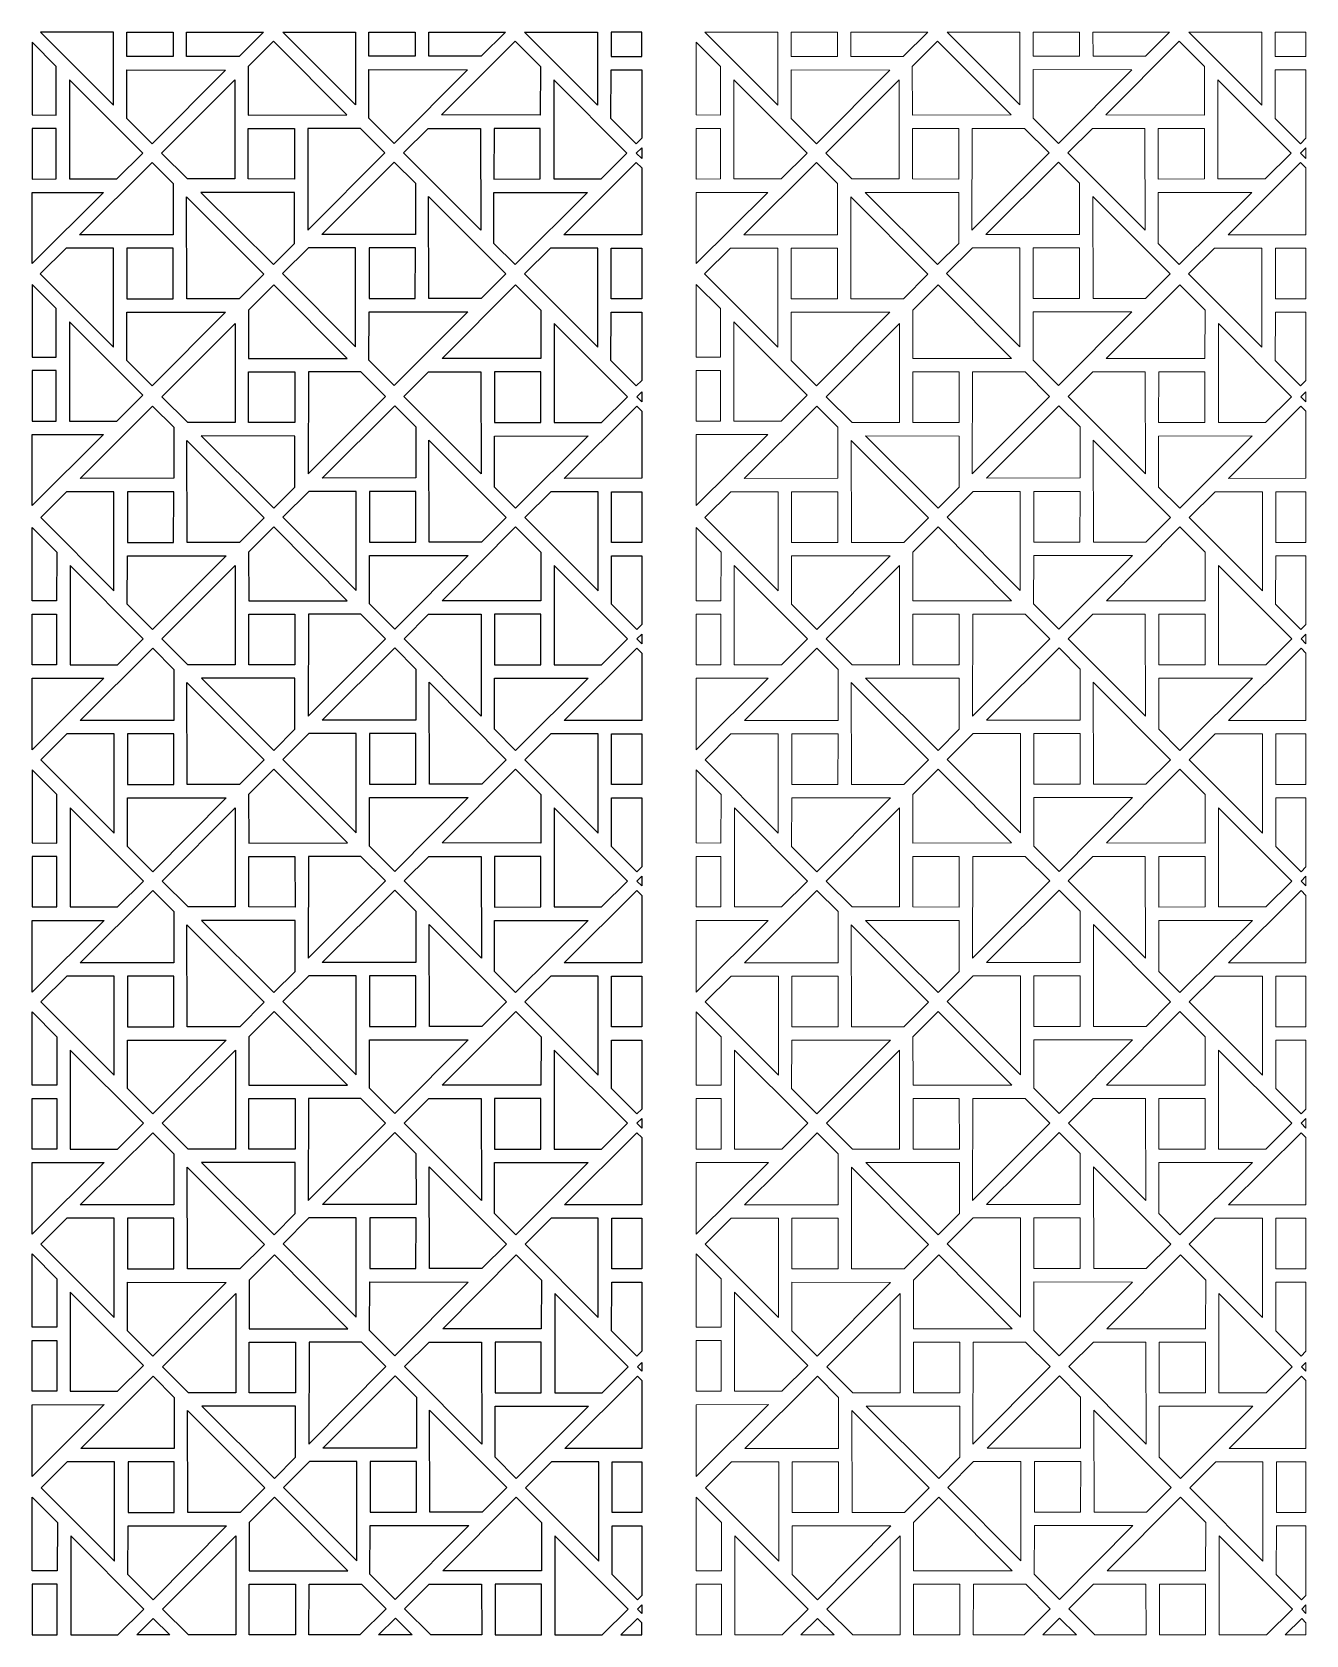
# Model space of a CAD drawing. Header units: centimetres. Extents: x -86 to 86, y -108 to 108.
import ezdxf

# ---------------------------------------------------------------- set-up
doc = ezdxf.new("R2010")
doc.units = ezdxf.units.CM
doc.header["$MEASUREMENT"] = 0
doc.layers.add('layer 1', color=7, linetype='Continuous')

msp = doc.modelspace()

# ---------------------------------------------------------------- linework, layer by layer
at = {"layer": 'layer 1', "color": 142}
for points, knots in [([(-84.38674, 107.6287), (-84.38674, 107.6287), (-74.58462, 107.62869), (-74.58462, 107.62869), (-74.58462, 107.62869), (-74.58462, 107.62869), (-74.58494, 97.82103), (-74.58494, 97.82103), (-74.58494, 97.82103), (-74.58494, 97.82103), (-84.38674, 107.6287), (-84.38674, 107.6287)], [0, 0, 0, 0, 0.25, 0.25, 0.25, 0.25, 0.5, 0.5, 0.5, 0.5, 1, 1, 1, 1]), ([(-42.08105, 107.6287), (-42.08105, 107.6287), (-51.83886, 107.6287), (-51.83886, 107.6287), (-51.83886, 107.6287), (-51.83886, 107.6287), (-42.08137, 97.86537), (-42.08137, 97.86537), (-42.08137, 97.86537), (-42.08137, 97.86537), (-42.08105, 107.6287), (-42.08105, 107.6287)], [0, 0, 0, 0, 0.25, 0.25, 0.25, 0.25, 0.5, 0.5, 0.5, 0.5, 1, 1, 1, 1]), ([(-7.78277, 107.6287), (-7.78277, 107.6287), (-3.66755, 107.62867), (-3.66755, 107.62867), (-3.66755, 107.62867), (-3.66755, 107.62867), (-3.66758, 104.33539), (-3.66758, 104.33539), (-3.66758, 104.33539), (-3.66758, 104.33539), (-7.7826, 104.33539), (-7.7826, 104.33539), (-7.7826, 104.33539), (-7.7826, 104.33539), (-7.78277, 107.6287), (-7.78277, 107.6287)], [0, 0, 0, 0, 0.2, 0.2, 0.2, 0.2, 0.4, 0.4, 0.4, 0.4, 0.6, 0.6, 0.6, 0.6, 1, 1, 1, 1]), ([(-85.51471, 106.25005), (-85.51471, 106.25005), (-82.26525, 102.99781), (-82.26525, 102.99781), (-82.26525, 102.99781), (-82.26525, 102.99781), (-82.28326, 96.48756), (-82.28326, 96.48756), (-82.28326, 96.48756), (-82.28326, 96.48756), (-85.51471, 96.49091), (-85.51471, 96.49091), (-85.51471, 96.49091), (-85.51471, 96.49091), (-85.51471, 106.25005), (-85.51471, 106.25005)], [0, 0, 0, 0, 0.2, 0.2, 0.2, 0.2, 0.4, 0.4, 0.4, 0.4, 0.6, 0.6, 0.6, 0.6, 1, 1, 1, 1]), ([(-66.57045, 107.62869), (-66.57045, 107.62869), (-72.7825, 107.62869), (-72.7825, 107.62869), (-72.7825, 107.62869), (-72.7825, 107.62869), (-72.78234, 104.33519), (-72.78234, 104.33519), (-72.78234, 104.33519), (-72.78234, 104.33519), (-66.57495, 104.33519), (-66.57495, 104.33519), (-66.57495, 104.33519), (-66.57495, 104.33519), (-66.57045, 107.62869), (-66.57045, 107.62869)], [0, 0, 0, 0, 0.2, 0.2, 0.2, 0.2, 0.4, 0.4, 0.4, 0.4, 0.6, 0.6, 0.6, 0.6, 1, 1, 1, 1]), ([(-64.76796, 107.62869), (-64.76796, 107.62869), (-64.75854, 104.33519), (-64.75854, 104.33519), (-64.75854, 104.33519), (-64.75854, 104.33519), (-57.72548, 104.33519), (-57.72548, 104.33519), (-57.72548, 104.33519), (-57.72548, 104.33519), (-54.42282, 107.62869), (-54.42282, 107.62869), (-54.42282, 107.62869), (-54.42282, 107.62869), (-64.76796, 107.62869), (-64.76796, 107.62869)], [0, 0, 0, 0, 0.2, 0.2, 0.2, 0.2, 0.4, 0.4, 0.4, 0.4, 0.6, 0.6, 0.6, 0.6, 1, 1, 1, 1]), ([(-43.25666, 96.50137), (-43.25666, 96.50137), (-56.49659, 96.48756), (-56.49659, 96.48756), (-56.49659, 96.48756), (-56.49659, 96.48756), (-56.5146, 102.99781), (-56.5146, 102.99781), (-56.5146, 102.99781), (-56.5146, 102.99781), (-53.11439, 106.40093), (-53.11439, 106.40093), (-53.11439, 106.40093), (-53.11439, 106.40093), (-43.25666, 96.50137), (-43.25666, 96.50137), (-43.25666, 96.50137), (-43.25666, 96.50137), (-43.25666, 96.50137), (-43.25666, 96.50137)], [0, 0, 0, 0, 0.166666667, 0.166666667, 0.166666667, 0.166666667, 0.333333333, 0.333333333, 0.333333333, 0.333333333, 0.5, 0.5, 0.5, 0.5, 0.666666667, 0.666666667, 0.666666667, 0.666666667, 1, 1, 1, 1]), ([(-34.06693, 107.62868), (-34.06693, 107.62868), (-40.27894, 107.62869), (-40.27894, 107.62869), (-40.27894, 107.62869), (-40.27894, 107.62869), (-40.27877, 104.37953), (-40.27877, 104.37953), (-40.27877, 104.37953), (-40.27877, 104.37953), (-34.07138, 104.37953), (-34.07138, 104.37953), (-34.07138, 104.37953), (-34.07138, 104.37953), (-34.06693, 107.62868), (-34.06693, 107.62868)], [0, 0, 0, 0, 0.2, 0.2, 0.2, 0.2, 0.4, 0.4, 0.4, 0.4, 0.6, 0.6, 0.6, 0.6, 1, 1, 1, 1]), ([(-21.96369, 107.62869), (-21.96369, 107.62869), (-32.26426, 107.62868), (-32.26426, 107.62868), (-32.26426, 107.62868), (-32.26426, 107.62868), (-32.25497, 104.37953), (-32.25497, 104.37953), (-32.25497, 104.37953), (-32.25497, 104.37953), (-25.22191, 104.37953), (-25.22191, 104.37953), (-25.22191, 104.37953), (-25.22191, 104.37953), (-21.96369, 107.62869), (-21.96369, 107.62869)], [0, 0, 0, 0, 0.2, 0.2, 0.2, 0.2, 0.4, 0.4, 0.4, 0.4, 0.6, 0.6, 0.6, 0.6, 1, 1, 1, 1]), ([(-30.5232, 96.50137), (-30.5232, 96.50137), (-17.28327, 96.48756), (-17.28327, 96.48756), (-17.28327, 96.48756), (-17.28327, 96.48756), (-17.26526, 102.99781), (-17.26526, 102.99781), (-17.26526, 102.99781), (-17.26526, 102.99781), (-20.66547, 106.40093), (-20.66547, 106.40093), (-20.66547, 106.40093), (-20.66547, 106.40093), (-30.5232, 96.50137), (-30.5232, 96.50137), (-30.5232, 96.50137), (-30.5232, 96.50137), (-30.5232, 96.50137), (-30.5232, 96.50137)], [0, 0, 0, 0, 0.166666667, 0.166666667, 0.166666667, 0.166666667, 0.333333333, 0.333333333, 0.333333333, 0.333333333, 0.5, 0.5, 0.5, 0.5, 0.666666667, 0.666666667, 0.666666667, 0.666666667, 1, 1, 1, 1]), ([(-9.58488, 107.62868), (-9.58488, 107.62868), (-19.3868, 107.62869), (-19.3868, 107.62869), (-19.3868, 107.62869), (-19.3868, 107.62869), (-9.5852, 97.82123), (-9.5852, 97.82123), (-9.5852, 97.82123), (-9.5852, 97.82123), (-9.58488, 107.62868), (-9.58488, 107.62868)], [0, 0, 0, 0, 0.25, 0.25, 0.25, 0.25, 0.5, 0.5, 0.5, 0.5, 1, 1, 1, 1]), ([(-80.48062, 101.20853), (-80.48062, 101.20853), (-70.64277, 91.36479), (-70.64277, 91.36479), (-70.64277, 91.36479), (-70.64277, 91.36479), (-74.12931, 87.89549), (-74.12931, 87.89549), (-74.12931, 87.89549), (-74.12931, 87.89549), (-80.48104, 87.89531), (-80.48104, 87.89531), (-80.48104, 87.89531), (-80.48104, 87.89531), (-80.48062, 101.20853), (-80.48062, 101.20853), (-80.48062, 101.20853), (-80.48062, 101.20853), (-80.48062, 101.20853), (-80.48062, 101.20853)], [0, 0, 0, 0, 0.166666667, 0.166666667, 0.166666667, 0.166666667, 0.333333333, 0.333333333, 0.333333333, 0.333333333, 0.5, 0.5, 0.5, 0.5, 0.666666667, 0.666666667, 0.666666667, 0.666666667, 1, 1, 1, 1]), ([(-59.54237, 102.52819), (-59.54237, 102.52819), (-72.7823, 102.542), (-72.7823, 102.542), (-72.7823, 102.542), (-72.7823, 102.542), (-72.80031, 96.03175), (-72.80031, 96.03175), (-72.80031, 96.03175), (-72.80031, 96.03175), (-69.4001, 92.62863), (-69.4001, 92.62863), (-69.4001, 92.62863), (-69.4001, 92.62863), (-59.54237, 102.52819), (-59.54237, 102.52819), (-59.54237, 102.52819), (-59.54237, 102.52819), (-59.54237, 102.52819), (-59.54237, 102.52819)], [0, 0, 0, 0, 0.166666667, 0.166666667, 0.166666667, 0.166666667, 0.333333333, 0.333333333, 0.333333333, 0.333333333, 0.5, 0.5, 0.5, 0.5, 0.666666667, 0.666666667, 0.666666667, 0.666666667, 1, 1, 1, 1]), ([(-58.29923, 101.20853), (-58.29923, 101.20853), (-68.13708, 91.36479), (-68.13708, 91.36479), (-68.13708, 91.36479), (-68.13708, 91.36479), (-64.65054, 87.89549), (-64.65054, 87.89549), (-64.65054, 87.89549), (-64.65054, 87.89549), (-58.29881, 87.89531), (-58.29881, 87.89531), (-58.29881, 87.89531), (-58.29881, 87.89531), (-58.29923, 101.20853), (-58.29923, 101.20853), (-58.29923, 101.20853), (-58.29923, 101.20853), (-58.29923, 101.20853), (-58.29923, 101.20853)], [0, 0, 0, 0, 0.166666667, 0.166666667, 0.166666667, 0.166666667, 0.333333333, 0.333333333, 0.333333333, 0.333333333, 0.5, 0.5, 0.5, 0.5, 0.666666667, 0.666666667, 0.666666667, 0.666666667, 1, 1, 1, 1]), ([(-27.0388, 102.57253), (-27.0388, 102.57253), (-40.27873, 102.58634), (-40.27873, 102.58634), (-40.27873, 102.58634), (-40.27873, 102.58634), (-40.29674, 96.07609), (-40.29674, 96.07609), (-40.29674, 96.07609), (-40.29674, 96.07609), (-36.89653, 92.67297), (-36.89653, 92.67297), (-36.89653, 92.67297), (-36.89653, 92.67297), (-27.0388, 102.57253), (-27.0388, 102.57253), (-27.0388, 102.57253), (-27.0388, 102.57253), (-27.0388, 102.57253), (-27.0388, 102.57253)], [0, 0, 0, 0, 0.166666667, 0.166666667, 0.166666667, 0.166666667, 0.333333333, 0.333333333, 0.333333333, 0.333333333, 0.5, 0.5, 0.5, 0.5, 0.666666667, 0.666666667, 0.666666667, 0.666666667, 1, 1, 1, 1]), ([(-15.48063, 101.20853), (-15.48063, 101.20853), (-5.64278, 91.36479), (-5.64278, 91.36479), (-5.64278, 91.36479), (-5.64278, 91.36479), (-9.12932, 87.89549), (-9.12932, 87.89549), (-9.12932, 87.89549), (-9.12932, 87.89549), (-15.48105, 87.89531), (-15.48105, 87.89531), (-15.48105, 87.89531), (-15.48105, 87.89531), (-15.48063, 101.20853), (-15.48063, 101.20853), (-15.48063, 101.20853), (-15.48063, 101.20853), (-15.48063, 101.20853), (-15.48063, 101.20853)], [0, 0, 0, 0, 0.166666667, 0.166666667, 0.166666667, 0.166666667, 0.333333333, 0.333333333, 0.333333333, 0.333333333, 0.5, 0.5, 0.5, 0.5, 0.666666667, 0.666666667, 0.666666667, 0.666666667, 1, 1, 1, 1]), ([(-3.66757, 93.36473), (-3.66757, 93.36473), (-3.66757, 102.5379), (-3.66757, 102.5379), (-3.66757, 102.5379), (-3.66757, 102.5379), (-7.78256, 102.5422), (-7.78256, 102.5422), (-7.78256, 102.5422), (-7.78256, 102.5422), (-7.80057, 96.03195), (-7.80057, 96.03195), (-7.80057, 96.03195), (-7.80057, 96.03195), (-4.40036, 92.62883), (-4.40036, 92.62883), (-4.40036, 92.62883), (-4.40036, 92.62883), (-3.66757, 93.36473), (-3.66757, 93.36473)], [0, 0, 0, 0, 0.166666667, 0.166666667, 0.166666667, 0.166666667, 0.333333333, 0.333333333, 0.333333333, 0.333333333, 0.5, 0.5, 0.5, 0.5, 0.666666667, 0.666666667, 0.666666667, 0.666666667, 1, 1, 1, 1]), ([(-85.51471, 94.69437), (-85.51471, 94.69437), (-82.28322, 94.69437), (-82.28322, 94.69437), (-82.28322, 94.69437), (-82.28322, 94.69437), (-82.28282, 87.8955), (-82.28282, 87.8955), (-82.28282, 87.8955), (-82.28282, 87.8955), (-85.51472, 87.8948), (-85.51472, 87.8948), (-85.51472, 87.8948), (-85.51472, 87.8948), (-85.51471, 94.69437), (-85.51471, 94.69437)], [0, 0, 0, 0, 0.2, 0.2, 0.2, 0.2, 0.4, 0.4, 0.4, 0.4, 0.6, 0.6, 0.6, 0.6, 1, 1, 1, 1]), ([(-56.49703, 87.8955), (-56.49703, 87.8955), (-50.27997, 87.89418), (-50.27997, 87.89418), (-50.27997, 87.89418), (-50.27997, 87.89418), (-50.28924, 94.69437), (-50.28924, 94.69437), (-50.28924, 94.69437), (-50.28924, 94.69437), (-56.49663, 94.69437), (-56.49663, 94.69437), (-56.49663, 94.69437), (-56.49663, 94.69437), (-56.49703, 87.8955), (-56.49703, 87.8955), (-56.49703, 87.8955), (-56.49703, 87.8955), (-56.49703, 87.8955), (-56.49703, 87.8955)], [0, 0, 0, 0, 0.166666667, 0.166666667, 0.166666667, 0.166666667, 0.333333333, 0.333333333, 0.333333333, 0.333333333, 0.5, 0.5, 0.5, 0.5, 0.666666667, 0.666666667, 0.666666667, 0.666666667, 1, 1, 1, 1]), ([(-48.51205, 81.01169), (-48.51205, 81.01169), (-48.47283, 94.69437), (-48.47283, 94.69437), (-48.47283, 94.69437), (-48.47283, 94.69437), (-41.43977, 94.69437), (-41.43977, 94.69437), (-41.43977, 94.69437), (-41.43977, 94.69437), (-38.13711, 91.40087), (-38.13711, 91.40087), (-38.13711, 91.40087), (-38.13711, 91.40087), (-48.51205, 81.01169), (-48.51205, 81.01169), (-48.51205, 81.01169), (-48.51205, 81.01169), (-48.51205, 81.01169), (-48.51205, 81.01169)], [0, 0, 0, 0, 0.166666667, 0.166666667, 0.166666667, 0.166666667, 0.333333333, 0.333333333, 0.333333333, 0.333333333, 0.5, 0.5, 0.5, 0.5, 0.666666667, 0.666666667, 0.666666667, 0.666666667, 1, 1, 1, 1]), ([(-25.26781, 81.01169), (-25.26781, 81.01169), (-25.30703, 94.69437), (-25.30703, 94.69437), (-25.30703, 94.69437), (-25.30703, 94.69437), (-32.34009, 94.69437), (-32.34009, 94.69437), (-32.34009, 94.69437), (-32.34009, 94.69437), (-35.64275, 91.40087), (-35.64275, 91.40087), (-35.64275, 91.40087), (-35.64275, 91.40087), (-25.26781, 81.01169), (-25.26781, 81.01169), (-25.26781, 81.01169), (-25.26781, 81.01169), (-25.26781, 81.01169), (-25.26781, 81.01169)], [0, 0, 0, 0, 0.166666667, 0.166666667, 0.166666667, 0.166666667, 0.333333333, 0.333333333, 0.333333333, 0.333333333, 0.5, 0.5, 0.5, 0.5, 0.666666667, 0.666666667, 0.666666667, 0.666666667, 1, 1, 1, 1]), ([(-17.28283, 87.8955), (-17.28283, 87.8955), (-23.49989, 87.89418), (-23.49989, 87.89418), (-23.49989, 87.89418), (-23.49989, 87.89418), (-23.49062, 94.69437), (-23.49062, 94.69437), (-23.49062, 94.69437), (-23.49062, 94.69437), (-17.28323, 94.69437), (-17.28323, 94.69437), (-17.28323, 94.69437), (-17.28323, 94.69437), (-17.28283, 87.8955), (-17.28283, 87.8955), (-17.28283, 87.8955), (-17.28283, 87.8955), (-17.28283, 87.8955), (-17.28283, 87.8955)], [0, 0, 0, 0, 0.166666667, 0.166666667, 0.166666667, 0.166666667, 0.333333333, 0.333333333, 0.333333333, 0.333333333, 0.5, 0.5, 0.5, 0.5, 0.666666667, 0.666666667, 0.666666667, 0.666666667, 1, 1, 1, 1]), ([(-3.66758, 90.64453), (-3.66758, 90.64453), (-3.66758, 92.08707), (-3.66758, 92.08707), (-3.66758, 92.08707), (-3.66758, 92.08707), (-4.38993, 91.36407), (-4.38993, 91.36407), (-4.38993, 91.36407), (-4.38993, 91.36407), (-3.66758, 90.64453), (-3.66758, 90.64453)], [0, 0, 0, 0, 0.25, 0.25, 0.25, 0.25, 0.5, 0.5, 0.5, 0.5, 1, 1, 1, 1]), ([(-66.55578, 80.41845), (-66.55578, 80.41845), (-66.55708, 87.27116), (-66.55708, 87.27116), (-66.55708, 87.27116), (-66.55708, 87.27116), (-69.38899, 90.10747), (-69.38899, 90.10747), (-69.38899, 90.10747), (-69.38899, 90.10747), (-79.12745, 80.40721), (-79.12745, 80.40721), (-79.12745, 80.40721), (-79.12745, 80.40721), (-66.55578, 80.41845), (-66.55578, 80.41845), (-66.55578, 80.41845), (-66.55578, 80.41845), (-66.55578, 80.41845), (-66.55578, 80.41845)], [0, 0, 0, 0, 0.166666667, 0.166666667, 0.166666667, 0.166666667, 0.333333333, 0.333333333, 0.333333333, 0.333333333, 0.5, 0.5, 0.5, 0.5, 0.666666667, 0.666666667, 0.666666667, 0.666666667, 1, 1, 1, 1]), ([(-34.05221, 80.46279), (-34.05221, 80.46279), (-34.05351, 87.3155), (-34.05351, 87.3155), (-34.05351, 87.3155), (-34.05351, 87.3155), (-36.88542, 90.15181), (-36.88542, 90.15181), (-36.88542, 90.15181), (-36.88542, 90.15181), (-46.62388, 80.45155), (-46.62388, 80.45155), (-46.62388, 80.45155), (-46.62388, 80.45155), (-34.05221, 80.46279), (-34.05221, 80.46279), (-34.05221, 80.46279), (-34.05221, 80.46279), (-34.05221, 80.46279), (-34.05221, 80.46279)], [0, 0, 0, 0, 0.166666667, 0.166666667, 0.166666667, 0.166666667, 0.333333333, 0.333333333, 0.333333333, 0.333333333, 0.5, 0.5, 0.5, 0.5, 0.666666667, 0.666666667, 0.666666667, 0.666666667, 1, 1, 1, 1]), ([(-3.66756, 80.41675), (-3.66756, 80.41675), (-3.66758, 89.38486), (-3.66758, 89.38486), (-3.66758, 89.38486), (-3.66758, 89.38486), (-4.38925, 90.10767), (-4.38925, 90.10767), (-4.38925, 90.10767), (-4.38925, 90.10767), (-14.12771, 80.40741), (-14.12771, 80.40741), (-14.12771, 80.40741), (-14.12771, 80.40741), (-3.66756, 80.41675), (-3.66756, 80.41675)], [0, 0, 0, 0, 0.2, 0.2, 0.2, 0.2, 0.4, 0.4, 0.4, 0.4, 0.6, 0.6, 0.6, 0.6, 1, 1, 1, 1]), ([(-85.51471, 86.09265), (-85.51471, 86.09265), (-85.5147, 76.55113), (-85.5147, 76.55113), (-85.5147, 76.55113), (-85.5147, 76.55113), (-75.92701, 86.10124), (-75.92701, 86.10124), (-75.92701, 86.10124), (-75.92701, 86.10124), (-85.51471, 86.09265), (-85.51471, 86.09265)], [0, 0, 0, 0, 0.25, 0.25, 0.25, 0.25, 0.5, 0.5, 0.5, 0.5, 1, 1, 1, 1]), ([(-64.78666, 85.49676), (-64.78666, 85.49676), (-64.74744, 71.81408), (-64.74744, 71.81408), (-64.74744, 71.81408), (-64.74744, 71.81408), (-57.71438, 71.81408), (-57.71438, 71.81408), (-57.71438, 71.81408), (-57.71438, 71.81408), (-54.41172, 75.10758), (-54.41172, 75.10758), (-54.41172, 75.10758), (-54.41172, 75.10758), (-64.78666, 85.49676), (-64.78666, 85.49676), (-64.78666, 85.49676), (-64.78666, 85.49676), (-64.78666, 85.49676), (-64.78666, 85.49676)], [0, 0, 0, 0, 0.166666667, 0.166666667, 0.166666667, 0.166666667, 0.333333333, 0.333333333, 0.333333333, 0.333333333, 0.5, 0.5, 0.5, 0.5, 0.666666667, 0.666666667, 0.666666667, 0.666666667, 1, 1, 1, 1]), ([(-50.28117, 86.09), (-50.28117, 86.09), (-50.28247, 79.23729), (-50.28247, 79.23729), (-50.28247, 79.23729), (-50.28247, 79.23729), (-53.11438, 76.40098), (-53.11438, 76.40098), (-53.11438, 76.40098), (-53.11438, 76.40098), (-62.85284, 86.10124), (-62.85284, 86.10124), (-62.85284, 86.10124), (-62.85284, 86.10124), (-50.28117, 86.09), (-50.28117, 86.09), (-50.28117, 86.09), (-50.28117, 86.09), (-50.28117, 86.09), (-50.28117, 86.09)], [0, 0, 0, 0, 0.166666667, 0.166666667, 0.166666667, 0.166666667, 0.333333333, 0.333333333, 0.333333333, 0.333333333, 0.5, 0.5, 0.5, 0.5, 0.666666667, 0.666666667, 0.666666667, 0.666666667, 1, 1, 1, 1]), ([(-32.28309, 85.5411), (-32.28309, 85.5411), (-32.24387, 71.85842), (-32.24387, 71.85842), (-32.24387, 71.85842), (-32.24387, 71.85842), (-25.21081, 71.85842), (-25.21081, 71.85842), (-25.21081, 71.85842), (-25.21081, 71.85842), (-21.90815, 75.15192), (-21.90815, 75.15192), (-21.90815, 75.15192), (-21.90815, 75.15192), (-32.28309, 85.5411), (-32.28309, 85.5411), (-32.28309, 85.5411), (-32.28309, 85.5411), (-32.28309, 85.5411), (-32.28309, 85.5411)], [0, 0, 0, 0, 0.166666667, 0.166666667, 0.166666667, 0.166666667, 0.333333333, 0.333333333, 0.333333333, 0.333333333, 0.5, 0.5, 0.5, 0.5, 0.666666667, 0.666666667, 0.666666667, 0.666666667, 1, 1, 1, 1]), ([(-23.49869, 86.09), (-23.49869, 86.09), (-23.49739, 79.23729), (-23.49739, 79.23729), (-23.49739, 79.23729), (-23.49739, 79.23729), (-20.66548, 76.40098), (-20.66548, 76.40098), (-20.66548, 76.40098), (-20.66548, 76.40098), (-10.92702, 86.10124), (-10.92702, 86.10124), (-10.92702, 86.10124), (-10.92702, 86.10124), (-23.49869, 86.09), (-23.49869, 86.09), (-23.49869, 86.09), (-23.49869, 86.09), (-23.49869, 86.09), (-23.49869, 86.09)], [0, 0, 0, 0, 0.166666667, 0.166666667, 0.166666667, 0.166666667, 0.333333333, 0.333333333, 0.333333333, 0.333333333, 0.5, 0.5, 0.5, 0.5, 0.666666667, 0.666666667, 0.666666667, 0.666666667, 1, 1, 1, 1]), ([(-74.57384, 65.29992), (-74.57384, 65.29992), (-84.41169, 75.14366), (-84.41169, 75.14366), (-84.41169, 75.14366), (-84.41169, 75.14366), (-80.92515, 78.61296), (-80.92515, 78.61296), (-80.92515, 78.61296), (-80.92515, 78.61296), (-74.57342, 78.61314), (-74.57342, 78.61314), (-74.57342, 78.61314), (-74.57342, 78.61314), (-74.57384, 65.29992), (-74.57384, 65.29992), (-74.57384, 65.29992), (-74.57384, 65.29992), (-74.57384, 65.29992), (-74.57384, 65.29992)], [0, 0, 0, 0, 0.166666667, 0.166666667, 0.166666667, 0.166666667, 0.333333333, 0.333333333, 0.333333333, 0.333333333, 0.5, 0.5, 0.5, 0.5, 0.666666667, 0.666666667, 0.666666667, 0.666666667, 1, 1, 1, 1]), ([(-72.77164, 78.61295), (-72.77164, 78.61295), (-66.55458, 78.61427), (-66.55458, 78.61427), (-66.55458, 78.61427), (-66.55458, 78.61427), (-66.56385, 71.81408), (-66.56385, 71.81408), (-66.56385, 71.81408), (-66.56385, 71.81408), (-72.77124, 71.81408), (-72.77124, 71.81408), (-72.77124, 71.81408), (-72.77124, 71.81408), (-72.77164, 78.61295), (-72.77164, 78.61295), (-72.77164, 78.61295), (-72.77164, 78.61295), (-72.77164, 78.61295), (-72.77164, 78.61295)], [0, 0, 0, 0, 0.166666667, 0.166666667, 0.166666667, 0.166666667, 0.333333333, 0.333333333, 0.333333333, 0.333333333, 0.5, 0.5, 0.5, 0.5, 0.666666667, 0.666666667, 0.666666667, 0.666666667, 1, 1, 1, 1]), ([(-42.07027, 65.34426), (-42.07027, 65.34426), (-51.90812, 75.188), (-51.90812, 75.188), (-51.90812, 75.188), (-51.90812, 75.188), (-48.42158, 78.6573), (-48.42158, 78.6573), (-48.42158, 78.6573), (-48.42158, 78.6573), (-42.06985, 78.65748), (-42.06985, 78.65748), (-42.06985, 78.65748), (-42.06985, 78.65748), (-42.07027, 65.34426), (-42.07027, 65.34426), (-42.07027, 65.34426), (-42.07027, 65.34426), (-42.07027, 65.34426), (-42.07027, 65.34426)], [0, 0, 0, 0, 0.166666667, 0.166666667, 0.166666667, 0.166666667, 0.333333333, 0.333333333, 0.333333333, 0.333333333, 0.5, 0.5, 0.5, 0.5, 0.666666667, 0.666666667, 0.666666667, 0.666666667, 1, 1, 1, 1]), ([(-40.26807, 78.65729), (-40.26807, 78.65729), (-34.05101, 78.65861), (-34.05101, 78.65861), (-34.05101, 78.65861), (-34.05101, 78.65861), (-34.06028, 71.85842), (-34.06028, 71.85842), (-34.06028, 71.85842), (-34.06028, 71.85842), (-40.26767, 71.85842), (-40.26767, 71.85842), (-40.26767, 71.85842), (-40.26767, 71.85842), (-40.26807, 78.65729), (-40.26807, 78.65729), (-40.26807, 78.65729), (-40.26807, 78.65729), (-40.26807, 78.65729), (-40.26807, 78.65729)], [0, 0, 0, 0, 0.166666667, 0.166666667, 0.166666667, 0.166666667, 0.333333333, 0.333333333, 0.333333333, 0.333333333, 0.5, 0.5, 0.5, 0.5, 0.666666667, 0.666666667, 0.666666667, 0.666666667, 1, 1, 1, 1]), ([(-9.5741, 65.30012), (-9.5741, 65.30012), (-19.41195, 75.14386), (-19.41195, 75.14386), (-19.41195, 75.14386), (-19.41195, 75.14386), (-15.92541, 78.61316), (-15.92541, 78.61316), (-15.92541, 78.61316), (-15.92541, 78.61316), (-9.57368, 78.61334), (-9.57368, 78.61334), (-9.57368, 78.61334), (-9.57368, 78.61334), (-9.5741, 65.30012), (-9.5741, 65.30012), (-9.5741, 65.30012), (-9.5741, 65.30012), (-9.5741, 65.30012), (-9.5741, 65.30012)], [0, 0, 0, 0, 0.166666667, 0.166666667, 0.166666667, 0.166666667, 0.333333333, 0.333333333, 0.333333333, 0.333333333, 0.5, 0.5, 0.5, 0.5, 0.666666667, 0.666666667, 0.666666667, 0.666666667, 1, 1, 1, 1]), ([(-3.66758, 71.81428), (-3.66758, 71.81428), (-3.66756, 78.61401), (-3.66756, 78.61401), (-3.66756, 78.61401), (-3.66756, 78.61401), (-7.7719, 78.61315), (-7.7719, 78.61315), (-7.7719, 78.61315), (-7.7719, 78.61315), (-7.7715, 71.81428), (-7.7715, 71.81428), (-7.7715, 71.81428), (-7.7715, 71.81428), (-3.66758, 71.81428), (-3.66758, 71.81428)], [0, 0, 0, 0, 0.2, 0.2, 0.2, 0.2, 0.4, 0.4, 0.4, 0.4, 0.6, 0.6, 0.6, 0.6, 1, 1, 1, 1]), ([(-85.51471, 73.73622), (-85.51471, 73.73622), (-82.26585, 70.48457), (-82.26585, 70.48457), (-82.26585, 70.48457), (-82.26585, 70.48457), (-82.28386, 63.97432), (-82.28386, 63.97432), (-82.28386, 63.97432), (-82.28386, 63.97432), (-85.51471, 63.97768), (-85.51471, 63.97768), (-85.51471, 63.97768), (-85.51471, 63.97768), (-85.51471, 73.73622), (-85.51471, 73.73622)], [0, 0, 0, 0, 0.2, 0.2, 0.2, 0.2, 0.4, 0.4, 0.4, 0.4, 0.6, 0.6, 0.6, 0.6, 1, 1, 1, 1]), ([(-43.20149, 63.78568), (-43.20149, 63.78568), (-56.44142, 63.77187), (-56.44142, 63.77187), (-56.44142, 63.77187), (-56.44142, 63.77187), (-56.45943, 70.28212), (-56.45943, 70.28212), (-56.45943, 70.28212), (-56.45943, 70.28212), (-53.05922, 73.68524), (-53.05922, 73.68524), (-53.05922, 73.68524), (-53.05922, 73.68524), (-43.20149, 63.78568), (-43.20149, 63.78568), (-43.20149, 63.78568), (-43.20149, 63.78568), (-43.20149, 63.78568), (-43.20149, 63.78568)], [0, 0, 0, 0, 0.166666667, 0.166666667, 0.166666667, 0.166666667, 0.333333333, 0.333333333, 0.333333333, 0.333333333, 0.5, 0.5, 0.5, 0.5, 0.666666667, 0.666666667, 0.666666667, 0.666666667, 1, 1, 1, 1]), ([(-30.46803, 63.78568), (-30.46803, 63.78568), (-17.2281, 63.77187), (-17.2281, 63.77187), (-17.2281, 63.77187), (-17.2281, 63.77187), (-17.21009, 70.28212), (-17.21009, 70.28212), (-17.21009, 70.28212), (-17.21009, 70.28212), (-20.6103, 73.68524), (-20.6103, 73.68524), (-20.6103, 73.68524), (-20.6103, 73.68524), (-30.46803, 63.78568), (-30.46803, 63.78568), (-30.46803, 63.78568), (-30.46803, 63.78568), (-30.46803, 63.78568), (-30.46803, 63.78568)], [0, 0, 0, 0, 0.166666667, 0.166666667, 0.166666667, 0.166666667, 0.333333333, 0.333333333, 0.333333333, 0.333333333, 0.5, 0.5, 0.5, 0.5, 0.666666667, 0.666666667, 0.666666667, 0.666666667, 1, 1, 1, 1]), ([(-59.53127, 70.00708), (-59.53127, 70.00708), (-72.7712, 70.02089), (-72.7712, 70.02089), (-72.7712, 70.02089), (-72.7712, 70.02089), (-72.78921, 63.51064), (-72.78921, 63.51064), (-72.78921, 63.51064), (-72.78921, 63.51064), (-69.389, 60.10752), (-69.389, 60.10752), (-69.389, 60.10752), (-69.389, 60.10752), (-59.53127, 70.00708), (-59.53127, 70.00708), (-59.53127, 70.00708), (-59.53127, 70.00708), (-59.53127, 70.00708), (-59.53127, 70.00708)], [0, 0, 0, 0, 0.166666667, 0.166666667, 0.166666667, 0.166666667, 0.333333333, 0.333333333, 0.333333333, 0.333333333, 0.5, 0.5, 0.5, 0.5, 0.666666667, 0.666666667, 0.666666667, 0.666666667, 1, 1, 1, 1]), ([(-27.0277, 70.05142), (-27.0277, 70.05142), (-40.26763, 70.06523), (-40.26763, 70.06523), (-40.26763, 70.06523), (-40.26763, 70.06523), (-40.28564, 63.55498), (-40.28564, 63.55498), (-40.28564, 63.55498), (-40.28564, 63.55498), (-36.88543, 60.15186), (-36.88543, 60.15186), (-36.88543, 60.15186), (-36.88543, 60.15186), (-27.0277, 70.05142), (-27.0277, 70.05142), (-27.0277, 70.05142), (-27.0277, 70.05142), (-27.0277, 70.05142), (-27.0277, 70.05142)], [0, 0, 0, 0, 0.166666667, 0.166666667, 0.166666667, 0.166666667, 0.333333333, 0.333333333, 0.333333333, 0.333333333, 0.5, 0.5, 0.5, 0.5, 0.666666667, 0.666666667, 0.666666667, 0.666666667, 1, 1, 1, 1]), ([(-3.66756, 60.83248), (-3.66756, 60.83248), (-3.66757, 70.0168), (-3.66757, 70.0168), (-3.66757, 70.0168), (-3.66757, 70.0168), (-7.77146, 70.02109), (-7.77146, 70.02109), (-7.77146, 70.02109), (-7.77146, 70.02109), (-7.78947, 63.51084), (-7.78947, 63.51084), (-7.78947, 63.51084), (-7.78947, 63.51084), (-4.38926, 60.10772), (-4.38926, 60.10772), (-4.38926, 60.10772), (-4.38926, 60.10772), (-3.66756, 60.83248), (-3.66756, 60.83248)], [0, 0, 0, 0, 0.166666667, 0.166666667, 0.166666667, 0.166666667, 0.333333333, 0.333333333, 0.333333333, 0.333333333, 0.5, 0.5, 0.5, 0.5, 0.666666667, 0.666666667, 0.666666667, 0.666666667, 1, 1, 1, 1]), ([(-80.48122, 68.69529), (-80.48122, 68.69529), (-70.64337, 58.85155), (-70.64337, 58.85155), (-70.64337, 58.85155), (-70.64337, 58.85155), (-74.12991, 55.38225), (-74.12991, 55.38225), (-74.12991, 55.38225), (-74.12991, 55.38225), (-80.48164, 55.38207), (-80.48164, 55.38207), (-80.48164, 55.38207), (-80.48164, 55.38207), (-80.48122, 68.69529), (-80.48122, 68.69529), (-80.48122, 68.69529), (-80.48122, 68.69529), (-80.48122, 68.69529), (-80.48122, 68.69529)], [0, 0, 0, 0, 0.166666667, 0.166666667, 0.166666667, 0.166666667, 0.333333333, 0.333333333, 0.333333333, 0.333333333, 0.5, 0.5, 0.5, 0.5, 0.666666667, 0.666666667, 0.666666667, 0.666666667, 1, 1, 1, 1]), ([(-58.24406, 68.49284), (-58.24406, 68.49284), (-68.08191, 58.6491), (-68.08191, 58.6491), (-68.08191, 58.6491), (-68.08191, 58.6491), (-64.59537, 55.1798), (-64.59537, 55.1798), (-64.59537, 55.1798), (-64.59537, 55.1798), (-58.24364, 55.17962), (-58.24364, 55.17962), (-58.24364, 55.17962), (-58.24364, 55.17962), (-58.24406, 68.49284), (-58.24406, 68.49284), (-58.24406, 68.49284), (-58.24406, 68.49284), (-58.24406, 68.49284), (-58.24406, 68.49284)], [0, 0, 0, 0, 0.166666667, 0.166666667, 0.166666667, 0.166666667, 0.333333333, 0.333333333, 0.333333333, 0.333333333, 0.5, 0.5, 0.5, 0.5, 0.666666667, 0.666666667, 0.666666667, 0.666666667, 1, 1, 1, 1]), ([(-15.42546, 68.49284), (-15.42546, 68.49284), (-5.58761, 58.6491), (-5.58761, 58.6491), (-5.58761, 58.6491), (-5.58761, 58.6491), (-9.07415, 55.1798), (-9.07415, 55.1798), (-9.07415, 55.1798), (-9.07415, 55.1798), (-15.42588, 55.17962), (-15.42588, 55.17962), (-15.42588, 55.17962), (-15.42588, 55.17962), (-15.42546, 68.49284), (-15.42546, 68.49284), (-15.42546, 68.49284), (-15.42546, 68.49284), (-15.42546, 68.49284), (-15.42546, 68.49284)], [0, 0, 0, 0, 0.166666667, 0.166666667, 0.166666667, 0.166666667, 0.333333333, 0.333333333, 0.333333333, 0.333333333, 0.5, 0.5, 0.5, 0.5, 0.666666667, 0.666666667, 0.666666667, 0.666666667, 1, 1, 1, 1]), ([(-85.5147, 62.18113), (-85.5147, 62.18113), (-82.28382, 62.18113), (-82.28382, 62.18113), (-82.28382, 62.18113), (-82.28382, 62.18113), (-82.28342, 55.38226), (-82.28342, 55.38226), (-82.28342, 55.38226), (-82.28342, 55.38226), (-85.51472, 55.38155), (-85.51472, 55.38155), (-85.51472, 55.38155), (-85.51472, 55.38155), (-85.5147, 62.18113), (-85.5147, 62.18113)], [0, 0, 0, 0, 0.2, 0.2, 0.2, 0.2, 0.4, 0.4, 0.4, 0.4, 0.6, 0.6, 0.6, 0.6, 1, 1, 1, 1]), ([(-56.44186, 55.17981), (-56.44186, 55.17981), (-50.2248, 55.17849), (-50.2248, 55.17849), (-50.2248, 55.17849), (-50.2248, 55.17849), (-50.23407, 61.97868), (-50.23407, 61.97868), (-50.23407, 61.97868), (-50.23407, 61.97868), (-56.44146, 61.97868), (-56.44146, 61.97868), (-56.44146, 61.97868), (-56.44146, 61.97868), (-56.44186, 55.17981), (-56.44186, 55.17981), (-56.44186, 55.17981), (-56.44186, 55.17981), (-56.44186, 55.17981), (-56.44186, 55.17981)], [0, 0, 0, 0, 0.166666667, 0.166666667, 0.166666667, 0.166666667, 0.333333333, 0.333333333, 0.333333333, 0.333333333, 0.5, 0.5, 0.5, 0.5, 0.666666667, 0.666666667, 0.666666667, 0.666666667, 1, 1, 1, 1]), ([(-48.45688, 48.296), (-48.45688, 48.296), (-48.41766, 61.97868), (-48.41766, 61.97868), (-48.41766, 61.97868), (-48.41766, 61.97868), (-41.3846, 61.97868), (-41.3846, 61.97868), (-41.3846, 61.97868), (-41.3846, 61.97868), (-38.08194, 58.68518), (-38.08194, 58.68518), (-38.08194, 58.68518), (-38.08194, 58.68518), (-48.45688, 48.296), (-48.45688, 48.296), (-48.45688, 48.296), (-48.45688, 48.296), (-48.45688, 48.296), (-48.45688, 48.296)], [0, 0, 0, 0, 0.166666667, 0.166666667, 0.166666667, 0.166666667, 0.333333333, 0.333333333, 0.333333333, 0.333333333, 0.5, 0.5, 0.5, 0.5, 0.666666667, 0.666666667, 0.666666667, 0.666666667, 1, 1, 1, 1]), ([(-25.21264, 48.296), (-25.21264, 48.296), (-25.25186, 61.97868), (-25.25186, 61.97868), (-25.25186, 61.97868), (-25.25186, 61.97868), (-32.28492, 61.97868), (-32.28492, 61.97868), (-32.28492, 61.97868), (-32.28492, 61.97868), (-35.58758, 58.68518), (-35.58758, 58.68518), (-35.58758, 58.68518), (-35.58758, 58.68518), (-25.21264, 48.296), (-25.21264, 48.296), (-25.21264, 48.296), (-25.21264, 48.296), (-25.21264, 48.296), (-25.21264, 48.296)], [0, 0, 0, 0, 0.166666667, 0.166666667, 0.166666667, 0.166666667, 0.333333333, 0.333333333, 0.333333333, 0.333333333, 0.5, 0.5, 0.5, 0.5, 0.666666667, 0.666666667, 0.666666667, 0.666666667, 1, 1, 1, 1]), ([(-17.22766, 55.17981), (-17.22766, 55.17981), (-23.44472, 55.17849), (-23.44472, 55.17849), (-23.44472, 55.17849), (-23.44472, 55.17849), (-23.43545, 61.97868), (-23.43545, 61.97868), (-23.43545, 61.97868), (-23.43545, 61.97868), (-17.22806, 61.97868), (-17.22806, 61.97868), (-17.22806, 61.97868), (-17.22806, 61.97868), (-17.22766, 55.17981), (-17.22766, 55.17981), (-17.22766, 55.17981), (-17.22766, 55.17981), (-17.22766, 55.17981), (-17.22766, 55.17981)], [0, 0, 0, 0, 0.166666667, 0.166666667, 0.166666667, 0.166666667, 0.333333333, 0.333333333, 0.333333333, 0.333333333, 0.5, 0.5, 0.5, 0.5, 0.666666667, 0.666666667, 0.666666667, 0.666666667, 1, 1, 1, 1]), ([(-3.66759, 57.98381), (-3.66759, 57.98381), (-3.66757, 59.31617), (-3.66757, 59.31617), (-3.66757, 59.31617), (-3.66757, 59.31617), (-4.33476, 58.64838), (-4.33476, 58.64838), (-4.33476, 58.64838), (-4.33476, 58.64838), (-3.66759, 57.98381), (-3.66759, 57.98381)], [0, 0, 0, 0, 0.25, 0.25, 0.25, 0.25, 0.5, 0.5, 0.5, 0.5, 1, 1, 1, 1]), ([(-66.50061, 47.70276), (-66.50061, 47.70276), (-66.50191, 54.55547), (-66.50191, 54.55547), (-66.50191, 54.55547), (-66.50191, 54.55547), (-69.33382, 57.39178), (-69.33382, 57.39178), (-69.33382, 57.39178), (-69.33382, 57.39178), (-79.07228, 47.69152), (-79.07228, 47.69152), (-79.07228, 47.69152), (-79.07228, 47.69152), (-66.50061, 47.70276), (-66.50061, 47.70276), (-66.50061, 47.70276), (-66.50061, 47.70276), (-66.50061, 47.70276), (-66.50061, 47.70276)], [0, 0, 0, 0, 0.166666667, 0.166666667, 0.166666667, 0.166666667, 0.333333333, 0.333333333, 0.333333333, 0.333333333, 0.5, 0.5, 0.5, 0.5, 0.666666667, 0.666666667, 0.666666667, 0.666666667, 1, 1, 1, 1]), ([(-33.99704, 47.7471), (-33.99704, 47.7471), (-33.99834, 54.59981), (-33.99834, 54.59981), (-33.99834, 54.59981), (-33.99834, 54.59981), (-36.83025, 57.43612), (-36.83025, 57.43612), (-36.83025, 57.43612), (-36.83025, 57.43612), (-46.56871, 47.73586), (-46.56871, 47.73586), (-46.56871, 47.73586), (-46.56871, 47.73586), (-33.99704, 47.7471), (-33.99704, 47.7471), (-33.99704, 47.7471), (-33.99704, 47.7471), (-33.99704, 47.7471), (-33.99704, 47.7471)], [0, 0, 0, 0, 0.166666667, 0.166666667, 0.166666667, 0.166666667, 0.333333333, 0.333333333, 0.333333333, 0.333333333, 0.5, 0.5, 0.5, 0.5, 0.666666667, 0.666666667, 0.666666667, 0.666666667, 1, 1, 1, 1]), ([(-3.66756, 47.70101), (-3.66756, 47.70101), (-3.66758, 56.72444), (-3.66758, 56.72444), (-3.66758, 56.72444), (-3.66758, 56.72444), (-4.33408, 57.39198), (-4.33408, 57.39198), (-4.33408, 57.39198), (-4.33408, 57.39198), (-14.07254, 47.69172), (-14.07254, 47.69172), (-14.07254, 47.69172), (-14.07254, 47.69172), (-3.66756, 47.70101), (-3.66756, 47.70101)], [0, 0, 0, 0, 0.2, 0.2, 0.2, 0.2, 0.4, 0.4, 0.4, 0.4, 0.6, 0.6, 0.6, 0.6, 1, 1, 1, 1]), ([(-85.51471, 53.57941), (-85.51471, 53.57941), (-85.5147, 44.0385), (-85.5147, 44.0385), (-85.5147, 44.0385), (-85.5147, 44.0385), (-75.92761, 53.588), (-75.92761, 53.588), (-75.92761, 53.588), (-75.92761, 53.588), (-85.51471, 53.57941), (-85.51471, 53.57941)], [0, 0, 0, 0, 0.25, 0.25, 0.25, 0.25, 0.5, 0.5, 0.5, 0.5, 1, 1, 1, 1]), ([(-64.73149, 52.78107), (-64.73149, 52.78107), (-64.69227, 39.09839), (-64.69227, 39.09839), (-64.69227, 39.09839), (-64.69227, 39.09839), (-57.65921, 39.09839), (-57.65921, 39.09839), (-57.65921, 39.09839), (-57.65921, 39.09839), (-54.35655, 42.39189), (-54.35655, 42.39189), (-54.35655, 42.39189), (-54.35655, 42.39189), (-64.73149, 52.78107), (-64.73149, 52.78107), (-64.73149, 52.78107), (-64.73149, 52.78107), (-64.73149, 52.78107), (-64.73149, 52.78107)], [0, 0, 0, 0, 0.166666667, 0.166666667, 0.166666667, 0.166666667, 0.333333333, 0.333333333, 0.333333333, 0.333333333, 0.5, 0.5, 0.5, 0.5, 0.666666667, 0.666666667, 0.666666667, 0.666666667, 1, 1, 1, 1]), ([(-50.226, 53.37431), (-50.226, 53.37431), (-50.2273, 46.5216), (-50.2273, 46.5216), (-50.2273, 46.5216), (-50.2273, 46.5216), (-53.05921, 43.68529), (-53.05921, 43.68529), (-53.05921, 43.68529), (-53.05921, 43.68529), (-62.79767, 53.38555), (-62.79767, 53.38555), (-62.79767, 53.38555), (-62.79767, 53.38555), (-50.226, 53.37431), (-50.226, 53.37431), (-50.226, 53.37431), (-50.226, 53.37431), (-50.226, 53.37431), (-50.226, 53.37431)], [0, 0, 0, 0, 0.166666667, 0.166666667, 0.166666667, 0.166666667, 0.333333333, 0.333333333, 0.333333333, 0.333333333, 0.5, 0.5, 0.5, 0.5, 0.666666667, 0.666666667, 0.666666667, 0.666666667, 1, 1, 1, 1]), ([(-32.22792, 52.82541), (-32.22792, 52.82541), (-32.1887, 39.14273), (-32.1887, 39.14273), (-32.1887, 39.14273), (-32.1887, 39.14273), (-25.15564, 39.14273), (-25.15564, 39.14273), (-25.15564, 39.14273), (-25.15564, 39.14273), (-21.85298, 42.43623), (-21.85298, 42.43623), (-21.85298, 42.43623), (-21.85298, 42.43623), (-32.22792, 52.82541), (-32.22792, 52.82541), (-32.22792, 52.82541), (-32.22792, 52.82541), (-32.22792, 52.82541), (-32.22792, 52.82541)], [0, 0, 0, 0, 0.166666667, 0.166666667, 0.166666667, 0.166666667, 0.333333333, 0.333333333, 0.333333333, 0.333333333, 0.5, 0.5, 0.5, 0.5, 0.666666667, 0.666666667, 0.666666667, 0.666666667, 1, 1, 1, 1]), ([(-23.44352, 53.37431), (-23.44352, 53.37431), (-23.44222, 46.5216), (-23.44222, 46.5216), (-23.44222, 46.5216), (-23.44222, 46.5216), (-20.61031, 43.68529), (-20.61031, 43.68529), (-20.61031, 43.68529), (-20.61031, 43.68529), (-10.87185, 53.38555), (-10.87185, 53.38555), (-10.87185, 53.38555), (-10.87185, 53.38555), (-23.44352, 53.37431), (-23.44352, 53.37431), (-23.44352, 53.37431), (-23.44352, 53.37431), (-23.44352, 53.37431), (-23.44352, 53.37431)], [0, 0, 0, 0, 0.166666667, 0.166666667, 0.166666667, 0.166666667, 0.333333333, 0.333333333, 0.333333333, 0.333333333, 0.5, 0.5, 0.5, 0.5, 0.666666667, 0.666666667, 0.666666667, 0.666666667, 1, 1, 1, 1]), ([(-74.51867, 32.58423), (-74.51867, 32.58423), (-84.35652, 42.42797), (-84.35652, 42.42797), (-84.35652, 42.42797), (-84.35652, 42.42797), (-80.86998, 45.89727), (-80.86998, 45.89727), (-80.86998, 45.89727), (-80.86998, 45.89727), (-74.51825, 45.89745), (-74.51825, 45.89745), (-74.51825, 45.89745), (-74.51825, 45.89745), (-74.51867, 32.58423), (-74.51867, 32.58423), (-74.51867, 32.58423), (-74.51867, 32.58423), (-74.51867, 32.58423), (-74.51867, 32.58423)], [0, 0, 0, 0, 0.166666667, 0.166666667, 0.166666667, 0.166666667, 0.333333333, 0.333333333, 0.333333333, 0.333333333, 0.5, 0.5, 0.5, 0.5, 0.666666667, 0.666666667, 0.666666667, 0.666666667, 1, 1, 1, 1]), ([(-72.71647, 45.89726), (-72.71647, 45.89726), (-66.49941, 45.89858), (-66.49941, 45.89858), (-66.49941, 45.89858), (-66.49941, 45.89858), (-66.50868, 39.09839), (-66.50868, 39.09839), (-66.50868, 39.09839), (-66.50868, 39.09839), (-72.71607, 39.09839), (-72.71607, 39.09839), (-72.71607, 39.09839), (-72.71607, 39.09839), (-72.71647, 45.89726), (-72.71647, 45.89726), (-72.71647, 45.89726), (-72.71647, 45.89726), (-72.71647, 45.89726), (-72.71647, 45.89726)], [0, 0, 0, 0, 0.166666667, 0.166666667, 0.166666667, 0.166666667, 0.333333333, 0.333333333, 0.333333333, 0.333333333, 0.5, 0.5, 0.5, 0.5, 0.666666667, 0.666666667, 0.666666667, 0.666666667, 1, 1, 1, 1]), ([(-42.0151, 32.62857), (-42.0151, 32.62857), (-51.85295, 42.47231), (-51.85295, 42.47231), (-51.85295, 42.47231), (-51.85295, 42.47231), (-48.36641, 45.94161), (-48.36641, 45.94161), (-48.36641, 45.94161), (-48.36641, 45.94161), (-42.01468, 45.94179), (-42.01468, 45.94179), (-42.01468, 45.94179), (-42.01468, 45.94179), (-42.0151, 32.62857), (-42.0151, 32.62857), (-42.0151, 32.62857), (-42.0151, 32.62857), (-42.0151, 32.62857), (-42.0151, 32.62857)], [0, 0, 0, 0, 0.166666667, 0.166666667, 0.166666667, 0.166666667, 0.333333333, 0.333333333, 0.333333333, 0.333333333, 0.5, 0.5, 0.5, 0.5, 0.666666667, 0.666666667, 0.666666667, 0.666666667, 1, 1, 1, 1]), ([(-40.2129, 45.9416), (-40.2129, 45.9416), (-33.99584, 45.94292), (-33.99584, 45.94292), (-33.99584, 45.94292), (-33.99584, 45.94292), (-34.00511, 39.14273), (-34.00511, 39.14273), (-34.00511, 39.14273), (-34.00511, 39.14273), (-40.2125, 39.14273), (-40.2125, 39.14273), (-40.2125, 39.14273), (-40.2125, 39.14273), (-40.2129, 45.9416), (-40.2129, 45.9416), (-40.2129, 45.9416), (-40.2129, 45.9416), (-40.2129, 45.9416), (-40.2129, 45.9416)], [0, 0, 0, 0, 0.166666667, 0.166666667, 0.166666667, 0.166666667, 0.333333333, 0.333333333, 0.333333333, 0.333333333, 0.5, 0.5, 0.5, 0.5, 0.666666667, 0.666666667, 0.666666667, 0.666666667, 1, 1, 1, 1]), ([(-9.51893, 32.58443), (-9.51893, 32.58443), (-19.35678, 42.42817), (-19.35678, 42.42817), (-19.35678, 42.42817), (-19.35678, 42.42817), (-15.87024, 45.89747), (-15.87024, 45.89747), (-15.87024, 45.89747), (-15.87024, 45.89747), (-9.51851, 45.89765), (-9.51851, 45.89765), (-9.51851, 45.89765), (-9.51851, 45.89765), (-9.51893, 32.58443), (-9.51893, 32.58443), (-9.51893, 32.58443), (-9.51893, 32.58443), (-9.51893, 32.58443), (-9.51893, 32.58443)], [0, 0, 0, 0, 0.166666667, 0.166666667, 0.166666667, 0.166666667, 0.333333333, 0.333333333, 0.333333333, 0.333333333, 0.5, 0.5, 0.5, 0.5, 0.666666667, 0.666666667, 0.666666667, 0.666666667, 1, 1, 1, 1]), ([(-3.66757, 39.09859), (-3.66757, 39.09859), (-3.66757, 45.89831), (-3.66757, 45.89831), (-3.66757, 45.89831), (-3.66757, 45.89831), (-7.71673, 45.89746), (-7.71673, 45.89746), (-7.71673, 45.89746), (-7.71673, 45.89746), (-7.71633, 39.09859), (-7.71633, 39.09859), (-7.71633, 39.09859), (-7.71633, 39.09859), (-3.66757, 39.09859), (-3.66757, 39.09859)], [0, 0, 0, 0, 0.2, 0.2, 0.2, 0.2, 0.4, 0.4, 0.4, 0.4, 0.6, 0.6, 0.6, 0.6, 1, 1, 1, 1]), ([(-85.51472, 41.07959), (-85.51472, 41.07959), (-85.5147, 31.25418), (-85.5147, 31.25418), (-85.5147, 31.25418), (-85.5147, 31.25418), (-82.21699, 31.25076), (-82.21699, 31.25076), (-82.21699, 31.25076), (-82.21699, 31.25076), (-82.19898, 37.76101), (-82.19898, 37.76101), (-82.19898, 37.76101), (-82.19898, 37.76101), (-85.51472, 41.07959), (-85.51472, 41.07959)], [0, 0, 0, 0, 0.2, 0.2, 0.2, 0.2, 0.4, 0.4, 0.4, 0.4, 0.6, 0.6, 0.6, 0.6, 1, 1, 1, 1]), ([(-43.19039, 31.26457), (-43.19039, 31.26457), (-56.43032, 31.25076), (-56.43032, 31.25076), (-56.43032, 31.25076), (-56.43032, 31.25076), (-56.44833, 37.76101), (-56.44833, 37.76101), (-56.44833, 37.76101), (-56.44833, 37.76101), (-53.04812, 41.16413), (-53.04812, 41.16413), (-53.04812, 41.16413), (-53.04812, 41.16413), (-43.19039, 31.26457), (-43.19039, 31.26457), (-43.19039, 31.26457), (-43.19039, 31.26457), (-43.19039, 31.26457), (-43.19039, 31.26457)], [0, 0, 0, 0, 0.166666667, 0.166666667, 0.166666667, 0.166666667, 0.333333333, 0.333333333, 0.333333333, 0.333333333, 0.5, 0.5, 0.5, 0.5, 0.666666667, 0.666666667, 0.666666667, 0.666666667, 1, 1, 1, 1]), ([(-30.45693, 31.26457), (-30.45693, 31.26457), (-17.217, 31.25076), (-17.217, 31.25076), (-17.217, 31.25076), (-17.217, 31.25076), (-17.19899, 37.76101), (-17.19899, 37.76101), (-17.19899, 37.76101), (-17.19899, 37.76101), (-20.5992, 41.16413), (-20.5992, 41.16413), (-20.5992, 41.16413), (-20.5992, 41.16413), (-30.45693, 31.26457), (-30.45693, 31.26457), (-30.45693, 31.26457), (-30.45693, 31.26457), (-30.45693, 31.26457), (-30.45693, 31.26457)], [0, 0, 0, 0, 0.166666667, 0.166666667, 0.166666667, 0.166666667, 0.333333333, 0.333333333, 0.333333333, 0.333333333, 0.5, 0.5, 0.5, 0.5, 0.666666667, 0.666666667, 0.666666667, 0.666666667, 1, 1, 1, 1]), ([(-59.4761, 37.29139), (-59.4761, 37.29139), (-72.71603, 37.3052), (-72.71603, 37.3052), (-72.71603, 37.3052), (-72.71603, 37.3052), (-72.73404, 30.79495), (-72.73404, 30.79495), (-72.73404, 30.79495), (-72.73404, 30.79495), (-69.33383, 27.39183), (-69.33383, 27.39183), (-69.33383, 27.39183), (-69.33383, 27.39183), (-59.4761, 37.29139), (-59.4761, 37.29139), (-59.4761, 37.29139), (-59.4761, 37.29139), (-59.4761, 37.29139), (-59.4761, 37.29139)], [0, 0, 0, 0, 0.166666667, 0.166666667, 0.166666667, 0.166666667, 0.333333333, 0.333333333, 0.333333333, 0.333333333, 0.5, 0.5, 0.5, 0.5, 0.666666667, 0.666666667, 0.666666667, 0.666666667, 1, 1, 1, 1]), ([(-26.97253, 37.33573), (-26.97253, 37.33573), (-40.21246, 37.34954), (-40.21246, 37.34954), (-40.21246, 37.34954), (-40.21246, 37.34954), (-40.23047, 30.83929), (-40.23047, 30.83929), (-40.23047, 30.83929), (-40.23047, 30.83929), (-36.83026, 27.43617), (-36.83026, 27.43617), (-36.83026, 27.43617), (-36.83026, 27.43617), (-26.97253, 37.33573), (-26.97253, 37.33573), (-26.97253, 37.33573), (-26.97253, 37.33573), (-26.97253, 37.33573), (-26.97253, 37.33573)], [0, 0, 0, 0, 0.166666667, 0.166666667, 0.166666667, 0.166666667, 0.333333333, 0.333333333, 0.333333333, 0.333333333, 0.5, 0.5, 0.5, 0.5, 0.666666667, 0.666666667, 0.666666667, 0.666666667, 1, 1, 1, 1]), ([(-3.66756, 28.06139), (-3.66756, 28.06139), (-3.66758, 37.30117), (-3.66758, 37.30117), (-3.66758, 37.30117), (-3.66758, 37.30117), (-7.71629, 37.3054), (-7.71629, 37.3054), (-7.71629, 37.3054), (-7.71629, 37.3054), (-7.7343, 30.79515), (-7.7343, 30.79515), (-7.7343, 30.79515), (-7.7343, 30.79515), (-4.33409, 27.39203), (-4.33409, 27.39203), (-4.33409, 27.39203), (-4.33409, 27.39203), (-3.66756, 28.06139), (-3.66756, 28.06139)], [0, 0, 0, 0, 0.166666667, 0.166666667, 0.166666667, 0.166666667, 0.333333333, 0.333333333, 0.333333333, 0.333333333, 0.5, 0.5, 0.5, 0.5, 0.666666667, 0.666666667, 0.666666667, 0.666666667, 1, 1, 1, 1]), ([(-80.41435, 35.97173), (-80.41435, 35.97173), (-70.5765, 26.12799), (-70.5765, 26.12799), (-70.5765, 26.12799), (-70.5765, 26.12799), (-74.06304, 22.65869), (-74.06304, 22.65869), (-74.06304, 22.65869), (-74.06304, 22.65869), (-80.41477, 22.65851), (-80.41477, 22.65851), (-80.41477, 22.65851), (-80.41477, 22.65851), (-80.41435, 35.97173), (-80.41435, 35.97173), (-80.41435, 35.97173), (-80.41435, 35.97173), (-80.41435, 35.97173), (-80.41435, 35.97173)], [0, 0, 0, 0, 0.166666667, 0.166666667, 0.166666667, 0.166666667, 0.333333333, 0.333333333, 0.333333333, 0.333333333, 0.5, 0.5, 0.5, 0.5, 0.666666667, 0.666666667, 0.666666667, 0.666666667, 1, 1, 1, 1]), ([(-58.23296, 35.97173), (-58.23296, 35.97173), (-68.07081, 26.12799), (-68.07081, 26.12799), (-68.07081, 26.12799), (-68.07081, 26.12799), (-64.58427, 22.65869), (-64.58427, 22.65869), (-64.58427, 22.65869), (-64.58427, 22.65869), (-58.23254, 22.65851), (-58.23254, 22.65851), (-58.23254, 22.65851), (-58.23254, 22.65851), (-58.23296, 35.97173), (-58.23296, 35.97173), (-58.23296, 35.97173), (-58.23296, 35.97173), (-58.23296, 35.97173), (-58.23296, 35.97173)], [0, 0, 0, 0, 0.166666667, 0.166666667, 0.166666667, 0.166666667, 0.333333333, 0.333333333, 0.333333333, 0.333333333, 0.5, 0.5, 0.5, 0.5, 0.666666667, 0.666666667, 0.666666667, 0.666666667, 1, 1, 1, 1]), ([(-15.41436, 35.97173), (-15.41436, 35.97173), (-5.57651, 26.12799), (-5.57651, 26.12799), (-5.57651, 26.12799), (-5.57651, 26.12799), (-9.06305, 22.65869), (-9.06305, 22.65869), (-9.06305, 22.65869), (-9.06305, 22.65869), (-15.41478, 22.65851), (-15.41478, 22.65851), (-15.41478, 22.65851), (-15.41478, 22.65851), (-15.41436, 35.97173), (-15.41436, 35.97173), (-15.41436, 35.97173), (-15.41436, 35.97173), (-15.41436, 35.97173), (-15.41436, 35.97173)], [0, 0, 0, 0, 0.166666667, 0.166666667, 0.166666667, 0.166666667, 0.333333333, 0.333333333, 0.333333333, 0.333333333, 0.5, 0.5, 0.5, 0.5, 0.666666667, 0.666666667, 0.666666667, 0.666666667, 1, 1, 1, 1]), ([(-85.51472, 29.45757), (-85.51472, 29.45757), (-85.51472, 22.65798), (-85.51472, 22.65798), (-85.51472, 22.65798), (-85.51472, 22.65798), (-82.21655, 22.6587), (-82.21655, 22.6587), (-82.21655, 22.6587), (-82.21655, 22.6587), (-82.21695, 29.45757), (-82.21695, 29.45757), (-82.21695, 29.45757), (-82.21695, 29.45757), (-85.51472, 29.45757), (-85.51472, 29.45757)], [0, 0, 0, 0, 0.2, 0.2, 0.2, 0.2, 0.4, 0.4, 0.4, 0.4, 0.6, 0.6, 0.6, 0.6, 1, 1, 1, 1]), ([(-56.43076, 22.6587), (-56.43076, 22.6587), (-50.2137, 22.65738), (-50.2137, 22.65738), (-50.2137, 22.65738), (-50.2137, 22.65738), (-50.22297, 29.45757), (-50.22297, 29.45757), (-50.22297, 29.45757), (-50.22297, 29.45757), (-56.43036, 29.45757), (-56.43036, 29.45757), (-56.43036, 29.45757), (-56.43036, 29.45757), (-56.43076, 22.6587), (-56.43076, 22.6587), (-56.43076, 22.6587), (-56.43076, 22.6587), (-56.43076, 22.6587), (-56.43076, 22.6587)], [0, 0, 0, 0, 0.166666667, 0.166666667, 0.166666667, 0.166666667, 0.333333333, 0.333333333, 0.333333333, 0.333333333, 0.5, 0.5, 0.5, 0.5, 0.666666667, 0.666666667, 0.666666667, 0.666666667, 1, 1, 1, 1]), ([(-48.44578, 15.77489), (-48.44578, 15.77489), (-48.40656, 29.45757), (-48.40656, 29.45757), (-48.40656, 29.45757), (-48.40656, 29.45757), (-41.3735, 29.45757), (-41.3735, 29.45757), (-41.3735, 29.45757), (-41.3735, 29.45757), (-38.07084, 26.16407), (-38.07084, 26.16407), (-38.07084, 26.16407), (-38.07084, 26.16407), (-48.44578, 15.77489), (-48.44578, 15.77489), (-48.44578, 15.77489), (-48.44578, 15.77489), (-48.44578, 15.77489), (-48.44578, 15.77489)], [0, 0, 0, 0, 0.166666667, 0.166666667, 0.166666667, 0.166666667, 0.333333333, 0.333333333, 0.333333333, 0.333333333, 0.5, 0.5, 0.5, 0.5, 0.666666667, 0.666666667, 0.666666667, 0.666666667, 1, 1, 1, 1]), ([(-25.20154, 15.77489), (-25.20154, 15.77489), (-25.24076, 29.45757), (-25.24076, 29.45757), (-25.24076, 29.45757), (-25.24076, 29.45757), (-32.27382, 29.45757), (-32.27382, 29.45757), (-32.27382, 29.45757), (-32.27382, 29.45757), (-35.57648, 26.16407), (-35.57648, 26.16407), (-35.57648, 26.16407), (-35.57648, 26.16407), (-25.20154, 15.77489), (-25.20154, 15.77489), (-25.20154, 15.77489), (-25.20154, 15.77489), (-25.20154, 15.77489), (-25.20154, 15.77489)], [0, 0, 0, 0, 0.166666667, 0.166666667, 0.166666667, 0.166666667, 0.333333333, 0.333333333, 0.333333333, 0.333333333, 0.5, 0.5, 0.5, 0.5, 0.666666667, 0.666666667, 0.666666667, 0.666666667, 1, 1, 1, 1]), ([(-17.21656, 22.6587), (-17.21656, 22.6587), (-23.43362, 22.65738), (-23.43362, 22.65738), (-23.43362, 22.65738), (-23.43362, 22.65738), (-23.42435, 29.45757), (-23.42435, 29.45757), (-23.42435, 29.45757), (-23.42435, 29.45757), (-17.21696, 29.45757), (-17.21696, 29.45757), (-17.21696, 29.45757), (-17.21696, 29.45757), (-17.21656, 22.6587), (-17.21656, 22.6587), (-17.21656, 22.6587), (-17.21656, 22.6587), (-17.21656, 22.6587), (-17.21656, 22.6587)], [0, 0, 0, 0, 0.166666667, 0.166666667, 0.166666667, 0.166666667, 0.333333333, 0.333333333, 0.333333333, 0.333333333, 0.5, 0.5, 0.5, 0.5, 0.666666667, 0.666666667, 0.666666667, 0.666666667, 1, 1, 1, 1]), ([(-3.66758, 25.47375), (-3.66758, 25.47375), (-3.66757, 26.78395), (-3.66757, 26.78395), (-3.66757, 26.78395), (-3.66757, 26.78395), (-4.32366, 26.12727), (-4.32366, 26.12727), (-4.32366, 26.12727), (-4.32366, 26.12727), (-3.66758, 25.47375), (-3.66758, 25.47375)], [0, 0, 0, 0, 0.25, 0.25, 0.25, 0.25, 0.5, 0.5, 0.5, 0.5, 1, 1, 1, 1]), ([(-66.48951, 15.18165), (-66.48951, 15.18165), (-66.49081, 22.03436), (-66.49081, 22.03436), (-66.49081, 22.03436), (-66.49081, 22.03436), (-69.32272, 24.87067), (-69.32272, 24.87067), (-69.32272, 24.87067), (-69.32272, 24.87067), (-79.06118, 15.17041), (-79.06118, 15.17041), (-79.06118, 15.17041), (-79.06118, 15.17041), (-66.48951, 15.18165), (-66.48951, 15.18165), (-66.48951, 15.18165), (-66.48951, 15.18165), (-66.48951, 15.18165), (-66.48951, 15.18165)], [0, 0, 0, 0, 0.166666667, 0.166666667, 0.166666667, 0.166666667, 0.333333333, 0.333333333, 0.333333333, 0.333333333, 0.5, 0.5, 0.5, 0.5, 0.666666667, 0.666666667, 0.666666667, 0.666666667, 1, 1, 1, 1]), ([(-33.98594, 15.22599), (-33.98594, 15.22599), (-33.98724, 22.0787), (-33.98724, 22.0787), (-33.98724, 22.0787), (-33.98724, 22.0787), (-36.81915, 24.91501), (-36.81915, 24.91501), (-36.81915, 24.91501), (-36.81915, 24.91501), (-46.55761, 15.21475), (-46.55761, 15.21475), (-46.55761, 15.21475), (-46.55761, 15.21475), (-33.98594, 15.22599), (-33.98594, 15.22599), (-33.98594, 15.22599), (-33.98594, 15.22599), (-33.98594, 15.22599), (-33.98594, 15.22599)], [0, 0, 0, 0, 0.166666667, 0.166666667, 0.166666667, 0.166666667, 0.333333333, 0.333333333, 0.333333333, 0.333333333, 0.5, 0.5, 0.5, 0.5, 0.666666667, 0.666666667, 0.666666667, 0.666666667, 1, 1, 1, 1]), ([(-3.66756, 15.1799), (-3.66756, 15.1799), (-3.66758, 24.21443), (-3.66758, 24.21443), (-3.66758, 24.21443), (-3.66758, 24.21443), (-4.32298, 24.87087), (-4.32298, 24.87087), (-4.32298, 24.87087), (-4.32298, 24.87087), (-14.06144, 15.17061), (-14.06144, 15.17061), (-14.06144, 15.17061), (-14.06144, 15.17061), (-3.66756, 15.1799), (-3.66756, 15.1799)], [0, 0, 0, 0, 0.2, 0.2, 0.2, 0.2, 0.4, 0.4, 0.4, 0.4, 0.6, 0.6, 0.6, 0.6, 1, 1, 1, 1]), ([(-85.51472, 20.85578), (-85.51472, 20.85578), (-85.51471, 11.24833), (-85.51471, 11.24833), (-85.51471, 11.24833), (-85.51471, 11.24833), (-75.86074, 20.86444), (-75.86074, 20.86444), (-75.86074, 20.86444), (-75.86074, 20.86444), (-85.51472, 20.85578), (-85.51472, 20.85578)], [0, 0, 0, 0, 0.25, 0.25, 0.25, 0.25, 0.5, 0.5, 0.5, 0.5, 1, 1, 1, 1]), ([(-64.72039, 20.25996), (-64.72039, 20.25996), (-64.68117, 6.57728), (-64.68117, 6.57728), (-64.68117, 6.57728), (-64.68117, 6.57728), (-57.64811, 6.57728), (-57.64811, 6.57728), (-57.64811, 6.57728), (-57.64811, 6.57728), (-54.34545, 9.87078), (-54.34545, 9.87078), (-54.34545, 9.87078), (-54.34545, 9.87078), (-64.72039, 20.25996), (-64.72039, 20.25996), (-64.72039, 20.25996), (-64.72039, 20.25996), (-64.72039, 20.25996), (-64.72039, 20.25996)], [0, 0, 0, 0, 0.166666667, 0.166666667, 0.166666667, 0.166666667, 0.333333333, 0.333333333, 0.333333333, 0.333333333, 0.5, 0.5, 0.5, 0.5, 0.666666667, 0.666666667, 0.666666667, 0.666666667, 1, 1, 1, 1]), ([(-50.2149, 20.8532), (-50.2149, 20.8532), (-50.2162, 14.00049), (-50.2162, 14.00049), (-50.2162, 14.00049), (-50.2162, 14.00049), (-53.04811, 11.16418), (-53.04811, 11.16418), (-53.04811, 11.16418), (-53.04811, 11.16418), (-62.78657, 20.86444), (-62.78657, 20.86444), (-62.78657, 20.86444), (-62.78657, 20.86444), (-50.2149, 20.8532), (-50.2149, 20.8532), (-50.2149, 20.8532), (-50.2149, 20.8532), (-50.2149, 20.8532), (-50.2149, 20.8532)], [0, 0, 0, 0, 0.166666667, 0.166666667, 0.166666667, 0.166666667, 0.333333333, 0.333333333, 0.333333333, 0.333333333, 0.5, 0.5, 0.5, 0.5, 0.666666667, 0.666666667, 0.666666667, 0.666666667, 1, 1, 1, 1]), ([(-32.21682, 20.3043), (-32.21682, 20.3043), (-32.1776, 6.62162), (-32.1776, 6.62162), (-32.1776, 6.62162), (-32.1776, 6.62162), (-25.14454, 6.62162), (-25.14454, 6.62162), (-25.14454, 6.62162), (-25.14454, 6.62162), (-21.84188, 9.91512), (-21.84188, 9.91512), (-21.84188, 9.91512), (-21.84188, 9.91512), (-32.21682, 20.3043), (-32.21682, 20.3043), (-32.21682, 20.3043), (-32.21682, 20.3043), (-32.21682, 20.3043), (-32.21682, 20.3043)], [0, 0, 0, 0, 0.166666667, 0.166666667, 0.166666667, 0.166666667, 0.333333333, 0.333333333, 0.333333333, 0.333333333, 0.5, 0.5, 0.5, 0.5, 0.666666667, 0.666666667, 0.666666667, 0.666666667, 1, 1, 1, 1]), ([(-23.43242, 20.8532), (-23.43242, 20.8532), (-23.43112, 14.00049), (-23.43112, 14.00049), (-23.43112, 14.00049), (-23.43112, 14.00049), (-20.59921, 11.16418), (-20.59921, 11.16418), (-20.59921, 11.16418), (-20.59921, 11.16418), (-10.86075, 20.86444), (-10.86075, 20.86444), (-10.86075, 20.86444), (-10.86075, 20.86444), (-23.43242, 20.8532), (-23.43242, 20.8532), (-23.43242, 20.8532), (-23.43242, 20.8532), (-23.43242, 20.8532), (-23.43242, 20.8532)], [0, 0, 0, 0, 0.166666667, 0.166666667, 0.166666667, 0.166666667, 0.333333333, 0.333333333, 0.333333333, 0.333333333, 0.5, 0.5, 0.5, 0.5, 0.666666667, 0.666666667, 0.666666667, 0.666666667, 1, 1, 1, 1]), ([(-74.50757, 0.06312), (-74.50757, 0.06312), (-84.34542, 9.90686), (-84.34542, 9.90686), (-84.34542, 9.90686), (-84.34542, 9.90686), (-80.85888, 13.37616), (-80.85888, 13.37616), (-80.85888, 13.37616), (-80.85888, 13.37616), (-74.50715, 13.37634), (-74.50715, 13.37634), (-74.50715, 13.37634), (-74.50715, 13.37634), (-74.50757, 0.06312), (-74.50757, 0.06312), (-74.50757, 0.06312), (-74.50757, 0.06312), (-74.50757, 0.06312), (-74.50757, 0.06312)], [0, 0, 0, 0, 0.166666667, 0.166666667, 0.166666667, 0.166666667, 0.333333333, 0.333333333, 0.333333333, 0.333333333, 0.5, 0.5, 0.5, 0.5, 0.666666667, 0.666666667, 0.666666667, 0.666666667, 1, 1, 1, 1]), ([(-72.70537, 13.37615), (-72.70537, 13.37615), (-66.48831, 13.37747), (-66.48831, 13.37747), (-66.48831, 13.37747), (-66.48831, 13.37747), (-66.49758, 6.57728), (-66.49758, 6.57728), (-66.49758, 6.57728), (-66.49758, 6.57728), (-72.70497, 6.57728), (-72.70497, 6.57728), (-72.70497, 6.57728), (-72.70497, 6.57728), (-72.70537, 13.37615), (-72.70537, 13.37615), (-72.70537, 13.37615), (-72.70537, 13.37615), (-72.70537, 13.37615), (-72.70537, 13.37615)], [0, 0, 0, 0, 0.166666667, 0.166666667, 0.166666667, 0.166666667, 0.333333333, 0.333333333, 0.333333333, 0.333333333, 0.5, 0.5, 0.5, 0.5, 0.666666667, 0.666666667, 0.666666667, 0.666666667, 1, 1, 1, 1]), ([(-42.004, 0.10746), (-42.004, 0.10746), (-51.84185, 9.9512), (-51.84185, 9.9512), (-51.84185, 9.9512), (-51.84185, 9.9512), (-48.35531, 13.4205), (-48.35531, 13.4205), (-48.35531, 13.4205), (-48.35531, 13.4205), (-42.00358, 13.42068), (-42.00358, 13.42068), (-42.00358, 13.42068), (-42.00358, 13.42068), (-42.004, 0.10746), (-42.004, 0.10746), (-42.004, 0.10746), (-42.004, 0.10746), (-42.004, 0.10746), (-42.004, 0.10746)], [0, 0, 0, 0, 0.166666667, 0.166666667, 0.166666667, 0.166666667, 0.333333333, 0.333333333, 0.333333333, 0.333333333, 0.5, 0.5, 0.5, 0.5, 0.666666667, 0.666666667, 0.666666667, 0.666666667, 1, 1, 1, 1]), ([(-40.2018, 13.42049), (-40.2018, 13.42049), (-33.98474, 13.42181), (-33.98474, 13.42181), (-33.98474, 13.42181), (-33.98474, 13.42181), (-33.99401, 6.62162), (-33.99401, 6.62162), (-33.99401, 6.62162), (-33.99401, 6.62162), (-40.2014, 6.62162), (-40.2014, 6.62162), (-40.2014, 6.62162), (-40.2014, 6.62162), (-40.2018, 13.42049), (-40.2018, 13.42049), (-40.2018, 13.42049), (-40.2018, 13.42049), (-40.2018, 13.42049), (-40.2018, 13.42049)], [0, 0, 0, 0, 0.166666667, 0.166666667, 0.166666667, 0.166666667, 0.333333333, 0.333333333, 0.333333333, 0.333333333, 0.5, 0.5, 0.5, 0.5, 0.666666667, 0.666666667, 0.666666667, 0.666666667, 1, 1, 1, 1]), ([(-9.50783, 0.06332), (-9.50783, 0.06332), (-19.34568, 9.90706), (-19.34568, 9.90706), (-19.34568, 9.90706), (-19.34568, 9.90706), (-15.85914, 13.37636), (-15.85914, 13.37636), (-15.85914, 13.37636), (-15.85914, 13.37636), (-9.50741, 13.37654), (-9.50741, 13.37654), (-9.50741, 13.37654), (-9.50741, 13.37654), (-9.50783, 0.06332), (-9.50783, 0.06332), (-9.50783, 0.06332), (-9.50783, 0.06332), (-9.50783, 0.06332), (-9.50783, 0.06332)], [0, 0, 0, 0, 0.166666667, 0.166666667, 0.166666667, 0.166666667, 0.333333333, 0.333333333, 0.333333333, 0.333333333, 0.5, 0.5, 0.5, 0.5, 0.666666667, 0.666666667, 0.666666667, 0.666666667, 1, 1, 1, 1]), ([(-3.66757, 6.57748), (-3.66757, 6.57748), (-3.66757, 13.3772), (-3.66757, 13.3772), (-3.66757, 13.3772), (-3.66757, 13.3772), (-7.70563, 13.37635), (-7.70563, 13.37635), (-7.70563, 13.37635), (-7.70563, 13.37635), (-7.70523, 6.57748), (-7.70523, 6.57748), (-7.70523, 6.57748), (-7.70523, 6.57748), (-3.66757, 6.57748), (-3.66757, 6.57748)], [0, 0, 0, 0, 0.2, 0.2, 0.2, 0.2, 0.4, 0.4, 0.4, 0.4, 0.6, 0.6, 0.6, 0.6, 1, 1, 1, 1]), ([(-43.18328, -1.26359), (-43.18328, -1.26359), (-56.42321, -1.2774), (-56.42321, -1.2774), (-56.42321, -1.2774), (-56.42321, -1.2774), (-56.44122, 5.23285), (-56.44122, 5.23285), (-56.44122, 5.23285), (-56.44122, 5.23285), (-53.04101, 8.63597), (-53.04101, 8.63597), (-53.04101, 8.63597), (-53.04101, 8.63597), (-43.18328, -1.26359), (-43.18328, -1.26359), (-43.18328, -1.26359), (-43.18328, -1.26359), (-43.18328, -1.26359), (-43.18328, -1.26359)], [0, 0, 0, 0, 0.166666667, 0.166666667, 0.166666667, 0.166666667, 0.333333333, 0.333333333, 0.333333333, 0.333333333, 0.5, 0.5, 0.5, 0.5, 0.666666667, 0.666666667, 0.666666667, 0.666666667, 1, 1, 1, 1]), ([(-30.44982, -1.26359), (-30.44982, -1.26359), (-17.20989, -1.2774), (-17.20989, -1.2774), (-17.20989, -1.2774), (-17.20989, -1.2774), (-17.19188, 5.23285), (-17.19188, 5.23285), (-17.19188, 5.23285), (-17.19188, 5.23285), (-20.59209, 8.63597), (-20.59209, 8.63597), (-20.59209, 8.63597), (-20.59209, 8.63597), (-30.44982, -1.26359), (-30.44982, -1.26359), (-30.44982, -1.26359), (-30.44982, -1.26359), (-30.44982, -1.26359), (-30.44982, -1.26359)], [0, 0, 0, 0, 0.166666667, 0.166666667, 0.166666667, 0.166666667, 0.333333333, 0.333333333, 0.333333333, 0.333333333, 0.5, 0.5, 0.5, 0.5, 0.666666667, 0.666666667, 0.666666667, 0.666666667, 1, 1, 1, 1]), ([(-85.51471, 8.55853), (-85.51471, 8.55853), (-82.19187, 5.23285), (-82.19187, 5.23285), (-82.19187, 5.23285), (-82.19187, 5.23285), (-82.20988, -1.2774), (-82.20988, -1.2774), (-82.20988, -1.2774), (-82.20988, -1.2774), (-85.51471, -1.27397), (-85.51471, -1.27397), (-85.51471, -1.27397), (-85.51471, -1.27397), (-85.51471, 8.55853), (-85.51471, 8.55853)], [0, 0, 0, 0, 0.2, 0.2, 0.2, 0.2, 0.4, 0.4, 0.4, 0.4, 0.6, 0.6, 0.6, 0.6, 1, 1, 1, 1]), ([(-59.465, 4.77028), (-59.465, 4.77028), (-72.70493, 4.78409), (-72.70493, 4.78409), (-72.70493, 4.78409), (-72.70493, 4.78409), (-72.72294, -1.72616), (-72.72294, -1.72616), (-72.72294, -1.72616), (-72.72294, -1.72616), (-69.32273, -5.12928), (-69.32273, -5.12928), (-69.32273, -5.12928), (-69.32273, -5.12928), (-59.465, 4.77028), (-59.465, 4.77028), (-59.465, 4.77028), (-59.465, 4.77028), (-59.465, 4.77028), (-59.465, 4.77028)], [0, 0, 0, 0, 0.166666667, 0.166666667, 0.166666667, 0.166666667, 0.333333333, 0.333333333, 0.333333333, 0.333333333, 0.5, 0.5, 0.5, 0.5, 0.666666667, 0.666666667, 0.666666667, 0.666666667, 1, 1, 1, 1]), ([(-26.96143, 4.81462), (-26.96143, 4.81462), (-40.20136, 4.82843), (-40.20136, 4.82843), (-40.20136, 4.82843), (-40.20136, 4.82843), (-40.21937, -1.68182), (-40.21937, -1.68182), (-40.21937, -1.68182), (-40.21937, -1.68182), (-36.81916, -5.08494), (-36.81916, -5.08494), (-36.81916, -5.08494), (-36.81916, -5.08494), (-26.96143, 4.81462), (-26.96143, 4.81462), (-26.96143, 4.81462), (-26.96143, 4.81462), (-26.96143, 4.81462), (-26.96143, 4.81462)], [0, 0, 0, 0, 0.166666667, 0.166666667, 0.166666667, 0.166666667, 0.333333333, 0.333333333, 0.333333333, 0.333333333, 0.5, 0.5, 0.5, 0.5, 0.666666667, 0.666666667, 0.666666667, 0.666666667, 1, 1, 1, 1]), ([(-3.66756, -4.47087), (-3.66756, -4.47087), (-3.66758, 4.78007), (-3.66758, 4.78007), (-3.66758, 4.78007), (-3.66758, 4.78007), (-7.70519, 4.78429), (-7.70519, 4.78429), (-7.70519, 4.78429), (-7.70519, 4.78429), (-7.7232, -1.72596), (-7.7232, -1.72596), (-7.7232, -1.72596), (-7.7232, -1.72596), (-4.32299, -5.12908), (-4.32299, -5.12908), (-4.32299, -5.12908), (-4.32299, -5.12908), (-3.66756, -4.47087), (-3.66756, -4.47087)], [0, 0, 0, 0, 0.166666667, 0.166666667, 0.166666667, 0.166666667, 0.333333333, 0.333333333, 0.333333333, 0.333333333, 0.5, 0.5, 0.5, 0.5, 0.666666667, 0.666666667, 0.666666667, 0.666666667, 1, 1, 1, 1]), ([(-80.40724, 3.44357), (-80.40724, 3.44357), (-70.56939, -6.40017), (-70.56939, -6.40017), (-70.56939, -6.40017), (-70.56939, -6.40017), (-74.05593, -9.86947), (-74.05593, -9.86947), (-74.05593, -9.86947), (-74.05593, -9.86947), (-80.40766, -9.86965), (-80.40766, -9.86965), (-80.40766, -9.86965), (-80.40766, -9.86965), (-80.40724, 3.44357), (-80.40724, 3.44357), (-80.40724, 3.44357), (-80.40724, 3.44357), (-80.40724, 3.44357), (-80.40724, 3.44357)], [0, 0, 0, 0, 0.166666667, 0.166666667, 0.166666667, 0.166666667, 0.333333333, 0.333333333, 0.333333333, 0.333333333, 0.5, 0.5, 0.5, 0.5, 0.666666667, 0.666666667, 0.666666667, 0.666666667, 1, 1, 1, 1]), ([(-58.22585, 3.44357), (-58.22585, 3.44357), (-68.0637, -6.40017), (-68.0637, -6.40017), (-68.0637, -6.40017), (-68.0637, -6.40017), (-64.57716, -9.86947), (-64.57716, -9.86947), (-64.57716, -9.86947), (-64.57716, -9.86947), (-58.22543, -9.86965), (-58.22543, -9.86965), (-58.22543, -9.86965), (-58.22543, -9.86965), (-58.22585, 3.44357), (-58.22585, 3.44357), (-58.22585, 3.44357), (-58.22585, 3.44357), (-58.22585, 3.44357), (-58.22585, 3.44357)], [0, 0, 0, 0, 0.166666667, 0.166666667, 0.166666667, 0.166666667, 0.333333333, 0.333333333, 0.333333333, 0.333333333, 0.5, 0.5, 0.5, 0.5, 0.666666667, 0.666666667, 0.666666667, 0.666666667, 1, 1, 1, 1]), ([(-15.40725, 3.44357), (-15.40725, 3.44357), (-5.5694, -6.40017), (-5.5694, -6.40017), (-5.5694, -6.40017), (-5.5694, -6.40017), (-9.05594, -9.86947), (-9.05594, -9.86947), (-9.05594, -9.86947), (-9.05594, -9.86947), (-15.40767, -9.86965), (-15.40767, -9.86965), (-15.40767, -9.86965), (-15.40767, -9.86965), (-15.40725, 3.44357), (-15.40725, 3.44357), (-15.40725, 3.44357), (-15.40725, 3.44357), (-15.40725, 3.44357), (-15.40725, 3.44357)], [0, 0, 0, 0, 0.166666667, 0.166666667, 0.166666667, 0.166666667, 0.333333333, 0.333333333, 0.333333333, 0.333333333, 0.5, 0.5, 0.5, 0.5, 0.666666667, 0.666666667, 0.666666667, 0.666666667, 1, 1, 1, 1]), ([(-85.5147, -3.07059), (-85.5147, -3.07059), (-82.20984, -3.07059), (-82.20984, -3.07059), (-82.20984, -3.07059), (-82.20984, -3.07059), (-82.20944, -9.86946), (-82.20944, -9.86946), (-82.20944, -9.86946), (-82.20944, -9.86946), (-85.51471, -9.87018), (-85.51471, -9.87018), (-85.51471, -9.87018), (-85.51471, -9.87018), (-85.5147, -3.07059), (-85.5147, -3.07059)], [0, 0, 0, 0, 0.2, 0.2, 0.2, 0.2, 0.4, 0.4, 0.4, 0.4, 0.6, 0.6, 0.6, 0.6, 1, 1, 1, 1]), ([(-56.42365, -9.86946), (-56.42365, -9.86946), (-50.20659, -9.87078), (-50.20659, -9.87078), (-50.20659, -9.87078), (-50.20659, -9.87078), (-50.21586, -3.07059), (-50.21586, -3.07059), (-50.21586, -3.07059), (-50.21586, -3.07059), (-56.42325, -3.07059), (-56.42325, -3.07059), (-56.42325, -3.07059), (-56.42325, -3.07059), (-56.42365, -9.86946), (-56.42365, -9.86946), (-56.42365, -9.86946), (-56.42365, -9.86946), (-56.42365, -9.86946), (-56.42365, -9.86946)], [0, 0, 0, 0, 0.166666667, 0.166666667, 0.166666667, 0.166666667, 0.333333333, 0.333333333, 0.333333333, 0.333333333, 0.5, 0.5, 0.5, 0.5, 0.666666667, 0.666666667, 0.666666667, 0.666666667, 1, 1, 1, 1]), ([(-48.43867, -16.75327), (-48.43867, -16.75327), (-48.39945, -3.07059), (-48.39945, -3.07059), (-48.39945, -3.07059), (-48.39945, -3.07059), (-41.36639, -3.07059), (-41.36639, -3.07059), (-41.36639, -3.07059), (-41.36639, -3.07059), (-38.06373, -6.36409), (-38.06373, -6.36409), (-38.06373, -6.36409), (-38.06373, -6.36409), (-48.43867, -16.75327), (-48.43867, -16.75327), (-48.43867, -16.75327), (-48.43867, -16.75327), (-48.43867, -16.75327), (-48.43867, -16.75327)], [0, 0, 0, 0, 0.166666667, 0.166666667, 0.166666667, 0.166666667, 0.333333333, 0.333333333, 0.333333333, 0.333333333, 0.5, 0.5, 0.5, 0.5, 0.666666667, 0.666666667, 0.666666667, 0.666666667, 1, 1, 1, 1]), ([(-25.19443, -16.75327), (-25.19443, -16.75327), (-25.23365, -3.07059), (-25.23365, -3.07059), (-25.23365, -3.07059), (-25.23365, -3.07059), (-32.26671, -3.07059), (-32.26671, -3.07059), (-32.26671, -3.07059), (-32.26671, -3.07059), (-35.56937, -6.36409), (-35.56937, -6.36409), (-35.56937, -6.36409), (-35.56937, -6.36409), (-25.19443, -16.75327), (-25.19443, -16.75327), (-25.19443, -16.75327), (-25.19443, -16.75327), (-25.19443, -16.75327), (-25.19443, -16.75327)], [0, 0, 0, 0, 0.166666667, 0.166666667, 0.166666667, 0.166666667, 0.333333333, 0.333333333, 0.333333333, 0.333333333, 0.5, 0.5, 0.5, 0.5, 0.666666667, 0.666666667, 0.666666667, 0.666666667, 1, 1, 1, 1]), ([(-17.20945, -9.86946), (-17.20945, -9.86946), (-23.42651, -9.87078), (-23.42651, -9.87078), (-23.42651, -9.87078), (-23.42651, -9.87078), (-23.41724, -3.07059), (-23.41724, -3.07059), (-23.41724, -3.07059), (-23.41724, -3.07059), (-17.20985, -3.07059), (-17.20985, -3.07059), (-17.20985, -3.07059), (-17.20985, -3.07059), (-17.20945, -9.86946), (-17.20945, -9.86946), (-17.20945, -9.86946), (-17.20945, -9.86946), (-17.20945, -9.86946), (-17.20945, -9.86946)], [0, 0, 0, 0, 0.166666667, 0.166666667, 0.166666667, 0.166666667, 0.333333333, 0.333333333, 0.333333333, 0.333333333, 0.5, 0.5, 0.5, 0.5, 0.666666667, 0.666666667, 0.666666667, 0.666666667, 1, 1, 1, 1]), ([(-3.66757, -7.04734), (-3.66757, -7.04734), (-3.66756, -5.75132), (-3.66756, -5.75132), (-3.66756, -5.75132), (-3.66756, -5.75132), (-4.31655, -6.40089), (-4.31655, -6.40089), (-4.31655, -6.40089), (-4.31655, -6.40089), (-3.66757, -7.04734), (-3.66757, -7.04734)], [0, 0, 0, 0, 0.25, 0.25, 0.25, 0.25, 0.5, 0.5, 0.5, 0.5, 1, 1, 1, 1]), ([(-66.4824, -17.34651), (-66.4824, -17.34651), (-66.4837, -10.4938), (-66.4837, -10.4938), (-66.4837, -10.4938), (-66.4837, -10.4938), (-69.31561, -7.65749), (-69.31561, -7.65749), (-69.31561, -7.65749), (-69.31561, -7.65749), (-79.05407, -17.35775), (-79.05407, -17.35775), (-79.05407, -17.35775), (-79.05407, -17.35775), (-66.4824, -17.34651), (-66.4824, -17.34651), (-66.4824, -17.34651), (-66.4824, -17.34651), (-66.4824, -17.34651), (-66.4824, -17.34651)], [0, 0, 0, 0, 0.166666667, 0.166666667, 0.166666667, 0.166666667, 0.333333333, 0.333333333, 0.333333333, 0.333333333, 0.5, 0.5, 0.5, 0.5, 0.666666667, 0.666666667, 0.666666667, 0.666666667, 1, 1, 1, 1]), ([(-33.97883, -17.30217), (-33.97883, -17.30217), (-33.98013, -10.44946), (-33.98013, -10.44946), (-33.98013, -10.44946), (-33.98013, -10.44946), (-36.81204, -7.61315), (-36.81204, -7.61315), (-36.81204, -7.61315), (-36.81204, -7.61315), (-46.5505, -17.31341), (-46.5505, -17.31341), (-46.5505, -17.31341), (-46.5505, -17.31341), (-33.97883, -17.30217), (-33.97883, -17.30217), (-33.97883, -17.30217), (-33.97883, -17.30217), (-33.97883, -17.30217), (-33.97883, -17.30217)], [0, 0, 0, 0, 0.166666667, 0.166666667, 0.166666667, 0.166666667, 0.333333333, 0.333333333, 0.333333333, 0.333333333, 0.5, 0.5, 0.5, 0.5, 0.666666667, 0.666666667, 0.666666667, 0.666666667, 1, 1, 1, 1]), ([(-3.66757, -17.34827), (-3.66757, -17.34827), (-3.66758, -8.30659), (-3.66758, -8.30659), (-3.66758, -8.30659), (-3.66758, -8.30659), (-4.31587, -7.65729), (-4.31587, -7.65729), (-4.31587, -7.65729), (-4.31587, -7.65729), (-14.05433, -17.35755), (-14.05433, -17.35755), (-14.05433, -17.35755), (-14.05433, -17.35755), (-3.66757, -17.34827), (-3.66757, -17.34827)], [0, 0, 0, 0, 0.2, 0.2, 0.2, 0.2, 0.4, 0.4, 0.4, 0.4, 0.6, 0.6, 0.6, 0.6, 1, 1, 1, 1]), ([(-85.51472, -11.67238), (-85.51472, -11.67238), (-85.5147, -21.2869), (-85.5147, -21.2869), (-85.5147, -21.2869), (-85.5147, -21.2869), (-75.85363, -11.66372), (-75.85363, -11.66372), (-75.85363, -11.66372), (-75.85363, -11.66372), (-85.51472, -11.67238), (-85.51472, -11.67238)], [0, 0, 0, 0, 0.25, 0.25, 0.25, 0.25, 0.5, 0.5, 0.5, 0.5, 1, 1, 1, 1]), ([(-64.71328, -12.2682), (-64.71328, -12.2682), (-64.67406, -25.95088), (-64.67406, -25.95088), (-64.67406, -25.95088), (-64.67406, -25.95088), (-57.641, -25.95088), (-57.641, -25.95088), (-57.641, -25.95088), (-57.641, -25.95088), (-54.33834, -22.65738), (-54.33834, -22.65738), (-54.33834, -22.65738), (-54.33834, -22.65738), (-64.71328, -12.2682), (-64.71328, -12.2682), (-64.71328, -12.2682), (-64.71328, -12.2682), (-64.71328, -12.2682), (-64.71328, -12.2682)], [0, 0, 0, 0, 0.166666667, 0.166666667, 0.166666667, 0.166666667, 0.333333333, 0.333333333, 0.333333333, 0.333333333, 0.5, 0.5, 0.5, 0.5, 0.666666667, 0.666666667, 0.666666667, 0.666666667, 1, 1, 1, 1]), ([(-50.20779, -11.67496), (-50.20779, -11.67496), (-50.20909, -18.52767), (-50.20909, -18.52767), (-50.20909, -18.52767), (-50.20909, -18.52767), (-53.041, -21.36398), (-53.041, -21.36398), (-53.041, -21.36398), (-53.041, -21.36398), (-62.77946, -11.66372), (-62.77946, -11.66372), (-62.77946, -11.66372), (-62.77946, -11.66372), (-50.20779, -11.67496), (-50.20779, -11.67496), (-50.20779, -11.67496), (-50.20779, -11.67496), (-50.20779, -11.67496), (-50.20779, -11.67496)], [0, 0, 0, 0, 0.166666667, 0.166666667, 0.166666667, 0.166666667, 0.333333333, 0.333333333, 0.333333333, 0.333333333, 0.5, 0.5, 0.5, 0.5, 0.666666667, 0.666666667, 0.666666667, 0.666666667, 1, 1, 1, 1]), ([(-32.20971, -12.22386), (-32.20971, -12.22386), (-32.17049, -25.90654), (-32.17049, -25.90654), (-32.17049, -25.90654), (-32.17049, -25.90654), (-25.13743, -25.90654), (-25.13743, -25.90654), (-25.13743, -25.90654), (-25.13743, -25.90654), (-21.83477, -22.61304), (-21.83477, -22.61304), (-21.83477, -22.61304), (-21.83477, -22.61304), (-32.20971, -12.22386), (-32.20971, -12.22386), (-32.20971, -12.22386), (-32.20971, -12.22386), (-32.20971, -12.22386), (-32.20971, -12.22386)], [0, 0, 0, 0, 0.166666667, 0.166666667, 0.166666667, 0.166666667, 0.333333333, 0.333333333, 0.333333333, 0.333333333, 0.5, 0.5, 0.5, 0.5, 0.666666667, 0.666666667, 0.666666667, 0.666666667, 1, 1, 1, 1]), ([(-23.42531, -11.67496), (-23.42531, -11.67496), (-23.42401, -18.52767), (-23.42401, -18.52767), (-23.42401, -18.52767), (-23.42401, -18.52767), (-20.5921, -21.36398), (-20.5921, -21.36398), (-20.5921, -21.36398), (-20.5921, -21.36398), (-10.85364, -11.66372), (-10.85364, -11.66372), (-10.85364, -11.66372), (-10.85364, -11.66372), (-23.42531, -11.67496), (-23.42531, -11.67496), (-23.42531, -11.67496), (-23.42531, -11.67496), (-23.42531, -11.67496), (-23.42531, -11.67496)], [0, 0, 0, 0, 0.166666667, 0.166666667, 0.166666667, 0.166666667, 0.333333333, 0.333333333, 0.333333333, 0.333333333, 0.5, 0.5, 0.5, 0.5, 0.666666667, 0.666666667, 0.666666667, 0.666666667, 1, 1, 1, 1]), ([(-74.50046, -32.46504), (-74.50046, -32.46504), (-84.33831, -22.6213), (-84.33831, -22.6213), (-84.33831, -22.6213), (-84.33831, -22.6213), (-80.85177, -19.152), (-80.85177, -19.152), (-80.85177, -19.152), (-80.85177, -19.152), (-74.50004, -19.15182), (-74.50004, -19.15182), (-74.50004, -19.15182), (-74.50004, -19.15182), (-74.50046, -32.46504), (-74.50046, -32.46504), (-74.50046, -32.46504), (-74.50046, -32.46504), (-74.50046, -32.46504), (-74.50046, -32.46504)], [0, 0, 0, 0, 0.166666667, 0.166666667, 0.166666667, 0.166666667, 0.333333333, 0.333333333, 0.333333333, 0.333333333, 0.5, 0.5, 0.5, 0.5, 0.666666667, 0.666666667, 0.666666667, 0.666666667, 1, 1, 1, 1]), ([(-72.69826, -19.15201), (-72.69826, -19.15201), (-66.4812, -19.15069), (-66.4812, -19.15069), (-66.4812, -19.15069), (-66.4812, -19.15069), (-66.49047, -25.95088), (-66.49047, -25.95088), (-66.49047, -25.95088), (-66.49047, -25.95088), (-72.69786, -25.95088), (-72.69786, -25.95088), (-72.69786, -25.95088), (-72.69786, -25.95088), (-72.69826, -19.15201), (-72.69826, -19.15201), (-72.69826, -19.15201), (-72.69826, -19.15201), (-72.69826, -19.15201), (-72.69826, -19.15201)], [0, 0, 0, 0, 0.166666667, 0.166666667, 0.166666667, 0.166666667, 0.333333333, 0.333333333, 0.333333333, 0.333333333, 0.5, 0.5, 0.5, 0.5, 0.666666667, 0.666666667, 0.666666667, 0.666666667, 1, 1, 1, 1]), ([(-41.99689, -32.4207), (-41.99689, -32.4207), (-51.83474, -22.57696), (-51.83474, -22.57696), (-51.83474, -22.57696), (-51.83474, -22.57696), (-48.3482, -19.10766), (-48.3482, -19.10766), (-48.3482, -19.10766), (-48.3482, -19.10766), (-41.99647, -19.10748), (-41.99647, -19.10748), (-41.99647, -19.10748), (-41.99647, -19.10748), (-41.99689, -32.4207), (-41.99689, -32.4207), (-41.99689, -32.4207), (-41.99689, -32.4207), (-41.99689, -32.4207), (-41.99689, -32.4207)], [0, 0, 0, 0, 0.166666667, 0.166666667, 0.166666667, 0.166666667, 0.333333333, 0.333333333, 0.333333333, 0.333333333, 0.5, 0.5, 0.5, 0.5, 0.666666667, 0.666666667, 0.666666667, 0.666666667, 1, 1, 1, 1]), ([(-40.19469, -19.10767), (-40.19469, -19.10767), (-33.97763, -19.10635), (-33.97763, -19.10635), (-33.97763, -19.10635), (-33.97763, -19.10635), (-33.9869, -25.90654), (-33.9869, -25.90654), (-33.9869, -25.90654), (-33.9869, -25.90654), (-40.19429, -25.90654), (-40.19429, -25.90654), (-40.19429, -25.90654), (-40.19429, -25.90654), (-40.19469, -19.10767), (-40.19469, -19.10767), (-40.19469, -19.10767), (-40.19469, -19.10767), (-40.19469, -19.10767), (-40.19469, -19.10767)], [0, 0, 0, 0, 0.166666667, 0.166666667, 0.166666667, 0.166666667, 0.333333333, 0.333333333, 0.333333333, 0.333333333, 0.5, 0.5, 0.5, 0.5, 0.666666667, 0.666666667, 0.666666667, 0.666666667, 1, 1, 1, 1]), ([(-9.50072, -32.46484), (-9.50072, -32.46484), (-19.33857, -22.6211), (-19.33857, -22.6211), (-19.33857, -22.6211), (-19.33857, -22.6211), (-15.85203, -19.1518), (-15.85203, -19.1518), (-15.85203, -19.1518), (-15.85203, -19.1518), (-9.5003, -19.15162), (-9.5003, -19.15162), (-9.5003, -19.15162), (-9.5003, -19.15162), (-9.50072, -32.46484), (-9.50072, -32.46484), (-9.50072, -32.46484), (-9.50072, -32.46484), (-9.50072, -32.46484), (-9.50072, -32.46484)], [0, 0, 0, 0, 0.166666667, 0.166666667, 0.166666667, 0.166666667, 0.333333333, 0.333333333, 0.333333333, 0.333333333, 0.5, 0.5, 0.5, 0.5, 0.666666667, 0.666666667, 0.666666667, 0.666666667, 1, 1, 1, 1]), ([(-3.66758, -25.95068), (-3.66758, -25.95068), (-3.66757, -19.15096), (-3.66757, -19.15096), (-3.66757, -19.15096), (-3.66757, -19.15096), (-7.69852, -19.15181), (-7.69852, -19.15181), (-7.69852, -19.15181), (-7.69852, -19.15181), (-7.69812, -25.95068), (-7.69812, -25.95068), (-7.69812, -25.95068), (-7.69812, -25.95068), (-3.66758, -25.95068), (-3.66758, -25.95068)], [0, 0, 0, 0, 0.2, 0.2, 0.2, 0.2, 0.4, 0.4, 0.4, 0.4, 0.6, 0.6, 0.6, 0.6, 1, 1, 1, 1]), ([(-85.51472, -23.95147), (-85.51472, -23.95147), (-85.5147, -33.79505), (-85.5147, -33.79505), (-85.5147, -33.79505), (-85.5147, -33.79505), (-82.19878, -33.79851), (-82.19878, -33.79851), (-82.19878, -33.79851), (-82.19878, -33.79851), (-82.18077, -27.28826), (-82.18077, -27.28826), (-82.18077, -27.28826), (-82.18077, -27.28826), (-85.51472, -23.95147), (-85.51472, -23.95147)], [0, 0, 0, 0, 0.2, 0.2, 0.2, 0.2, 0.4, 0.4, 0.4, 0.4, 0.6, 0.6, 0.6, 0.6, 1, 1, 1, 1]), ([(-43.17218, -33.7847), (-43.17218, -33.7847), (-56.41211, -33.79851), (-56.41211, -33.79851), (-56.41211, -33.79851), (-56.41211, -33.79851), (-56.43012, -27.28826), (-56.43012, -27.28826), (-56.43012, -27.28826), (-56.43012, -27.28826), (-53.02991, -23.88514), (-53.02991, -23.88514), (-53.02991, -23.88514), (-53.02991, -23.88514), (-43.17218, -33.7847), (-43.17218, -33.7847), (-43.17218, -33.7847), (-43.17218, -33.7847), (-43.17218, -33.7847), (-43.17218, -33.7847)], [0, 0, 0, 0, 0.166666667, 0.166666667, 0.166666667, 0.166666667, 0.333333333, 0.333333333, 0.333333333, 0.333333333, 0.5, 0.5, 0.5, 0.5, 0.666666667, 0.666666667, 0.666666667, 0.666666667, 1, 1, 1, 1]), ([(-30.43872, -33.7847), (-30.43872, -33.7847), (-17.19879, -33.79851), (-17.19879, -33.79851), (-17.19879, -33.79851), (-17.19879, -33.79851), (-17.18078, -27.28826), (-17.18078, -27.28826), (-17.18078, -27.28826), (-17.18078, -27.28826), (-20.58099, -23.88514), (-20.58099, -23.88514), (-20.58099, -23.88514), (-20.58099, -23.88514), (-30.43872, -33.7847), (-30.43872, -33.7847), (-30.43872, -33.7847), (-30.43872, -33.7847), (-30.43872, -33.7847), (-30.43872, -33.7847)], [0, 0, 0, 0, 0.166666667, 0.166666667, 0.166666667, 0.166666667, 0.333333333, 0.333333333, 0.333333333, 0.333333333, 0.5, 0.5, 0.5, 0.5, 0.666666667, 0.666666667, 0.666666667, 0.666666667, 1, 1, 1, 1]), ([(-59.45789, -27.75788), (-59.45789, -27.75788), (-72.69782, -27.74407), (-72.69782, -27.74407), (-72.69782, -27.74407), (-72.69782, -27.74407), (-72.71583, -34.25432), (-72.71583, -34.25432), (-72.71583, -34.25432), (-72.71583, -34.25432), (-69.31562, -37.65744), (-69.31562, -37.65744), (-69.31562, -37.65744), (-69.31562, -37.65744), (-59.45789, -27.75788), (-59.45789, -27.75788), (-59.45789, -27.75788), (-59.45789, -27.75788), (-59.45789, -27.75788), (-59.45789, -27.75788)], [0, 0, 0, 0, 0.166666667, 0.166666667, 0.166666667, 0.166666667, 0.333333333, 0.333333333, 0.333333333, 0.333333333, 0.5, 0.5, 0.5, 0.5, 0.666666667, 0.666666667, 0.666666667, 0.666666667, 1, 1, 1, 1]), ([(-26.95432, -27.71354), (-26.95432, -27.71354), (-40.19425, -27.69973), (-40.19425, -27.69973), (-40.19425, -27.69973), (-40.19425, -27.69973), (-40.21226, -34.20998), (-40.21226, -34.20998), (-40.21226, -34.20998), (-40.21226, -34.20998), (-36.81205, -37.6131), (-36.81205, -37.6131), (-36.81205, -37.6131), (-36.81205, -37.6131), (-26.95432, -27.71354), (-26.95432, -27.71354), (-26.95432, -27.71354), (-26.95432, -27.71354), (-26.95432, -27.71354), (-26.95432, -27.71354)], [0, 0, 0, 0, 0.166666667, 0.166666667, 0.166666667, 0.166666667, 0.333333333, 0.333333333, 0.333333333, 0.333333333, 0.5, 0.5, 0.5, 0.5, 0.666666667, 0.666666667, 0.666666667, 0.666666667, 1, 1, 1, 1]), ([(-3.66758, -37.00617), (-3.66758, -37.00617), (-3.66758, -27.74807), (-3.66758, -27.74807), (-3.66758, -27.74807), (-3.66758, -27.74807), (-7.69808, -27.74387), (-7.69808, -27.74387), (-7.69808, -27.74387), (-7.69808, -27.74387), (-7.71609, -34.25412), (-7.71609, -34.25412), (-7.71609, -34.25412), (-7.71609, -34.25412), (-4.31588, -37.65724), (-4.31588, -37.65724), (-4.31588, -37.65724), (-4.31588, -37.65724), (-3.66758, -37.00617), (-3.66758, -37.00617)], [0, 0, 0, 0, 0.166666667, 0.166666667, 0.166666667, 0.166666667, 0.333333333, 0.333333333, 0.333333333, 0.333333333, 0.5, 0.5, 0.5, 0.5, 0.666666667, 0.666666667, 0.666666667, 0.666666667, 1, 1, 1, 1]), ([(-80.39614, -29.07754), (-80.39614, -29.07754), (-70.55829, -38.92128), (-70.55829, -38.92128), (-70.55829, -38.92128), (-70.55829, -38.92128), (-74.04483, -42.39058), (-74.04483, -42.39058), (-74.04483, -42.39058), (-74.04483, -42.39058), (-80.39656, -42.39076), (-80.39656, -42.39076), (-80.39656, -42.39076), (-80.39656, -42.39076), (-80.39614, -29.07754), (-80.39614, -29.07754), (-80.39614, -29.07754), (-80.39614, -29.07754), (-80.39614, -29.07754), (-80.39614, -29.07754)], [0, 0, 0, 0, 0.166666667, 0.166666667, 0.166666667, 0.166666667, 0.333333333, 0.333333333, 0.333333333, 0.333333333, 0.5, 0.5, 0.5, 0.5, 0.666666667, 0.666666667, 0.666666667, 0.666666667, 1, 1, 1, 1]), ([(-58.21475, -29.07754), (-58.21475, -29.07754), (-68.0526, -38.92128), (-68.0526, -38.92128), (-68.0526, -38.92128), (-68.0526, -38.92128), (-64.56606, -42.39058), (-64.56606, -42.39058), (-64.56606, -42.39058), (-64.56606, -42.39058), (-58.21433, -42.39076), (-58.21433, -42.39076), (-58.21433, -42.39076), (-58.21433, -42.39076), (-58.21475, -29.07754), (-58.21475, -29.07754), (-58.21475, -29.07754), (-58.21475, -29.07754), (-58.21475, -29.07754), (-58.21475, -29.07754)], [0, 0, 0, 0, 0.166666667, 0.166666667, 0.166666667, 0.166666667, 0.333333333, 0.333333333, 0.333333333, 0.333333333, 0.5, 0.5, 0.5, 0.5, 0.666666667, 0.666666667, 0.666666667, 0.666666667, 1, 1, 1, 1]), ([(-15.39615, -29.07754), (-15.39615, -29.07754), (-5.5583, -38.92128), (-5.5583, -38.92128), (-5.5583, -38.92128), (-5.5583, -38.92128), (-9.04484, -42.39058), (-9.04484, -42.39058), (-9.04484, -42.39058), (-9.04484, -42.39058), (-15.39657, -42.39076), (-15.39657, -42.39076), (-15.39657, -42.39076), (-15.39657, -42.39076), (-15.39615, -29.07754), (-15.39615, -29.07754), (-15.39615, -29.07754), (-15.39615, -29.07754), (-15.39615, -29.07754), (-15.39615, -29.07754)], [0, 0, 0, 0, 0.166666667, 0.166666667, 0.166666667, 0.166666667, 0.333333333, 0.333333333, 0.333333333, 0.333333333, 0.5, 0.5, 0.5, 0.5, 0.666666667, 0.666666667, 0.666666667, 0.666666667, 1, 1, 1, 1]), ([(-85.51472, -35.5917), (-85.51472, -35.5917), (-85.51472, -42.39126), (-85.51472, -42.39126), (-85.51472, -42.39126), (-85.51472, -42.39126), (-82.19834, -42.39057), (-82.19834, -42.39057), (-82.19834, -42.39057), (-82.19834, -42.39057), (-82.19874, -35.5917), (-82.19874, -35.5917), (-82.19874, -35.5917), (-82.19874, -35.5917), (-85.51472, -35.5917), (-85.51472, -35.5917)], [0, 0, 0, 0, 0.2, 0.2, 0.2, 0.2, 0.4, 0.4, 0.4, 0.4, 0.6, 0.6, 0.6, 0.6, 1, 1, 1, 1]), ([(-56.41255, -42.39057), (-56.41255, -42.39057), (-50.19549, -42.39189), (-50.19549, -42.39189), (-50.19549, -42.39189), (-50.19549, -42.39189), (-50.20476, -35.5917), (-50.20476, -35.5917), (-50.20476, -35.5917), (-50.20476, -35.5917), (-56.41215, -35.5917), (-56.41215, -35.5917), (-56.41215, -35.5917), (-56.41215, -35.5917), (-56.41255, -42.39057), (-56.41255, -42.39057), (-56.41255, -42.39057), (-56.41255, -42.39057), (-56.41255, -42.39057), (-56.41255, -42.39057)], [0, 0, 0, 0, 0.166666667, 0.166666667, 0.166666667, 0.166666667, 0.333333333, 0.333333333, 0.333333333, 0.333333333, 0.5, 0.5, 0.5, 0.5, 0.666666667, 0.666666667, 0.666666667, 0.666666667, 1, 1, 1, 1]), ([(-48.42757, -49.27438), (-48.42757, -49.27438), (-48.38835, -35.5917), (-48.38835, -35.5917), (-48.38835, -35.5917), (-48.38835, -35.5917), (-41.35529, -35.5917), (-41.35529, -35.5917), (-41.35529, -35.5917), (-41.35529, -35.5917), (-38.05263, -38.8852), (-38.05263, -38.8852), (-38.05263, -38.8852), (-38.05263, -38.8852), (-48.42757, -49.27438), (-48.42757, -49.27438), (-48.42757, -49.27438), (-48.42757, -49.27438), (-48.42757, -49.27438), (-48.42757, -49.27438)], [0, 0, 0, 0, 0.166666667, 0.166666667, 0.166666667, 0.166666667, 0.333333333, 0.333333333, 0.333333333, 0.333333333, 0.5, 0.5, 0.5, 0.5, 0.666666667, 0.666666667, 0.666666667, 0.666666667, 1, 1, 1, 1]), ([(-25.18333, -49.27438), (-25.18333, -49.27438), (-25.22255, -35.5917), (-25.22255, -35.5917), (-25.22255, -35.5917), (-25.22255, -35.5917), (-32.25561, -35.5917), (-32.25561, -35.5917), (-32.25561, -35.5917), (-32.25561, -35.5917), (-35.55827, -38.8852), (-35.55827, -38.8852), (-35.55827, -38.8852), (-35.55827, -38.8852), (-25.18333, -49.27438), (-25.18333, -49.27438), (-25.18333, -49.27438), (-25.18333, -49.27438), (-25.18333, -49.27438), (-25.18333, -49.27438)], [0, 0, 0, 0, 0.166666667, 0.166666667, 0.166666667, 0.166666667, 0.333333333, 0.333333333, 0.333333333, 0.333333333, 0.5, 0.5, 0.5, 0.5, 0.666666667, 0.666666667, 0.666666667, 0.666666667, 1, 1, 1, 1]), ([(-17.19835, -42.39057), (-17.19835, -42.39057), (-23.41541, -42.39189), (-23.41541, -42.39189), (-23.41541, -42.39189), (-23.41541, -42.39189), (-23.40614, -35.5917), (-23.40614, -35.5917), (-23.40614, -35.5917), (-23.40614, -35.5917), (-17.19875, -35.5917), (-17.19875, -35.5917), (-17.19875, -35.5917), (-17.19875, -35.5917), (-17.19835, -42.39057), (-17.19835, -42.39057), (-17.19835, -42.39057), (-17.19835, -42.39057), (-17.19835, -42.39057), (-17.19835, -42.39057)], [0, 0, 0, 0, 0.166666667, 0.166666667, 0.166666667, 0.166666667, 0.333333333, 0.333333333, 0.333333333, 0.333333333, 0.5, 0.5, 0.5, 0.5, 0.666666667, 0.666666667, 0.666666667, 0.666666667, 1, 1, 1, 1]), ([(-3.66758, -39.55738), (-3.66758, -39.55738), (-3.66757, -38.28354), (-3.66757, -38.28354), (-3.66757, -38.28354), (-3.66757, -38.28354), (-4.30545, -38.922), (-4.30545, -38.922), (-4.30545, -38.922), (-4.30545, -38.922), (-3.66758, -39.55738), (-3.66758, -39.55738)], [0, 0, 0, 0, 0.25, 0.25, 0.25, 0.25, 0.5, 0.5, 0.5, 0.5, 1, 1, 1, 1]), ([(-66.4713, -49.86762), (-66.4713, -49.86762), (-66.4726, -43.01491), (-66.4726, -43.01491), (-66.4726, -43.01491), (-66.4726, -43.01491), (-69.30451, -40.1786), (-69.30451, -40.1786), (-69.30451, -40.1786), (-69.30451, -40.1786), (-79.04297, -49.87886), (-79.04297, -49.87886), (-79.04297, -49.87886), (-79.04297, -49.87886), (-66.4713, -49.86762), (-66.4713, -49.86762), (-66.4713, -49.86762), (-66.4713, -49.86762), (-66.4713, -49.86762), (-66.4713, -49.86762)], [0, 0, 0, 0, 0.166666667, 0.166666667, 0.166666667, 0.166666667, 0.333333333, 0.333333333, 0.333333333, 0.333333333, 0.5, 0.5, 0.5, 0.5, 0.666666667, 0.666666667, 0.666666667, 0.666666667, 1, 1, 1, 1]), ([(-33.96773, -49.82328), (-33.96773, -49.82328), (-33.96903, -42.97057), (-33.96903, -42.97057), (-33.96903, -42.97057), (-33.96903, -42.97057), (-36.80094, -40.13426), (-36.80094, -40.13426), (-36.80094, -40.13426), (-36.80094, -40.13426), (-46.5394, -49.83452), (-46.5394, -49.83452), (-46.5394, -49.83452), (-46.5394, -49.83452), (-33.96773, -49.82328), (-33.96773, -49.82328), (-33.96773, -49.82328), (-33.96773, -49.82328), (-33.96773, -49.82328), (-33.96773, -49.82328)], [0, 0, 0, 0, 0.166666667, 0.166666667, 0.166666667, 0.166666667, 0.333333333, 0.333333333, 0.333333333, 0.333333333, 0.5, 0.5, 0.5, 0.5, 0.666666667, 0.666666667, 0.666666667, 0.666666667, 1, 1, 1, 1]), ([(-3.66757, -49.86937), (-3.66757, -49.86937), (-3.66757, -40.81659), (-3.66757, -40.81659), (-3.66757, -40.81659), (-3.66757, -40.81659), (-4.30477, -40.1784), (-4.30477, -40.1784), (-4.30477, -40.1784), (-4.30477, -40.1784), (-14.04323, -49.87866), (-14.04323, -49.87866), (-14.04323, -49.87866), (-14.04323, -49.87866), (-3.66757, -49.86937), (-3.66757, -49.86937)], [0, 0, 0, 0, 0.2, 0.2, 0.2, 0.2, 0.4, 0.4, 0.4, 0.4, 0.6, 0.6, 0.6, 0.6, 1, 1, 1, 1]), ([(-85.51471, -44.19345), (-85.51471, -44.19345), (-85.51471, -53.81907), (-85.51471, -53.81907), (-85.51471, -53.81907), (-85.51471, -53.81907), (-75.84253, -44.18483), (-75.84253, -44.18483), (-75.84253, -44.18483), (-75.84253, -44.18483), (-85.51471, -44.19345), (-85.51471, -44.19345)], [0, 0, 0, 0, 0.25, 0.25, 0.25, 0.25, 0.5, 0.5, 0.5, 0.5, 1, 1, 1, 1]), ([(-64.70218, -44.78931), (-64.70218, -44.78931), (-64.66296, -58.47199), (-64.66296, -58.47199), (-64.66296, -58.47199), (-64.66296, -58.47199), (-57.6299, -58.47199), (-57.6299, -58.47199), (-57.6299, -58.47199), (-57.6299, -58.47199), (-54.32724, -55.17849), (-54.32724, -55.17849), (-54.32724, -55.17849), (-54.32724, -55.17849), (-64.70218, -44.78931), (-64.70218, -44.78931), (-64.70218, -44.78931), (-64.70218, -44.78931), (-64.70218, -44.78931), (-64.70218, -44.78931)], [0, 0, 0, 0, 0.166666667, 0.166666667, 0.166666667, 0.166666667, 0.333333333, 0.333333333, 0.333333333, 0.333333333, 0.5, 0.5, 0.5, 0.5, 0.666666667, 0.666666667, 0.666666667, 0.666666667, 1, 1, 1, 1]), ([(-50.19669, -44.19607), (-50.19669, -44.19607), (-50.19799, -51.04878), (-50.19799, -51.04878), (-50.19799, -51.04878), (-50.19799, -51.04878), (-53.0299, -53.88509), (-53.0299, -53.88509), (-53.0299, -53.88509), (-53.0299, -53.88509), (-62.76836, -44.18483), (-62.76836, -44.18483), (-62.76836, -44.18483), (-62.76836, -44.18483), (-50.19669, -44.19607), (-50.19669, -44.19607), (-50.19669, -44.19607), (-50.19669, -44.19607), (-50.19669, -44.19607), (-50.19669, -44.19607)], [0, 0, 0, 0, 0.166666667, 0.166666667, 0.166666667, 0.166666667, 0.333333333, 0.333333333, 0.333333333, 0.333333333, 0.5, 0.5, 0.5, 0.5, 0.666666667, 0.666666667, 0.666666667, 0.666666667, 1, 1, 1, 1]), ([(-32.19861, -44.74497), (-32.19861, -44.74497), (-32.15939, -58.42765), (-32.15939, -58.42765), (-32.15939, -58.42765), (-32.15939, -58.42765), (-25.12633, -58.42765), (-25.12633, -58.42765), (-25.12633, -58.42765), (-25.12633, -58.42765), (-21.82367, -55.13415), (-21.82367, -55.13415), (-21.82367, -55.13415), (-21.82367, -55.13415), (-32.19861, -44.74497), (-32.19861, -44.74497), (-32.19861, -44.74497), (-32.19861, -44.74497), (-32.19861, -44.74497), (-32.19861, -44.74497)], [0, 0, 0, 0, 0.166666667, 0.166666667, 0.166666667, 0.166666667, 0.333333333, 0.333333333, 0.333333333, 0.333333333, 0.5, 0.5, 0.5, 0.5, 0.666666667, 0.666666667, 0.666666667, 0.666666667, 1, 1, 1, 1]), ([(-23.41421, -44.19607), (-23.41421, -44.19607), (-23.41291, -51.04878), (-23.41291, -51.04878), (-23.41291, -51.04878), (-23.41291, -51.04878), (-20.581, -53.88509), (-20.581, -53.88509), (-20.581, -53.88509), (-20.581, -53.88509), (-10.84254, -44.18483), (-10.84254, -44.18483), (-10.84254, -44.18483), (-10.84254, -44.18483), (-23.41421, -44.19607), (-23.41421, -44.19607), (-23.41421, -44.19607), (-23.41421, -44.19607), (-23.41421, -44.19607), (-23.41421, -44.19607)], [0, 0, 0, 0, 0.166666667, 0.166666667, 0.166666667, 0.166666667, 0.333333333, 0.333333333, 0.333333333, 0.333333333, 0.5, 0.5, 0.5, 0.5, 0.666666667, 0.666666667, 0.666666667, 0.666666667, 1, 1, 1, 1]), ([(-41.98579, -64.94181), (-41.98579, -64.94181), (-51.82364, -55.09807), (-51.82364, -55.09807), (-51.82364, -55.09807), (-51.82364, -55.09807), (-48.3371, -51.62877), (-48.3371, -51.62877), (-48.3371, -51.62877), (-48.3371, -51.62877), (-41.98537, -51.62859), (-41.98537, -51.62859), (-41.98537, -51.62859), (-41.98537, -51.62859), (-41.98579, -64.94181), (-41.98579, -64.94181), (-41.98579, -64.94181), (-41.98579, -64.94181), (-41.98579, -64.94181), (-41.98579, -64.94181)], [0, 0, 0, 0, 0.166666667, 0.166666667, 0.166666667, 0.166666667, 0.333333333, 0.333333333, 0.333333333, 0.333333333, 0.5, 0.5, 0.5, 0.5, 0.666666667, 0.666666667, 0.666666667, 0.666666667, 1, 1, 1, 1]), ([(-40.18359, -51.62878), (-40.18359, -51.62878), (-33.96653, -51.62746), (-33.96653, -51.62746), (-33.96653, -51.62746), (-33.96653, -51.62746), (-33.9758, -58.42765), (-33.9758, -58.42765), (-33.9758, -58.42765), (-33.9758, -58.42765), (-40.18319, -58.42765), (-40.18319, -58.42765), (-40.18319, -58.42765), (-40.18319, -58.42765), (-40.18359, -51.62878), (-40.18359, -51.62878), (-40.18359, -51.62878), (-40.18359, -51.62878), (-40.18359, -51.62878), (-40.18359, -51.62878)], [0, 0, 0, 0, 0.166666667, 0.166666667, 0.166666667, 0.166666667, 0.333333333, 0.333333333, 0.333333333, 0.333333333, 0.5, 0.5, 0.5, 0.5, 0.666666667, 0.666666667, 0.666666667, 0.666666667, 1, 1, 1, 1]), ([(-74.48936, -64.98615), (-74.48936, -64.98615), (-84.32721, -55.14241), (-84.32721, -55.14241), (-84.32721, -55.14241), (-84.32721, -55.14241), (-80.84067, -51.67311), (-80.84067, -51.67311), (-80.84067, -51.67311), (-80.84067, -51.67311), (-74.48894, -51.67293), (-74.48894, -51.67293), (-74.48894, -51.67293), (-74.48894, -51.67293), (-74.48936, -64.98615), (-74.48936, -64.98615), (-74.48936, -64.98615), (-74.48936, -64.98615), (-74.48936, -64.98615), (-74.48936, -64.98615)], [0, 0, 0, 0, 0.166666667, 0.166666667, 0.166666667, 0.166666667, 0.333333333, 0.333333333, 0.333333333, 0.333333333, 0.5, 0.5, 0.5, 0.5, 0.666666667, 0.666666667, 0.666666667, 0.666666667, 1, 1, 1, 1]), ([(-72.68716, -51.67312), (-72.68716, -51.67312), (-66.4701, -51.6718), (-66.4701, -51.6718), (-66.4701, -51.6718), (-66.4701, -51.6718), (-66.47937, -58.47199), (-66.47937, -58.47199), (-66.47937, -58.47199), (-66.47937, -58.47199), (-72.68676, -58.47199), (-72.68676, -58.47199), (-72.68676, -58.47199), (-72.68676, -58.47199), (-72.68716, -51.67312), (-72.68716, -51.67312), (-72.68716, -51.67312), (-72.68716, -51.67312), (-72.68716, -51.67312), (-72.68716, -51.67312)], [0, 0, 0, 0, 0.166666667, 0.166666667, 0.166666667, 0.166666667, 0.333333333, 0.333333333, 0.333333333, 0.333333333, 0.5, 0.5, 0.5, 0.5, 0.666666667, 0.666666667, 0.666666667, 0.666666667, 1, 1, 1, 1]), ([(-9.48962, -64.98595), (-9.48962, -64.98595), (-19.32747, -55.14221), (-19.32747, -55.14221), (-19.32747, -55.14221), (-19.32747, -55.14221), (-15.84093, -51.67291), (-15.84093, -51.67291), (-15.84093, -51.67291), (-15.84093, -51.67291), (-9.4892, -51.67273), (-9.4892, -51.67273), (-9.4892, -51.67273), (-9.4892, -51.67273), (-9.48962, -64.98595), (-9.48962, -64.98595), (-9.48962, -64.98595), (-9.48962, -64.98595), (-9.48962, -64.98595), (-9.48962, -64.98595)], [0, 0, 0, 0, 0.166666667, 0.166666667, 0.166666667, 0.166666667, 0.333333333, 0.333333333, 0.333333333, 0.333333333, 0.5, 0.5, 0.5, 0.5, 0.666666667, 0.666666667, 0.666666667, 0.666666667, 1, 1, 1, 1]), ([(-3.66757, -58.47179), (-3.66757, -58.47179), (-3.66757, -51.67206), (-3.66757, -51.67206), (-3.66757, -51.67206), (-3.66757, -51.67206), (-7.68742, -51.67292), (-7.68742, -51.67292), (-7.68742, -51.67292), (-7.68742, -51.67292), (-7.68702, -58.47179), (-7.68702, -58.47179), (-7.68702, -58.47179), (-7.68702, -58.47179), (-3.66757, -58.47179), (-3.66757, -58.47179)], [0, 0, 0, 0, 0.2, 0.2, 0.2, 0.2, 0.4, 0.4, 0.4, 0.4, 0.6, 0.6, 0.6, 0.6, 1, 1, 1, 1]), ([(-85.51471, -56.46529), (-85.51471, -56.46529), (-85.5147, -66.30828), (-85.5147, -66.30828), (-85.5147, -66.30828), (-85.5147, -66.30828), (-82.19938, -66.31175), (-82.19938, -66.31175), (-82.19938, -66.31175), (-82.19938, -66.31175), (-82.18137, -59.8015), (-82.18137, -59.8015), (-82.18137, -59.8015), (-82.18137, -59.8015), (-85.51471, -56.46529), (-85.51471, -56.46529)], [0, 0, 0, 0, 0.2, 0.2, 0.2, 0.2, 0.4, 0.4, 0.4, 0.4, 0.6, 0.6, 0.6, 0.6, 1, 1, 1, 1]), ([(-43.11701, -66.50039), (-43.11701, -66.50039), (-56.35694, -66.5142), (-56.35694, -66.5142), (-56.35694, -66.5142), (-56.35694, -66.5142), (-56.37495, -60.00395), (-56.37495, -60.00395), (-56.37495, -60.00395), (-56.37495, -60.00395), (-52.97474, -56.60083), (-52.97474, -56.60083), (-52.97474, -56.60083), (-52.97474, -56.60083), (-43.11701, -66.50039), (-43.11701, -66.50039), (-43.11701, -66.50039), (-43.11701, -66.50039), (-43.11701, -66.50039), (-43.11701, -66.50039)], [0, 0, 0, 0, 0.166666667, 0.166666667, 0.166666667, 0.166666667, 0.333333333, 0.333333333, 0.333333333, 0.333333333, 0.5, 0.5, 0.5, 0.5, 0.666666667, 0.666666667, 0.666666667, 0.666666667, 1, 1, 1, 1]), ([(-30.38355, -66.50039), (-30.38355, -66.50039), (-17.14362, -66.5142), (-17.14362, -66.5142), (-17.14362, -66.5142), (-17.14362, -66.5142), (-17.12561, -60.00395), (-17.12561, -60.00395), (-17.12561, -60.00395), (-17.12561, -60.00395), (-20.52582, -56.60083), (-20.52582, -56.60083), (-20.52582, -56.60083), (-20.52582, -56.60083), (-30.38355, -66.50039), (-30.38355, -66.50039), (-30.38355, -66.50039), (-30.38355, -66.50039), (-30.38355, -66.50039), (-30.38355, -66.50039)], [0, 0, 0, 0, 0.166666667, 0.166666667, 0.166666667, 0.166666667, 0.333333333, 0.333333333, 0.333333333, 0.333333333, 0.5, 0.5, 0.5, 0.5, 0.666666667, 0.666666667, 0.666666667, 0.666666667, 1, 1, 1, 1]), ([(-59.44679, -60.27899), (-59.44679, -60.27899), (-72.68672, -60.26518), (-72.68672, -60.26518), (-72.68672, -60.26518), (-72.68672, -60.26518), (-72.70473, -66.77543), (-72.70473, -66.77543), (-72.70473, -66.77543), (-72.70473, -66.77543), (-69.30452, -70.17855), (-69.30452, -70.17855), (-69.30452, -70.17855), (-69.30452, -70.17855), (-59.44679, -60.27899), (-59.44679, -60.27899), (-59.44679, -60.27899), (-59.44679, -60.27899), (-59.44679, -60.27899), (-59.44679, -60.27899)], [0, 0, 0, 0, 0.166666667, 0.166666667, 0.166666667, 0.166666667, 0.333333333, 0.333333333, 0.333333333, 0.333333333, 0.5, 0.5, 0.5, 0.5, 0.666666667, 0.666666667, 0.666666667, 0.666666667, 1, 1, 1, 1]), ([(-26.94322, -60.23465), (-26.94322, -60.23465), (-40.18315, -60.22084), (-40.18315, -60.22084), (-40.18315, -60.22084), (-40.18315, -60.22084), (-40.20116, -66.73109), (-40.20116, -66.73109), (-40.20116, -66.73109), (-40.20116, -66.73109), (-36.80095, -70.13421), (-36.80095, -70.13421), (-36.80095, -70.13421), (-36.80095, -70.13421), (-26.94322, -60.23465), (-26.94322, -60.23465), (-26.94322, -60.23465), (-26.94322, -60.23465), (-26.94322, -60.23465), (-26.94322, -60.23465)], [0, 0, 0, 0, 0.166666667, 0.166666667, 0.166666667, 0.166666667, 0.333333333, 0.333333333, 0.333333333, 0.333333333, 0.5, 0.5, 0.5, 0.5, 0.666666667, 0.666666667, 0.666666667, 0.666666667, 1, 1, 1, 1]), ([(-3.66757, -69.53842), (-3.66757, -69.53842), (-3.66758, -60.26917), (-3.66758, -60.26917), (-3.66758, -60.26917), (-3.66758, -60.26917), (-7.68698, -60.26498), (-7.68698, -60.26498), (-7.68698, -60.26498), (-7.68698, -60.26498), (-7.70499, -66.77523), (-7.70499, -66.77523), (-7.70499, -66.77523), (-7.70499, -66.77523), (-4.30478, -70.17835), (-4.30478, -70.17835), (-4.30478, -70.17835), (-4.30478, -70.17835), (-3.66757, -69.53842), (-3.66757, -69.53842)], [0, 0, 0, 0, 0.166666667, 0.166666667, 0.166666667, 0.166666667, 0.333333333, 0.333333333, 0.333333333, 0.333333333, 0.5, 0.5, 0.5, 0.5, 0.666666667, 0.666666667, 0.666666667, 0.666666667, 1, 1, 1, 1]), ([(-80.39674, -61.59078), (-80.39674, -61.59078), (-70.55889, -71.43452), (-70.55889, -71.43452), (-70.55889, -71.43452), (-70.55889, -71.43452), (-74.04543, -74.90382), (-74.04543, -74.90382), (-74.04543, -74.90382), (-74.04543, -74.90382), (-80.39716, -74.904), (-80.39716, -74.904), (-80.39716, -74.904), (-80.39716, -74.904), (-80.39674, -61.59078), (-80.39674, -61.59078), (-80.39674, -61.59078), (-80.39674, -61.59078), (-80.39674, -61.59078), (-80.39674, -61.59078)], [0, 0, 0, 0, 0.166666667, 0.166666667, 0.166666667, 0.166666667, 0.333333333, 0.333333333, 0.333333333, 0.333333333, 0.5, 0.5, 0.5, 0.5, 0.666666667, 0.666666667, 0.666666667, 0.666666667, 1, 1, 1, 1]), ([(-58.15958, -61.79323), (-58.15958, -61.79323), (-67.99743, -71.63697), (-67.99743, -71.63697), (-67.99743, -71.63697), (-67.99743, -71.63697), (-64.51089, -75.10627), (-64.51089, -75.10627), (-64.51089, -75.10627), (-64.51089, -75.10627), (-58.15916, -75.10645), (-58.15916, -75.10645), (-58.15916, -75.10645), (-58.15916, -75.10645), (-58.15958, -61.79323), (-58.15958, -61.79323), (-58.15958, -61.79323), (-58.15958, -61.79323), (-58.15958, -61.79323), (-58.15958, -61.79323)], [0, 0, 0, 0, 0.166666667, 0.166666667, 0.166666667, 0.166666667, 0.333333333, 0.333333333, 0.333333333, 0.333333333, 0.5, 0.5, 0.5, 0.5, 0.666666667, 0.666666667, 0.666666667, 0.666666667, 1, 1, 1, 1]), ([(-15.34098, -61.79323), (-15.34098, -61.79323), (-5.50313, -71.63697), (-5.50313, -71.63697), (-5.50313, -71.63697), (-5.50313, -71.63697), (-8.98967, -75.10627), (-8.98967, -75.10627), (-8.98967, -75.10627), (-8.98967, -75.10627), (-15.3414, -75.10645), (-15.3414, -75.10645), (-15.3414, -75.10645), (-15.3414, -75.10645), (-15.34098, -61.79323), (-15.34098, -61.79323), (-15.34098, -61.79323), (-15.34098, -61.79323), (-15.34098, -61.79323), (-15.34098, -61.79323)], [0, 0, 0, 0, 0.166666667, 0.166666667, 0.166666667, 0.166666667, 0.333333333, 0.333333333, 0.333333333, 0.333333333, 0.5, 0.5, 0.5, 0.5, 0.666666667, 0.666666667, 0.666666667, 0.666666667, 1, 1, 1, 1]), ([(-85.51471, -68.10494), (-85.51471, -68.10494), (-85.51472, -74.9045), (-85.51472, -74.9045), (-85.51472, -74.9045), (-85.51472, -74.9045), (-82.19894, -74.90381), (-82.19894, -74.90381), (-82.19894, -74.90381), (-82.19894, -74.90381), (-82.19934, -68.10494), (-82.19934, -68.10494), (-82.19934, -68.10494), (-82.19934, -68.10494), (-85.51471, -68.10494), (-85.51471, -68.10494)], [0, 0, 0, 0, 0.2, 0.2, 0.2, 0.2, 0.4, 0.4, 0.4, 0.4, 0.6, 0.6, 0.6, 0.6, 1, 1, 1, 1]), ([(-56.35738, -75.10626), (-56.35738, -75.10626), (-50.14032, -75.10758), (-50.14032, -75.10758), (-50.14032, -75.10758), (-50.14032, -75.10758), (-50.14959, -68.30739), (-50.14959, -68.30739), (-50.14959, -68.30739), (-50.14959, -68.30739), (-56.35698, -68.30739), (-56.35698, -68.30739), (-56.35698, -68.30739), (-56.35698, -68.30739), (-56.35738, -75.10626), (-56.35738, -75.10626), (-56.35738, -75.10626), (-56.35738, -75.10626), (-56.35738, -75.10626), (-56.35738, -75.10626)], [0, 0, 0, 0, 0.166666667, 0.166666667, 0.166666667, 0.166666667, 0.333333333, 0.333333333, 0.333333333, 0.333333333, 0.5, 0.5, 0.5, 0.5, 0.666666667, 0.666666667, 0.666666667, 0.666666667, 1, 1, 1, 1]), ([(-48.3724, -81.99007), (-48.3724, -81.99007), (-48.33318, -68.30739), (-48.33318, -68.30739), (-48.33318, -68.30739), (-48.33318, -68.30739), (-41.30012, -68.30739), (-41.30012, -68.30739), (-41.30012, -68.30739), (-41.30012, -68.30739), (-37.99746, -71.60089), (-37.99746, -71.60089), (-37.99746, -71.60089), (-37.99746, -71.60089), (-48.3724, -81.99007), (-48.3724, -81.99007), (-48.3724, -81.99007), (-48.3724, -81.99007), (-48.3724, -81.99007), (-48.3724, -81.99007)], [0, 0, 0, 0, 0.166666667, 0.166666667, 0.166666667, 0.166666667, 0.333333333, 0.333333333, 0.333333333, 0.333333333, 0.5, 0.5, 0.5, 0.5, 0.666666667, 0.666666667, 0.666666667, 0.666666667, 1, 1, 1, 1]), ([(-25.12816, -81.99007), (-25.12816, -81.99007), (-25.16738, -68.30739), (-25.16738, -68.30739), (-25.16738, -68.30739), (-25.16738, -68.30739), (-32.20044, -68.30739), (-32.20044, -68.30739), (-32.20044, -68.30739), (-32.20044, -68.30739), (-35.5031, -71.60089), (-35.5031, -71.60089), (-35.5031, -71.60089), (-35.5031, -71.60089), (-25.12816, -81.99007), (-25.12816, -81.99007), (-25.12816, -81.99007), (-25.12816, -81.99007), (-25.12816, -81.99007), (-25.12816, -81.99007)], [0, 0, 0, 0, 0.166666667, 0.166666667, 0.166666667, 0.166666667, 0.333333333, 0.333333333, 0.333333333, 0.333333333, 0.5, 0.5, 0.5, 0.5, 0.666666667, 0.666666667, 0.666666667, 0.666666667, 1, 1, 1, 1]), ([(-17.14318, -75.10626), (-17.14318, -75.10626), (-23.36024, -75.10758), (-23.36024, -75.10758), (-23.36024, -75.10758), (-23.36024, -75.10758), (-23.35097, -68.30739), (-23.35097, -68.30739), (-23.35097, -68.30739), (-23.35097, -68.30739), (-17.14358, -68.30739), (-17.14358, -68.30739), (-17.14358, -68.30739), (-17.14358, -68.30739), (-17.14318, -75.10626), (-17.14318, -75.10626), (-17.14318, -75.10626), (-17.14318, -75.10626), (-17.14318, -75.10626), (-17.14318, -75.10626)], [0, 0, 0, 0, 0.166666667, 0.166666667, 0.166666667, 0.166666667, 0.333333333, 0.333333333, 0.333333333, 0.333333333, 0.5, 0.5, 0.5, 0.5, 0.666666667, 0.666666667, 0.666666667, 0.666666667, 1, 1, 1, 1]), ([(-66.41613, -82.58331), (-66.41613, -82.58331), (-66.41743, -75.7306), (-66.41743, -75.7306), (-66.41743, -75.7306), (-66.41743, -75.7306), (-69.24934, -72.89429), (-69.24934, -72.89429), (-69.24934, -72.89429), (-69.24934, -72.89429), (-78.9878, -82.59455), (-78.9878, -82.59455), (-78.9878, -82.59455), (-78.9878, -82.59455), (-66.41613, -82.58331), (-66.41613, -82.58331), (-66.41613, -82.58331), (-66.41613, -82.58331), (-66.41613, -82.58331), (-66.41613, -82.58331)], [0, 0, 0, 0, 0.166666667, 0.166666667, 0.166666667, 0.166666667, 0.333333333, 0.333333333, 0.333333333, 0.333333333, 0.5, 0.5, 0.5, 0.5, 0.666666667, 0.666666667, 0.666666667, 0.666666667, 1, 1, 1, 1]), ([(-33.91256, -82.53897), (-33.91256, -82.53897), (-33.91386, -75.68626), (-33.91386, -75.68626), (-33.91386, -75.68626), (-33.91386, -75.68626), (-36.74577, -72.84995), (-36.74577, -72.84995), (-36.74577, -72.84995), (-36.74577, -72.84995), (-46.48423, -82.55021), (-46.48423, -82.55021), (-46.48423, -82.55021), (-46.48423, -82.55021), (-33.91256, -82.53897), (-33.91256, -82.53897), (-33.91256, -82.53897), (-33.91256, -82.53897), (-33.91256, -82.53897), (-33.91256, -82.53897)], [0, 0, 0, 0, 0.166666667, 0.166666667, 0.166666667, 0.166666667, 0.333333333, 0.333333333, 0.333333333, 0.333333333, 0.5, 0.5, 0.5, 0.5, 0.666666667, 0.666666667, 0.666666667, 0.666666667, 1, 1, 1, 1]), ([(-3.66756, -82.58511), (-3.66756, -82.58511), (-3.66757, -73.47702), (-3.66757, -73.47702), (-3.66757, -73.47702), (-3.66757, -73.47702), (-4.2496, -72.89409), (-4.2496, -72.89409), (-4.2496, -72.89409), (-4.2496, -72.89409), (-13.98806, -82.59435), (-13.98806, -82.59435), (-13.98806, -82.59435), (-13.98806, -82.59435), (-3.66756, -82.58511), (-3.66756, -82.58511)], [0, 0, 0, 0, 0.2, 0.2, 0.2, 0.2, 0.4, 0.4, 0.4, 0.4, 0.6, 0.6, 0.6, 0.6, 1, 1, 1, 1]), ([(-3.66757, -72.21812), (-3.66757, -72.21812), (-3.66757, -71.05445), (-3.66757, -71.05445), (-3.66757, -71.05445), (-3.66757, -71.05445), (-4.25028, -71.63769), (-4.25028, -71.63769), (-4.25028, -71.63769), (-4.25028, -71.63769), (-3.66757, -72.21812), (-3.66757, -72.21812)], [0, 0, 0, 0, 0.25, 0.25, 0.25, 0.25, 0.5, 0.5, 0.5, 0.5, 1, 1, 1, 1]), ([(-85.51472, -76.70671), (-85.51472, -76.70671), (-85.5147, -86.3317), (-85.5147, -86.3317), (-85.5147, -86.3317), (-85.5147, -86.3317), (-75.84313, -76.69807), (-75.84313, -76.69807), (-75.84313, -76.69807), (-75.84313, -76.69807), (-85.51472, -76.70671), (-85.51472, -76.70671)], [0, 0, 0, 0, 0.25, 0.25, 0.25, 0.25, 0.5, 0.5, 0.5, 0.5, 1, 1, 1, 1]), ([(-50.14152, -76.91176), (-50.14152, -76.91176), (-50.14282, -83.76447), (-50.14282, -83.76447), (-50.14282, -83.76447), (-50.14282, -83.76447), (-52.97473, -86.60078), (-52.97473, -86.60078), (-52.97473, -86.60078), (-52.97473, -86.60078), (-62.71319, -76.90052), (-62.71319, -76.90052), (-62.71319, -76.90052), (-62.71319, -76.90052), (-50.14152, -76.91176), (-50.14152, -76.91176), (-50.14152, -76.91176), (-50.14152, -76.91176), (-50.14152, -76.91176), (-50.14152, -76.91176)], [0, 0, 0, 0, 0.166666667, 0.166666667, 0.166666667, 0.166666667, 0.333333333, 0.333333333, 0.333333333, 0.333333333, 0.5, 0.5, 0.5, 0.5, 0.666666667, 0.666666667, 0.666666667, 0.666666667, 1, 1, 1, 1]), ([(-32.14344, -77.46066), (-32.14344, -77.46066), (-32.10422, -91.14334), (-32.10422, -91.14334), (-32.10422, -91.14334), (-32.10422, -91.14334), (-25.07116, -91.14334), (-25.07116, -91.14334), (-25.07116, -91.14334), (-25.07116, -91.14334), (-21.7685, -87.84984), (-21.7685, -87.84984), (-21.7685, -87.84984), (-21.7685, -87.84984), (-32.14344, -77.46066), (-32.14344, -77.46066), (-32.14344, -77.46066), (-32.14344, -77.46066), (-32.14344, -77.46066), (-32.14344, -77.46066)], [0, 0, 0, 0, 0.166666667, 0.166666667, 0.166666667, 0.166666667, 0.333333333, 0.333333333, 0.333333333, 0.333333333, 0.5, 0.5, 0.5, 0.5, 0.666666667, 0.666666667, 0.666666667, 0.666666667, 1, 1, 1, 1]), ([(-23.35904, -76.91176), (-23.35904, -76.91176), (-23.35774, -83.76447), (-23.35774, -83.76447), (-23.35774, -83.76447), (-23.35774, -83.76447), (-20.52583, -86.60078), (-20.52583, -86.60078), (-20.52583, -86.60078), (-20.52583, -86.60078), (-10.78737, -76.90052), (-10.78737, -76.90052), (-10.78737, -76.90052), (-10.78737, -76.90052), (-23.35904, -76.91176), (-23.35904, -76.91176), (-23.35904, -76.91176), (-23.35904, -76.91176), (-23.35904, -76.91176), (-23.35904, -76.91176)], [0, 0, 0, 0, 0.166666667, 0.166666667, 0.166666667, 0.166666667, 0.333333333, 0.333333333, 0.333333333, 0.333333333, 0.5, 0.5, 0.5, 0.5, 0.666666667, 0.666666667, 0.666666667, 0.666666667, 1, 1, 1, 1]), ([(-64.64701, -77.505), (-64.64701, -77.505), (-64.60779, -91.18768), (-64.60779, -91.18768), (-64.60779, -91.18768), (-64.60779, -91.18768), (-57.57473, -91.18768), (-57.57473, -91.18768), (-57.57473, -91.18768), (-57.57473, -91.18768), (-54.27207, -87.89418), (-54.27207, -87.89418), (-54.27207, -87.89418), (-54.27207, -87.89418), (-64.64701, -77.505), (-64.64701, -77.505), (-64.64701, -77.505), (-64.64701, -77.505), (-64.64701, -77.505), (-64.64701, -77.505)], [0, 0, 0, 0, 0.166666667, 0.166666667, 0.166666667, 0.166666667, 0.333333333, 0.333333333, 0.333333333, 0.333333333, 0.5, 0.5, 0.5, 0.5, 0.666666667, 0.666666667, 0.666666667, 0.666666667, 1, 1, 1, 1]), ([(-74.43419, -97.70184), (-74.43419, -97.70184), (-84.27204, -87.8581), (-84.27204, -87.8581), (-84.27204, -87.8581), (-84.27204, -87.8581), (-80.7855, -84.3888), (-80.7855, -84.3888), (-80.7855, -84.3888), (-80.7855, -84.3888), (-74.43377, -84.38862), (-74.43377, -84.38862), (-74.43377, -84.38862), (-74.43377, -84.38862), (-74.43419, -97.70184), (-74.43419, -97.70184), (-74.43419, -97.70184), (-74.43419, -97.70184), (-74.43419, -97.70184), (-74.43419, -97.70184)], [0, 0, 0, 0, 0.166666667, 0.166666667, 0.166666667, 0.166666667, 0.333333333, 0.333333333, 0.333333333, 0.333333333, 0.5, 0.5, 0.5, 0.5, 0.666666667, 0.666666667, 0.666666667, 0.666666667, 1, 1, 1, 1]), ([(-72.63199, -84.38881), (-72.63199, -84.38881), (-66.41493, -84.38749), (-66.41493, -84.38749), (-66.41493, -84.38749), (-66.41493, -84.38749), (-66.4242, -91.18768), (-66.4242, -91.18768), (-66.4242, -91.18768), (-66.4242, -91.18768), (-72.63159, -91.18768), (-72.63159, -91.18768), (-72.63159, -91.18768), (-72.63159, -91.18768), (-72.63199, -84.38881), (-72.63199, -84.38881), (-72.63199, -84.38881), (-72.63199, -84.38881), (-72.63199, -84.38881), (-72.63199, -84.38881)], [0, 0, 0, 0, 0.166666667, 0.166666667, 0.166666667, 0.166666667, 0.333333333, 0.333333333, 0.333333333, 0.333333333, 0.5, 0.5, 0.5, 0.5, 0.666666667, 0.666666667, 0.666666667, 0.666666667, 1, 1, 1, 1]), ([(-41.93062, -97.6575), (-41.93062, -97.6575), (-51.76847, -87.81376), (-51.76847, -87.81376), (-51.76847, -87.81376), (-51.76847, -87.81376), (-48.28193, -84.34446), (-48.28193, -84.34446), (-48.28193, -84.34446), (-48.28193, -84.34446), (-41.9302, -84.34428), (-41.9302, -84.34428), (-41.9302, -84.34428), (-41.9302, -84.34428), (-41.93062, -97.6575), (-41.93062, -97.6575), (-41.93062, -97.6575), (-41.93062, -97.6575), (-41.93062, -97.6575), (-41.93062, -97.6575)], [0, 0, 0, 0, 0.166666667, 0.166666667, 0.166666667, 0.166666667, 0.333333333, 0.333333333, 0.333333333, 0.333333333, 0.5, 0.5, 0.5, 0.5, 0.666666667, 0.666666667, 0.666666667, 0.666666667, 1, 1, 1, 1]), ([(-40.12842, -84.34447), (-40.12842, -84.34447), (-33.91136, -84.34315), (-33.91136, -84.34315), (-33.91136, -84.34315), (-33.91136, -84.34315), (-33.92063, -91.14334), (-33.92063, -91.14334), (-33.92063, -91.14334), (-33.92063, -91.14334), (-40.12802, -91.14334), (-40.12802, -91.14334), (-40.12802, -91.14334), (-40.12802, -91.14334), (-40.12842, -84.34447), (-40.12842, -84.34447), (-40.12842, -84.34447), (-40.12842, -84.34447), (-40.12842, -84.34447), (-40.12842, -84.34447)], [0, 0, 0, 0, 0.166666667, 0.166666667, 0.166666667, 0.166666667, 0.333333333, 0.333333333, 0.333333333, 0.333333333, 0.5, 0.5, 0.5, 0.5, 0.666666667, 0.666666667, 0.666666667, 0.666666667, 1, 1, 1, 1]), ([(-9.43445, -97.70164), (-9.43445, -97.70164), (-19.2723, -87.8579), (-19.2723, -87.8579), (-19.2723, -87.8579), (-19.2723, -87.8579), (-15.78576, -84.3886), (-15.78576, -84.3886), (-15.78576, -84.3886), (-15.78576, -84.3886), (-9.43403, -84.38842), (-9.43403, -84.38842), (-9.43403, -84.38842), (-9.43403, -84.38842), (-9.43445, -97.70164), (-9.43445, -97.70164), (-9.43445, -97.70164), (-9.43445, -97.70164), (-9.43445, -97.70164), (-9.43445, -97.70164)], [0, 0, 0, 0, 0.166666667, 0.166666667, 0.166666667, 0.166666667, 0.333333333, 0.333333333, 0.333333333, 0.333333333, 0.5, 0.5, 0.5, 0.5, 0.666666667, 0.666666667, 0.666666667, 0.666666667, 1, 1, 1, 1]), ([(-3.66757, -91.18748), (-3.66757, -91.18748), (-3.66756, -84.38776), (-3.66756, -84.38776), (-3.66756, -84.38776), (-3.66756, -84.38776), (-7.63225, -84.38861), (-7.63225, -84.38861), (-7.63225, -84.38861), (-7.63225, -84.38861), (-7.63185, -91.18748), (-7.63185, -91.18748), (-7.63185, -91.18748), (-7.63185, -91.18748), (-3.66757, -91.18748), (-3.66757, -91.18748)], [0, 0, 0, 0, 0.2, 0.2, 0.2, 0.2, 0.4, 0.4, 0.4, 0.4, 0.6, 0.6, 0.6, 0.6, 1, 1, 1, 1]), ([(-85.51471, -89.12194), (-85.51471, -89.12194), (-85.5147, -99.03177), (-85.5147, -99.03177), (-85.5147, -99.03177), (-85.5147, -99.03177), (-82.13251, -99.03531), (-82.13251, -99.03531), (-82.13251, -99.03531), (-82.13251, -99.03531), (-82.1145, -92.52506), (-82.1145, -92.52506), (-82.1145, -92.52506), (-82.1145, -92.52506), (-85.51471, -89.12194), (-85.51471, -89.12194), (-85.51471, -89.12194), (-85.51471, -89.12194), (-85.51471, -89.12194), (-85.51471, -89.12194)], [0, 0, 0, 0, 0.166666667, 0.166666667, 0.166666667, 0.166666667, 0.333333333, 0.333333333, 0.333333333, 0.333333333, 0.5, 0.5, 0.5, 0.5, 0.666666667, 0.666666667, 0.666666667, 0.666666667, 1, 1, 1, 1]), ([(-43.10591, -99.0215), (-43.10591, -99.0215), (-56.34584, -99.03531), (-56.34584, -99.03531), (-56.34584, -99.03531), (-56.34584, -99.03531), (-56.36385, -92.52506), (-56.36385, -92.52506), (-56.36385, -92.52506), (-56.36385, -92.52506), (-52.96364, -89.12194), (-52.96364, -89.12194), (-52.96364, -89.12194), (-52.96364, -89.12194), (-43.10591, -99.0215), (-43.10591, -99.0215), (-43.10591, -99.0215), (-43.10591, -99.0215), (-43.10591, -99.0215), (-43.10591, -99.0215)], [0, 0, 0, 0, 0.166666667, 0.166666667, 0.166666667, 0.166666667, 0.333333333, 0.333333333, 0.333333333, 0.333333333, 0.5, 0.5, 0.5, 0.5, 0.666666667, 0.666666667, 0.666666667, 0.666666667, 1, 1, 1, 1]), ([(-30.37245, -99.0215), (-30.37245, -99.0215), (-17.13252, -99.03531), (-17.13252, -99.03531), (-17.13252, -99.03531), (-17.13252, -99.03531), (-17.11451, -92.52506), (-17.11451, -92.52506), (-17.11451, -92.52506), (-17.11451, -92.52506), (-20.51472, -89.12194), (-20.51472, -89.12194), (-20.51472, -89.12194), (-20.51472, -89.12194), (-30.37245, -99.0215), (-30.37245, -99.0215), (-30.37245, -99.0215), (-30.37245, -99.0215), (-30.37245, -99.0215), (-30.37245, -99.0215)], [0, 0, 0, 0, 0.166666667, 0.166666667, 0.166666667, 0.166666667, 0.333333333, 0.333333333, 0.333333333, 0.333333333, 0.5, 0.5, 0.5, 0.5, 0.666666667, 0.666666667, 0.666666667, 0.666666667, 1, 1, 1, 1]), ([(-80.32987, -94.31434), (-80.32987, -94.31434), (-70.49202, -104.15808), (-70.49202, -104.15808), (-70.49202, -104.15808), (-70.49202, -104.15808), (-73.97856, -107.62738), (-73.97856, -107.62738), (-73.97856, -107.62738), (-73.97856, -107.62738), (-80.33029, -107.62756), (-80.33029, -107.62756), (-80.33029, -107.62756), (-80.33029, -107.62756), (-80.32987, -94.31434), (-80.32987, -94.31434), (-80.32987, -94.31434), (-80.32987, -94.31434), (-80.32987, -94.31434), (-80.32987, -94.31434)], [0, 0, 0, 0, 0.166666667, 0.166666667, 0.166666667, 0.166666667, 0.333333333, 0.333333333, 0.333333333, 0.333333333, 0.5, 0.5, 0.5, 0.5, 0.666666667, 0.666666667, 0.666666667, 0.666666667, 1, 1, 1, 1]), ([(-59.39162, -92.99468), (-59.39162, -92.99468), (-72.63155, -92.98087), (-72.63155, -92.98087), (-72.63155, -92.98087), (-72.63155, -92.98087), (-72.64956, -99.49112), (-72.64956, -99.49112), (-72.64956, -99.49112), (-72.64956, -99.49112), (-69.24935, -102.89424), (-69.24935, -102.89424), (-69.24935, -102.89424), (-69.24935, -102.89424), (-59.39162, -92.99468), (-59.39162, -92.99468), (-59.39162, -92.99468), (-59.39162, -92.99468), (-59.39162, -92.99468), (-59.39162, -92.99468)], [0, 0, 0, 0, 0.166666667, 0.166666667, 0.166666667, 0.166666667, 0.333333333, 0.333333333, 0.333333333, 0.333333333, 0.5, 0.5, 0.5, 0.5, 0.666666667, 0.666666667, 0.666666667, 0.666666667, 1, 1, 1, 1]), ([(-58.14848, -94.31434), (-58.14848, -94.31434), (-67.98633, -104.15808), (-67.98633, -104.15808), (-67.98633, -104.15808), (-67.98633, -104.15808), (-64.49979, -107.62738), (-64.49979, -107.62738), (-64.49979, -107.62738), (-64.49979, -107.62738), (-58.14806, -107.62756), (-58.14806, -107.62756), (-58.14806, -107.62756), (-58.14806, -107.62756), (-58.14848, -94.31434), (-58.14848, -94.31434), (-58.14848, -94.31434), (-58.14848, -94.31434), (-58.14848, -94.31434), (-58.14848, -94.31434)], [0, 0, 0, 0, 0.166666667, 0.166666667, 0.166666667, 0.166666667, 0.333333333, 0.333333333, 0.333333333, 0.333333333, 0.5, 0.5, 0.5, 0.5, 0.666666667, 0.666666667, 0.666666667, 0.666666667, 1, 1, 1, 1]), ([(-26.88805, -92.95034), (-26.88805, -92.95034), (-40.12798, -92.93653), (-40.12798, -92.93653), (-40.12798, -92.93653), (-40.12798, -92.93653), (-40.14599, -99.44678), (-40.14599, -99.44678), (-40.14599, -99.44678), (-40.14599, -99.44678), (-36.74578, -102.8499), (-36.74578, -102.8499), (-36.74578, -102.8499), (-36.74578, -102.8499), (-26.88805, -92.95034), (-26.88805, -92.95034), (-26.88805, -92.95034), (-26.88805, -92.95034), (-26.88805, -92.95034), (-26.88805, -92.95034)], [0, 0, 0, 0, 0.166666667, 0.166666667, 0.166666667, 0.166666667, 0.333333333, 0.333333333, 0.333333333, 0.333333333, 0.5, 0.5, 0.5, 0.5, 0.666666667, 0.666666667, 0.666666667, 0.666666667, 1, 1, 1, 1]), ([(-15.32988, -94.31434), (-15.32988, -94.31434), (-5.49203, -104.15808), (-5.49203, -104.15808), (-5.49203, -104.15808), (-5.49203, -104.15808), (-8.97857, -107.62738), (-8.97857, -107.62738), (-8.97857, -107.62738), (-8.97857, -107.62738), (-15.3303, -107.62756), (-15.3303, -107.62756), (-15.3303, -107.62756), (-15.3303, -107.62756), (-15.32988, -94.31434), (-15.32988, -94.31434), (-15.32988, -94.31434), (-15.32988, -94.31434), (-15.32988, -94.31434), (-15.32988, -94.31434)], [0, 0, 0, 0, 0.166666667, 0.166666667, 0.166666667, 0.166666667, 0.333333333, 0.333333333, 0.333333333, 0.333333333, 0.5, 0.5, 0.5, 0.5, 0.666666667, 0.666666667, 0.666666667, 0.666666667, 1, 1, 1, 1]), ([(-3.66758, -102.30953), (-3.66758, -102.30953), (-3.66758, -92.9848), (-3.66758, -92.9848), (-3.66758, -92.9848), (-3.66758, -92.9848), (-7.63181, -92.98067), (-7.63181, -92.98067), (-7.63181, -92.98067), (-7.63181, -92.98067), (-7.64982, -99.49092), (-7.64982, -99.49092), (-7.64982, -99.49092), (-7.64982, -99.49092), (-4.24961, -102.89404), (-4.24961, -102.89404), (-4.24961, -102.89404), (-4.24961, -102.89404), (-3.66758, -102.30953), (-3.66758, -102.30953)], [0, 0, 0, 0, 0.166666667, 0.166666667, 0.166666667, 0.166666667, 0.333333333, 0.333333333, 0.333333333, 0.333333333, 0.5, 0.5, 0.5, 0.5, 0.666666667, 0.666666667, 0.666666667, 0.666666667, 1, 1, 1, 1]), ([(-85.5147, -107.6287), (-85.5147, -107.6287), (-85.51471, -100.8285), (-85.51471, -100.8285), (-85.51471, -100.8285), (-85.51471, -100.8285), (-82.13247, -100.8285), (-82.13247, -100.8285), (-82.13247, -100.8285), (-82.13247, -100.8285), (-82.13207, -107.62737), (-82.13207, -107.62737), (-82.13207, -107.62737), (-82.13207, -107.62737), (-85.5147, -107.6287), (-85.5147, -107.6287)], [0, 0, 0, 0, 0.2, 0.2, 0.2, 0.2, 0.4, 0.4, 0.4, 0.4, 0.6, 0.6, 0.6, 0.6, 1, 1, 1, 1]), ([(-56.34628, -107.62737), (-56.34628, -107.62737), (-50.12922, -107.62869), (-50.12922, -107.62869), (-50.12922, -107.62869), (-50.12922, -107.62869), (-50.13849, -100.8285), (-50.13849, -100.8285), (-50.13849, -100.8285), (-50.13849, -100.8285), (-56.34588, -100.8285), (-56.34588, -100.8285), (-56.34588, -100.8285), (-56.34588, -100.8285), (-56.34628, -107.62737), (-56.34628, -107.62737), (-56.34628, -107.62737), (-56.34628, -107.62737), (-56.34628, -107.62737), (-56.34628, -107.62737)], [0, 0, 0, 0, 0.166666667, 0.166666667, 0.166666667, 0.166666667, 0.333333333, 0.333333333, 0.333333333, 0.333333333, 0.5, 0.5, 0.5, 0.5, 0.666666667, 0.666666667, 0.666666667, 0.666666667, 1, 1, 1, 1]), ([(-48.34156, -107.62868), (-48.34156, -107.62868), (-41.48824, -107.62869), (-41.48824, -107.62869), (-41.48824, -107.62869), (-41.48824, -107.62869), (-37.98636, -104.122), (-37.98636, -104.122), (-37.98636, -104.122), (-37.98636, -104.122), (-41.28902, -100.8285), (-41.28902, -100.8285), (-41.28902, -100.8285), (-41.28902, -100.8285), (-48.32208, -100.8285), (-48.32208, -100.8285), (-48.32208, -100.8285), (-48.32208, -100.8285), (-48.34156, -107.62868), (-48.34156, -107.62868)], [0, 0, 0, 0, 0.166666667, 0.166666667, 0.166666667, 0.166666667, 0.333333333, 0.333333333, 0.333333333, 0.333333333, 0.5, 0.5, 0.5, 0.5, 0.666666667, 0.666666667, 0.666666667, 0.666666667, 1, 1, 1, 1]), ([(-31.99009, -107.62869), (-31.99009, -107.62869), (-25.13678, -107.62869), (-25.13678, -107.62869), (-25.13678, -107.62869), (-25.13678, -107.62869), (-25.15628, -100.8285), (-25.15628, -100.8285), (-25.15628, -100.8285), (-25.15628, -100.8285), (-32.18934, -100.8285), (-32.18934, -100.8285), (-32.18934, -100.8285), (-32.18934, -100.8285), (-35.492, -104.122), (-35.492, -104.122), (-35.492, -104.122), (-35.492, -104.122), (-31.99009, -107.62869), (-31.99009, -107.62869)], [0, 0, 0, 0, 0.166666667, 0.166666667, 0.166666667, 0.166666667, 0.333333333, 0.333333333, 0.333333333, 0.333333333, 0.5, 0.5, 0.5, 0.5, 0.666666667, 0.666666667, 0.666666667, 0.666666667, 1, 1, 1, 1]), ([(-17.13208, -107.62737), (-17.13208, -107.62737), (-23.34914, -107.62869), (-23.34914, -107.62869), (-23.34914, -107.62869), (-23.34914, -107.62869), (-23.33987, -100.8285), (-23.33987, -100.8285), (-23.33987, -100.8285), (-23.33987, -100.8285), (-17.13248, -100.8285), (-17.13248, -100.8285), (-17.13248, -100.8285), (-17.13248, -100.8285), (-17.13208, -107.62737), (-17.13208, -107.62737), (-17.13208, -107.62737), (-17.13208, -107.62737), (-17.13208, -107.62737), (-17.13208, -107.62737)], [0, 0, 0, 0, 0.166666667, 0.166666667, 0.166666667, 0.166666667, 0.333333333, 0.333333333, 0.333333333, 0.333333333, 0.5, 0.5, 0.5, 0.5, 0.666666667, 0.666666667, 0.666666667, 0.666666667, 1, 1, 1, 1]), ([(-71.46025, -107.62869), (-71.46025, -107.62869), (-67.02839, -107.62868), (-67.02839, -107.62868), (-67.02839, -107.62868), (-67.02839, -107.62868), (-69.23824, -105.4154), (-69.23824, -105.4154), (-69.23824, -105.4154), (-69.23824, -105.4154), (-71.46025, -107.62869), (-71.46025, -107.62869)], [0, 0, 0, 0, 0.25, 0.25, 0.25, 0.25, 0.5, 0.5, 0.5, 0.5, 1, 1, 1, 1]), ([(-39.0012, -107.62869), (-39.0012, -107.62869), (-34.48055, -107.62868), (-34.48055, -107.62868), (-34.48055, -107.62868), (-34.48055, -107.62868), (-36.73467, -105.37106), (-36.73467, -105.37106), (-36.73467, -105.37106), (-36.73467, -105.37106), (-39.0012, -107.62869), (-39.0012, -107.62869)], [0, 0, 0, 0, 0.25, 0.25, 0.25, 0.25, 0.5, 0.5, 0.5, 0.5, 1, 1, 1, 1]), ([(-3.66757, -105.98701), (-3.66757, -105.98701), (-3.66764, -107.62827), (-3.66764, -107.62827), (-3.66764, -107.62827), (-3.66764, -107.62827), (-6.46071, -107.6287), (-6.46071, -107.6287), (-6.46071, -107.6287), (-6.46071, -107.6287), (-4.2385, -105.4152), (-4.2385, -105.4152), (-4.2385, -105.4152), (-4.2385, -105.4152), (-3.66757, -105.98701), (-3.66757, -105.98701)], [0, 0, 0, 0, 0.2, 0.2, 0.2, 0.2, 0.4, 0.4, 0.4, 0.4, 0.6, 0.6, 0.6, 0.6, 1, 1, 1, 1]), ([(-3.66758, -104.72816), (-3.66758, -104.72816), (-3.66757, -103.58666), (-3.66757, -103.58666), (-3.66757, -103.58666), (-3.66757, -103.58666), (-4.23918, -104.1588), (-4.23918, -104.1588), (-4.23918, -104.1588), (-4.23918, -104.1588), (-3.66758, -104.72816), (-3.66758, -104.72816)], [0, 0, 0, 0, 0.25, 0.25, 0.25, 0.25, 0.5, 0.5, 0.5, 0.5, 1, 1, 1, 1])]:
    msp.add_open_spline(points, degree=3, knots=knots, dxfattribs=at)
at = {"layer": 'layer 1', "color": 242, "lineweight": 9}
for points, knots in [([(4.79552, 107.6287), (4.79552, 107.6287), (14.59764, 107.62869), (14.59764, 107.62869), (14.59764, 107.62869), (14.59764, 107.62869), (14.59732, 97.82103), (14.59732, 97.82103), (14.59732, 97.82103), (14.59732, 97.82103), (4.79552, 107.6287), (4.79552, 107.6287)], [0, 0, 0, 0, 0.25, 0.25, 0.25, 0.25, 0.5, 0.5, 0.5, 0.5, 1, 1, 1, 1]), ([(47.10121, 107.6287), (47.10121, 107.6287), (37.3434, 107.6287), (37.3434, 107.6287), (37.3434, 107.6287), (37.3434, 107.6287), (47.10089, 97.86537), (47.10089, 97.86537), (47.10089, 97.86537), (47.10089, 97.86537), (47.10121, 107.6287), (47.10121, 107.6287)], [0, 0, 0, 0, 0.25, 0.25, 0.25, 0.25, 0.5, 0.5, 0.5, 0.5, 1, 1, 1, 1]), ([(81.39949, 107.6287), (81.39949, 107.6287), (85.51471, 107.62867), (85.51471, 107.62867), (85.51471, 107.62867), (85.51471, 107.62867), (85.51468, 104.33539), (85.51468, 104.33539), (85.51468, 104.33539), (85.51468, 104.33539), (81.39966, 104.33539), (81.39966, 104.33539), (81.39966, 104.33539), (81.39966, 104.33539), (81.39949, 107.6287), (81.39949, 107.6287)], [0, 0, 0, 0, 0.2, 0.2, 0.2, 0.2, 0.4, 0.4, 0.4, 0.4, 0.6, 0.6, 0.6, 0.6, 1, 1, 1, 1]), ([(3.66755, 106.25005), (3.66755, 106.25005), (6.91701, 102.99781), (6.91701, 102.99781), (6.91701, 102.99781), (6.91701, 102.99781), (6.899, 96.48756), (6.899, 96.48756), (6.899, 96.48756), (6.899, 96.48756), (3.66755, 96.49091), (3.66755, 96.49091), (3.66755, 96.49091), (3.66755, 96.49091), (3.66755, 106.25005), (3.66755, 106.25005)], [0, 0, 0, 0, 0.2, 0.2, 0.2, 0.2, 0.4, 0.4, 0.4, 0.4, 0.6, 0.6, 0.6, 0.6, 1, 1, 1, 1]), ([(22.61181, 107.62869), (22.61181, 107.62869), (16.39976, 107.62869), (16.39976, 107.62869), (16.39976, 107.62869), (16.39976, 107.62869), (16.39992, 104.33519), (16.39992, 104.33519), (16.39992, 104.33519), (16.39992, 104.33519), (22.60731, 104.33519), (22.60731, 104.33519), (22.60731, 104.33519), (22.60731, 104.33519), (22.61181, 107.62869), (22.61181, 107.62869)], [0, 0, 0, 0, 0.2, 0.2, 0.2, 0.2, 0.4, 0.4, 0.4, 0.4, 0.6, 0.6, 0.6, 0.6, 1, 1, 1, 1]), ([(24.4143, 107.62869), (24.4143, 107.62869), (24.42372, 104.33519), (24.42372, 104.33519), (24.42372, 104.33519), (24.42372, 104.33519), (31.45678, 104.33519), (31.45678, 104.33519), (31.45678, 104.33519), (31.45678, 104.33519), (34.75944, 107.62869), (34.75944, 107.62869), (34.75944, 107.62869), (34.75944, 107.62869), (24.4143, 107.62869), (24.4143, 107.62869)], [0, 0, 0, 0, 0.2, 0.2, 0.2, 0.2, 0.4, 0.4, 0.4, 0.4, 0.6, 0.6, 0.6, 0.6, 1, 1, 1, 1]), ([(45.9256, 96.50137), (45.9256, 96.50137), (32.68567, 96.48756), (32.68567, 96.48756), (32.68567, 96.48756), (32.68567, 96.48756), (32.66766, 102.99781), (32.66766, 102.99781), (32.66766, 102.99781), (32.66766, 102.99781), (36.06787, 106.40093), (36.06787, 106.40093), (36.06787, 106.40093), (36.06787, 106.40093), (45.9256, 96.50137), (45.9256, 96.50137)], [0, 0, 0, 0, 0.2, 0.2, 0.2, 0.2, 0.4, 0.4, 0.4, 0.4, 0.6, 0.6, 0.6, 0.6, 1, 1, 1, 1]), ([(55.11533, 107.62868), (55.11533, 107.62868), (48.90332, 107.62869), (48.90332, 107.62869), (48.90332, 107.62869), (48.90332, 107.62869), (48.90349, 104.37953), (48.90349, 104.37953), (48.90349, 104.37953), (48.90349, 104.37953), (55.11088, 104.37953), (55.11088, 104.37953), (55.11088, 104.37953), (55.11088, 104.37953), (55.11533, 107.62868), (55.11533, 107.62868)], [0, 0, 0, 0, 0.2, 0.2, 0.2, 0.2, 0.4, 0.4, 0.4, 0.4, 0.6, 0.6, 0.6, 0.6, 1, 1, 1, 1]), ([(67.21857, 107.62869), (67.21857, 107.62869), (56.918, 107.62868), (56.918, 107.62868), (56.918, 107.62868), (56.918, 107.62868), (56.92729, 104.37953), (56.92729, 104.37953), (56.92729, 104.37953), (56.92729, 104.37953), (63.96035, 104.37953), (63.96035, 104.37953), (63.96035, 104.37953), (63.96035, 104.37953), (67.21857, 107.62869), (67.21857, 107.62869)], [0, 0, 0, 0, 0.2, 0.2, 0.2, 0.2, 0.4, 0.4, 0.4, 0.4, 0.6, 0.6, 0.6, 0.6, 1, 1, 1, 1]), ([(58.65906, 96.50137), (58.65906, 96.50137), (71.89899, 96.48756), (71.89899, 96.48756), (71.89899, 96.48756), (71.89899, 96.48756), (71.917, 102.99781), (71.917, 102.99781), (71.917, 102.99781), (71.917, 102.99781), (68.51679, 106.40093), (68.51679, 106.40093), (68.51679, 106.40093), (68.51679, 106.40093), (58.65906, 96.50137), (58.65906, 96.50137)], [0, 0, 0, 0, 0.2, 0.2, 0.2, 0.2, 0.4, 0.4, 0.4, 0.4, 0.6, 0.6, 0.6, 0.6, 1, 1, 1, 1]), ([(79.59738, 107.62868), (79.59738, 107.62868), (69.79546, 107.62869), (69.79546, 107.62869), (69.79546, 107.62869), (69.79546, 107.62869), (79.59706, 97.82123), (79.59706, 97.82123), (79.59706, 97.82123), (79.59706, 97.82123), (79.59738, 107.62868), (79.59738, 107.62868)], [0, 0, 0, 0, 0.25, 0.25, 0.25, 0.25, 0.5, 0.5, 0.5, 0.5, 1, 1, 1, 1]), ([(8.70164, 101.20853), (8.70164, 101.20853), (18.53949, 91.36479), (18.53949, 91.36479), (18.53949, 91.36479), (18.53949, 91.36479), (15.05295, 87.89549), (15.05295, 87.89549), (15.05295, 87.89549), (15.05295, 87.89549), (8.70122, 87.89531), (8.70122, 87.89531), (8.70122, 87.89531), (8.70122, 87.89531), (8.70164, 101.20853), (8.70164, 101.20853)], [0, 0, 0, 0, 0.2, 0.2, 0.2, 0.2, 0.4, 0.4, 0.4, 0.4, 0.6, 0.6, 0.6, 0.6, 1, 1, 1, 1]), ([(29.63989, 102.52819), (29.63989, 102.52819), (16.39996, 102.542), (16.39996, 102.542), (16.39996, 102.542), (16.39996, 102.542), (16.38195, 96.03175), (16.38195, 96.03175), (16.38195, 96.03175), (16.38195, 96.03175), (19.78216, 92.62863), (19.78216, 92.62863), (19.78216, 92.62863), (19.78216, 92.62863), (29.63989, 102.52819), (29.63989, 102.52819)], [0, 0, 0, 0, 0.2, 0.2, 0.2, 0.2, 0.4, 0.4, 0.4, 0.4, 0.6, 0.6, 0.6, 0.6, 1, 1, 1, 1]), ([(30.88303, 101.20853), (30.88303, 101.20853), (21.04518, 91.36479), (21.04518, 91.36479), (21.04518, 91.36479), (21.04518, 91.36479), (24.53172, 87.89549), (24.53172, 87.89549), (24.53172, 87.89549), (24.53172, 87.89549), (30.88345, 87.89531), (30.88345, 87.89531), (30.88345, 87.89531), (30.88345, 87.89531), (30.88303, 101.20853), (30.88303, 101.20853)], [0, 0, 0, 0, 0.2, 0.2, 0.2, 0.2, 0.4, 0.4, 0.4, 0.4, 0.6, 0.6, 0.6, 0.6, 1, 1, 1, 1]), ([(62.14346, 102.57253), (62.14346, 102.57253), (48.90353, 102.58634), (48.90353, 102.58634), (48.90353, 102.58634), (48.90353, 102.58634), (48.88552, 96.07609), (48.88552, 96.07609), (48.88552, 96.07609), (48.88552, 96.07609), (52.28573, 92.67297), (52.28573, 92.67297), (52.28573, 92.67297), (52.28573, 92.67297), (62.14346, 102.57253), (62.14346, 102.57253)], [0, 0, 0, 0, 0.2, 0.2, 0.2, 0.2, 0.4, 0.4, 0.4, 0.4, 0.6, 0.6, 0.6, 0.6, 1, 1, 1, 1]), ([(73.70163, 101.20853), (73.70163, 101.20853), (83.53948, 91.36479), (83.53948, 91.36479), (83.53948, 91.36479), (83.53948, 91.36479), (80.05294, 87.89549), (80.05294, 87.89549), (80.05294, 87.89549), (80.05294, 87.89549), (73.70121, 87.89531), (73.70121, 87.89531), (73.70121, 87.89531), (73.70121, 87.89531), (73.70163, 101.20853), (73.70163, 101.20853)], [0, 0, 0, 0, 0.2, 0.2, 0.2, 0.2, 0.4, 0.4, 0.4, 0.4, 0.6, 0.6, 0.6, 0.6, 1, 1, 1, 1]), ([(85.51469, 93.36473), (85.51469, 93.36473), (85.51469, 102.5379), (85.51469, 102.5379), (85.51469, 102.5379), (85.51469, 102.5379), (81.3997, 102.5422), (81.3997, 102.5422), (81.3997, 102.5422), (81.3997, 102.5422), (81.38169, 96.03195), (81.38169, 96.03195), (81.38169, 96.03195), (81.38169, 96.03195), (84.7819, 92.62883), (84.7819, 92.62883), (84.7819, 92.62883), (84.7819, 92.62883), (85.51469, 93.36473), (85.51469, 93.36473)], [0, 0, 0, 0, 0.166666667, 0.166666667, 0.166666667, 0.166666667, 0.333333333, 0.333333333, 0.333333333, 0.333333333, 0.5, 0.5, 0.5, 0.5, 0.666666667, 0.666666667, 0.666666667, 0.666666667, 1, 1, 1, 1]), ([(3.66755, 94.69437), (3.66755, 94.69437), (6.89904, 94.69437), (6.89904, 94.69437), (6.89904, 94.69437), (6.89904, 94.69437), (6.89944, 87.8955), (6.89944, 87.8955), (6.89944, 87.8955), (6.89944, 87.8955), (3.66754, 87.8948), (3.66754, 87.8948), (3.66754, 87.8948), (3.66754, 87.8948), (3.66755, 94.69437), (3.66755, 94.69437)], [0, 0, 0, 0, 0.2, 0.2, 0.2, 0.2, 0.4, 0.4, 0.4, 0.4, 0.6, 0.6, 0.6, 0.6, 1, 1, 1, 1]), ([(32.68523, 87.8955), (32.68523, 87.8955), (38.90229, 87.89418), (38.90229, 87.89418), (38.90229, 87.89418), (38.90229, 87.89418), (38.89302, 94.69437), (38.89302, 94.69437), (38.89302, 94.69437), (38.89302, 94.69437), (32.68563, 94.69437), (32.68563, 94.69437), (32.68563, 94.69437), (32.68563, 94.69437), (32.68523, 87.8955), (32.68523, 87.8955)], [0, 0, 0, 0, 0.2, 0.2, 0.2, 0.2, 0.4, 0.4, 0.4, 0.4, 0.6, 0.6, 0.6, 0.6, 1, 1, 1, 1]), ([(40.67021, 81.01169), (40.67021, 81.01169), (40.70943, 94.69437), (40.70943, 94.69437), (40.70943, 94.69437), (40.70943, 94.69437), (47.74249, 94.69437), (47.74249, 94.69437), (47.74249, 94.69437), (47.74249, 94.69437), (51.04515, 91.40087), (51.04515, 91.40087), (51.04515, 91.40087), (51.04515, 91.40087), (40.67021, 81.01169), (40.67021, 81.01169)], [0, 0, 0, 0, 0.2, 0.2, 0.2, 0.2, 0.4, 0.4, 0.4, 0.4, 0.6, 0.6, 0.6, 0.6, 1, 1, 1, 1]), ([(63.91445, 81.01169), (63.91445, 81.01169), (63.87523, 94.69437), (63.87523, 94.69437), (63.87523, 94.69437), (63.87523, 94.69437), (56.84217, 94.69437), (56.84217, 94.69437), (56.84217, 94.69437), (56.84217, 94.69437), (53.53951, 91.40087), (53.53951, 91.40087), (53.53951, 91.40087), (53.53951, 91.40087), (63.91445, 81.01169), (63.91445, 81.01169)], [0, 0, 0, 0, 0.2, 0.2, 0.2, 0.2, 0.4, 0.4, 0.4, 0.4, 0.6, 0.6, 0.6, 0.6, 1, 1, 1, 1]), ([(71.89943, 87.8955), (71.89943, 87.8955), (65.68237, 87.89418), (65.68237, 87.89418), (65.68237, 87.89418), (65.68237, 87.89418), (65.69164, 94.69437), (65.69164, 94.69437), (65.69164, 94.69437), (65.69164, 94.69437), (71.89903, 94.69437), (71.89903, 94.69437), (71.89903, 94.69437), (71.89903, 94.69437), (71.89943, 87.8955), (71.89943, 87.8955)], [0, 0, 0, 0, 0.2, 0.2, 0.2, 0.2, 0.4, 0.4, 0.4, 0.4, 0.6, 0.6, 0.6, 0.6, 1, 1, 1, 1]), ([(85.51468, 90.64453), (85.51468, 90.64453), (85.51468, 92.08707), (85.51468, 92.08707), (85.51468, 92.08707), (85.51468, 92.08707), (84.79233, 91.36407), (84.79233, 91.36407), (84.79233, 91.36407), (84.79233, 91.36407), (85.51468, 90.64453), (85.51468, 90.64453)], [0, 0, 0, 0, 0.25, 0.25, 0.25, 0.25, 0.5, 0.5, 0.5, 0.5, 1, 1, 1, 1]), ([(22.62648, 80.41845), (22.62648, 80.41845), (22.62518, 87.27116), (22.62518, 87.27116), (22.62518, 87.27116), (22.62518, 87.27116), (19.79327, 90.10747), (19.79327, 90.10747), (19.79327, 90.10747), (19.79327, 90.10747), (10.05481, 80.40721), (10.05481, 80.40721), (10.05481, 80.40721), (10.05481, 80.40721), (22.62648, 80.41845), (22.62648, 80.41845)], [0, 0, 0, 0, 0.2, 0.2, 0.2, 0.2, 0.4, 0.4, 0.4, 0.4, 0.6, 0.6, 0.6, 0.6, 1, 1, 1, 1]), ([(55.13005, 80.46279), (55.13005, 80.46279), (55.12875, 87.3155), (55.12875, 87.3155), (55.12875, 87.3155), (55.12875, 87.3155), (52.29684, 90.15181), (52.29684, 90.15181), (52.29684, 90.15181), (52.29684, 90.15181), (42.55838, 80.45155), (42.55838, 80.45155), (42.55838, 80.45155), (42.55838, 80.45155), (55.13005, 80.46279), (55.13005, 80.46279)], [0, 0, 0, 0, 0.2, 0.2, 0.2, 0.2, 0.4, 0.4, 0.4, 0.4, 0.6, 0.6, 0.6, 0.6, 1, 1, 1, 1]), ([(85.5147, 80.41675), (85.5147, 80.41675), (85.51468, 89.38486), (85.51468, 89.38486), (85.51468, 89.38486), (85.51468, 89.38486), (84.79301, 90.10767), (84.79301, 90.10767), (84.79301, 90.10767), (84.79301, 90.10767), (75.05455, 80.40741), (75.05455, 80.40741), (75.05455, 80.40741), (75.05455, 80.40741), (85.5147, 80.41675), (85.5147, 80.41675)], [0, 0, 0, 0, 0.2, 0.2, 0.2, 0.2, 0.4, 0.4, 0.4, 0.4, 0.6, 0.6, 0.6, 0.6, 1, 1, 1, 1]), ([(3.66755, 86.09265), (3.66755, 86.09265), (3.66756, 76.55113), (3.66756, 76.55113), (3.66756, 76.55113), (3.66756, 76.55113), (13.25525, 86.10124), (13.25525, 86.10124), (13.25525, 86.10124), (13.25525, 86.10124), (3.66755, 86.09265), (3.66755, 86.09265)], [0, 0, 0, 0, 0.25, 0.25, 0.25, 0.25, 0.5, 0.5, 0.5, 0.5, 1, 1, 1, 1]), ([(24.3956, 85.49676), (24.3956, 85.49676), (24.43482, 71.81408), (24.43482, 71.81408), (24.43482, 71.81408), (24.43482, 71.81408), (31.46788, 71.81408), (31.46788, 71.81408), (31.46788, 71.81408), (31.46788, 71.81408), (34.77054, 75.10758), (34.77054, 75.10758), (34.77054, 75.10758), (34.77054, 75.10758), (24.3956, 85.49676), (24.3956, 85.49676)], [0, 0, 0, 0, 0.2, 0.2, 0.2, 0.2, 0.4, 0.4, 0.4, 0.4, 0.6, 0.6, 0.6, 0.6, 1, 1, 1, 1]), ([(38.90109, 86.09), (38.90109, 86.09), (38.89979, 79.23729), (38.89979, 79.23729), (38.89979, 79.23729), (38.89979, 79.23729), (36.06788, 76.40098), (36.06788, 76.40098), (36.06788, 76.40098), (36.06788, 76.40098), (26.32942, 86.10124), (26.32942, 86.10124), (26.32942, 86.10124), (26.32942, 86.10124), (38.90109, 86.09), (38.90109, 86.09)], [0, 0, 0, 0, 0.2, 0.2, 0.2, 0.2, 0.4, 0.4, 0.4, 0.4, 0.6, 0.6, 0.6, 0.6, 1, 1, 1, 1]), ([(56.89917, 85.5411), (56.89917, 85.5411), (56.93839, 71.85842), (56.93839, 71.85842), (56.93839, 71.85842), (56.93839, 71.85842), (63.97145, 71.85842), (63.97145, 71.85842), (63.97145, 71.85842), (63.97145, 71.85842), (67.27411, 75.15192), (67.27411, 75.15192), (67.27411, 75.15192), (67.27411, 75.15192), (56.89917, 85.5411), (56.89917, 85.5411)], [0, 0, 0, 0, 0.2, 0.2, 0.2, 0.2, 0.4, 0.4, 0.4, 0.4, 0.6, 0.6, 0.6, 0.6, 1, 1, 1, 1]), ([(65.68357, 86.09), (65.68357, 86.09), (65.68487, 79.23729), (65.68487, 79.23729), (65.68487, 79.23729), (65.68487, 79.23729), (68.51678, 76.40098), (68.51678, 76.40098), (68.51678, 76.40098), (68.51678, 76.40098), (78.25524, 86.10124), (78.25524, 86.10124), (78.25524, 86.10124), (78.25524, 86.10124), (65.68357, 86.09), (65.68357, 86.09)], [0, 0, 0, 0, 0.2, 0.2, 0.2, 0.2, 0.4, 0.4, 0.4, 0.4, 0.6, 0.6, 0.6, 0.6, 1, 1, 1, 1]), ([(14.60842, 65.29992), (14.60842, 65.29992), (4.77057, 75.14366), (4.77057, 75.14366), (4.77057, 75.14366), (4.77057, 75.14366), (8.25711, 78.61296), (8.25711, 78.61296), (8.25711, 78.61296), (8.25711, 78.61296), (14.60884, 78.61314), (14.60884, 78.61314), (14.60884, 78.61314), (14.60884, 78.61314), (14.60842, 65.29992), (14.60842, 65.29992)], [0, 0, 0, 0, 0.2, 0.2, 0.2, 0.2, 0.4, 0.4, 0.4, 0.4, 0.6, 0.6, 0.6, 0.6, 1, 1, 1, 1]), ([(16.41062, 78.61295), (16.41062, 78.61295), (22.62768, 78.61427), (22.62768, 78.61427), (22.62768, 78.61427), (22.62768, 78.61427), (22.61841, 71.81408), (22.61841, 71.81408), (22.61841, 71.81408), (22.61841, 71.81408), (16.41102, 71.81408), (16.41102, 71.81408), (16.41102, 71.81408), (16.41102, 71.81408), (16.41062, 78.61295), (16.41062, 78.61295)], [0, 0, 0, 0, 0.2, 0.2, 0.2, 0.2, 0.4, 0.4, 0.4, 0.4, 0.6, 0.6, 0.6, 0.6, 1, 1, 1, 1]), ([(47.11199, 65.34426), (47.11199, 65.34426), (37.27414, 75.188), (37.27414, 75.188), (37.27414, 75.188), (37.27414, 75.188), (40.76068, 78.6573), (40.76068, 78.6573), (40.76068, 78.6573), (40.76068, 78.6573), (47.11241, 78.65748), (47.11241, 78.65748), (47.11241, 78.65748), (47.11241, 78.65748), (47.11199, 65.34426), (47.11199, 65.34426)], [0, 0, 0, 0, 0.2, 0.2, 0.2, 0.2, 0.4, 0.4, 0.4, 0.4, 0.6, 0.6, 0.6, 0.6, 1, 1, 1, 1]), ([(48.91419, 78.65729), (48.91419, 78.65729), (55.13125, 78.65861), (55.13125, 78.65861), (55.13125, 78.65861), (55.13125, 78.65861), (55.12198, 71.85842), (55.12198, 71.85842), (55.12198, 71.85842), (55.12198, 71.85842), (48.91459, 71.85842), (48.91459, 71.85842), (48.91459, 71.85842), (48.91459, 71.85842), (48.91419, 78.65729), (48.91419, 78.65729)], [0, 0, 0, 0, 0.2, 0.2, 0.2, 0.2, 0.4, 0.4, 0.4, 0.4, 0.6, 0.6, 0.6, 0.6, 1, 1, 1, 1]), ([(79.60816, 65.30012), (79.60816, 65.30012), (69.77031, 75.14386), (69.77031, 75.14386), (69.77031, 75.14386), (69.77031, 75.14386), (73.25685, 78.61316), (73.25685, 78.61316), (73.25685, 78.61316), (73.25685, 78.61316), (79.60858, 78.61334), (79.60858, 78.61334), (79.60858, 78.61334), (79.60858, 78.61334), (79.60816, 65.30012), (79.60816, 65.30012)], [0, 0, 0, 0, 0.2, 0.2, 0.2, 0.2, 0.4, 0.4, 0.4, 0.4, 0.6, 0.6, 0.6, 0.6, 1, 1, 1, 1]), ([(85.51468, 71.81428), (85.51468, 71.81428), (85.5147, 78.61401), (85.5147, 78.61401), (85.5147, 78.61401), (85.5147, 78.61401), (81.41036, 78.61315), (81.41036, 78.61315), (81.41036, 78.61315), (81.41036, 78.61315), (81.41076, 71.81428), (81.41076, 71.81428), (81.41076, 71.81428), (81.41076, 71.81428), (85.51468, 71.81428), (85.51468, 71.81428)], [0, 0, 0, 0, 0.2, 0.2, 0.2, 0.2, 0.4, 0.4, 0.4, 0.4, 0.6, 0.6, 0.6, 0.6, 1, 1, 1, 1]), ([(3.66755, 73.73622), (3.66755, 73.73622), (6.91641, 70.48457), (6.91641, 70.48457), (6.91641, 70.48457), (6.91641, 70.48457), (6.8984, 63.97432), (6.8984, 63.97432), (6.8984, 63.97432), (6.8984, 63.97432), (3.66755, 63.97768), (3.66755, 63.97768), (3.66755, 63.97768), (3.66755, 63.97768), (3.66755, 73.73622), (3.66755, 73.73622)], [0, 0, 0, 0, 0.2, 0.2, 0.2, 0.2, 0.4, 0.4, 0.4, 0.4, 0.6, 0.6, 0.6, 0.6, 1, 1, 1, 1]), ([(45.98077, 63.78568), (45.98077, 63.78568), (32.74084, 63.77187), (32.74084, 63.77187), (32.74084, 63.77187), (32.74084, 63.77187), (32.72283, 70.28212), (32.72283, 70.28212), (32.72283, 70.28212), (32.72283, 70.28212), (36.12304, 73.68524), (36.12304, 73.68524), (36.12304, 73.68524), (36.12304, 73.68524), (45.98077, 63.78568), (45.98077, 63.78568)], [0, 0, 0, 0, 0.2, 0.2, 0.2, 0.2, 0.4, 0.4, 0.4, 0.4, 0.6, 0.6, 0.6, 0.6, 1, 1, 1, 1]), ([(58.71423, 63.78568), (58.71423, 63.78568), (71.95416, 63.77187), (71.95416, 63.77187), (71.95416, 63.77187), (71.95416, 63.77187), (71.97217, 70.28212), (71.97217, 70.28212), (71.97217, 70.28212), (71.97217, 70.28212), (68.57196, 73.68524), (68.57196, 73.68524), (68.57196, 73.68524), (68.57196, 73.68524), (58.71423, 63.78568), (58.71423, 63.78568)], [0, 0, 0, 0, 0.2, 0.2, 0.2, 0.2, 0.4, 0.4, 0.4, 0.4, 0.6, 0.6, 0.6, 0.6, 1, 1, 1, 1]), ([(29.65099, 70.00708), (29.65099, 70.00708), (16.41106, 70.02089), (16.41106, 70.02089), (16.41106, 70.02089), (16.41106, 70.02089), (16.39305, 63.51064), (16.39305, 63.51064), (16.39305, 63.51064), (16.39305, 63.51064), (19.79326, 60.10752), (19.79326, 60.10752), (19.79326, 60.10752), (19.79326, 60.10752), (29.65099, 70.00708), (29.65099, 70.00708)], [0, 0, 0, 0, 0.2, 0.2, 0.2, 0.2, 0.4, 0.4, 0.4, 0.4, 0.6, 0.6, 0.6, 0.6, 1, 1, 1, 1]), ([(62.15456, 70.05142), (62.15456, 70.05142), (48.91463, 70.06523), (48.91463, 70.06523), (48.91463, 70.06523), (48.91463, 70.06523), (48.89662, 63.55498), (48.89662, 63.55498), (48.89662, 63.55498), (48.89662, 63.55498), (52.29683, 60.15186), (52.29683, 60.15186), (52.29683, 60.15186), (52.29683, 60.15186), (62.15456, 70.05142), (62.15456, 70.05142)], [0, 0, 0, 0, 0.2, 0.2, 0.2, 0.2, 0.4, 0.4, 0.4, 0.4, 0.6, 0.6, 0.6, 0.6, 1, 1, 1, 1]), ([(85.5147, 60.83248), (85.5147, 60.83248), (85.51469, 70.0168), (85.51469, 70.0168), (85.51469, 70.0168), (85.51469, 70.0168), (81.4108, 70.02109), (81.4108, 70.02109), (81.4108, 70.02109), (81.4108, 70.02109), (81.39279, 63.51084), (81.39279, 63.51084), (81.39279, 63.51084), (81.39279, 63.51084), (84.793, 60.10772), (84.793, 60.10772), (84.793, 60.10772), (84.793, 60.10772), (85.5147, 60.83248), (85.5147, 60.83248)], [0, 0, 0, 0, 0.166666667, 0.166666667, 0.166666667, 0.166666667, 0.333333333, 0.333333333, 0.333333333, 0.333333333, 0.5, 0.5, 0.5, 0.5, 0.666666667, 0.666666667, 0.666666667, 0.666666667, 1, 1, 1, 1]), ([(8.70104, 68.69529), (8.70104, 68.69529), (18.53889, 58.85155), (18.53889, 58.85155), (18.53889, 58.85155), (18.53889, 58.85155), (15.05235, 55.38225), (15.05235, 55.38225), (15.05235, 55.38225), (15.05235, 55.38225), (8.70062, 55.38207), (8.70062, 55.38207), (8.70062, 55.38207), (8.70062, 55.38207), (8.70104, 68.69529), (8.70104, 68.69529)], [0, 0, 0, 0, 0.2, 0.2, 0.2, 0.2, 0.4, 0.4, 0.4, 0.4, 0.6, 0.6, 0.6, 0.6, 1, 1, 1, 1]), ([(30.9382, 68.49284), (30.9382, 68.49284), (21.10035, 58.6491), (21.10035, 58.6491), (21.10035, 58.6491), (21.10035, 58.6491), (24.58689, 55.1798), (24.58689, 55.1798), (24.58689, 55.1798), (24.58689, 55.1798), (30.93862, 55.17962), (30.93862, 55.17962), (30.93862, 55.17962), (30.93862, 55.17962), (30.9382, 68.49284), (30.9382, 68.49284)], [0, 0, 0, 0, 0.2, 0.2, 0.2, 0.2, 0.4, 0.4, 0.4, 0.4, 0.6, 0.6, 0.6, 0.6, 1, 1, 1, 1]), ([(73.7568, 68.49284), (73.7568, 68.49284), (83.59465, 58.6491), (83.59465, 58.6491), (83.59465, 58.6491), (83.59465, 58.6491), (80.10811, 55.1798), (80.10811, 55.1798), (80.10811, 55.1798), (80.10811, 55.1798), (73.75638, 55.17962), (73.75638, 55.17962), (73.75638, 55.17962), (73.75638, 55.17962), (73.7568, 68.49284), (73.7568, 68.49284)], [0, 0, 0, 0, 0.2, 0.2, 0.2, 0.2, 0.4, 0.4, 0.4, 0.4, 0.6, 0.6, 0.6, 0.6, 1, 1, 1, 1]), ([(3.66756, 62.18113), (3.66756, 62.18113), (6.89844, 62.18113), (6.89844, 62.18113), (6.89844, 62.18113), (6.89844, 62.18113), (6.89884, 55.38226), (6.89884, 55.38226), (6.89884, 55.38226), (6.89884, 55.38226), (3.66754, 55.38155), (3.66754, 55.38155), (3.66754, 55.38155), (3.66754, 55.38155), (3.66756, 62.18113), (3.66756, 62.18113)], [0, 0, 0, 0, 0.2, 0.2, 0.2, 0.2, 0.4, 0.4, 0.4, 0.4, 0.6, 0.6, 0.6, 0.6, 1, 1, 1, 1]), ([(32.7404, 55.17981), (32.7404, 55.17981), (38.95746, 55.17849), (38.95746, 55.17849), (38.95746, 55.17849), (38.95746, 55.17849), (38.94819, 61.97868), (38.94819, 61.97868), (38.94819, 61.97868), (38.94819, 61.97868), (32.7408, 61.97868), (32.7408, 61.97868), (32.7408, 61.97868), (32.7408, 61.97868), (32.7404, 55.17981), (32.7404, 55.17981)], [0, 0, 0, 0, 0.2, 0.2, 0.2, 0.2, 0.4, 0.4, 0.4, 0.4, 0.6, 0.6, 0.6, 0.6, 1, 1, 1, 1]), ([(40.72538, 48.296), (40.72538, 48.296), (40.7646, 61.97868), (40.7646, 61.97868), (40.7646, 61.97868), (40.7646, 61.97868), (47.79766, 61.97868), (47.79766, 61.97868), (47.79766, 61.97868), (47.79766, 61.97868), (51.10032, 58.68518), (51.10032, 58.68518), (51.10032, 58.68518), (51.10032, 58.68518), (40.72538, 48.296), (40.72538, 48.296)], [0, 0, 0, 0, 0.2, 0.2, 0.2, 0.2, 0.4, 0.4, 0.4, 0.4, 0.6, 0.6, 0.6, 0.6, 1, 1, 1, 1]), ([(63.96962, 48.296), (63.96962, 48.296), (63.9304, 61.97868), (63.9304, 61.97868), (63.9304, 61.97868), (63.9304, 61.97868), (56.89734, 61.97868), (56.89734, 61.97868), (56.89734, 61.97868), (56.89734, 61.97868), (53.59468, 58.68518), (53.59468, 58.68518), (53.59468, 58.68518), (53.59468, 58.68518), (63.96962, 48.296), (63.96962, 48.296)], [0, 0, 0, 0, 0.2, 0.2, 0.2, 0.2, 0.4, 0.4, 0.4, 0.4, 0.6, 0.6, 0.6, 0.6, 1, 1, 1, 1]), ([(71.9546, 55.17981), (71.9546, 55.17981), (65.73754, 55.17849), (65.73754, 55.17849), (65.73754, 55.17849), (65.73754, 55.17849), (65.74681, 61.97868), (65.74681, 61.97868), (65.74681, 61.97868), (65.74681, 61.97868), (71.9542, 61.97868), (71.9542, 61.97868), (71.9542, 61.97868), (71.9542, 61.97868), (71.9546, 55.17981), (71.9546, 55.17981)], [0, 0, 0, 0, 0.2, 0.2, 0.2, 0.2, 0.4, 0.4, 0.4, 0.4, 0.6, 0.6, 0.6, 0.6, 1, 1, 1, 1]), ([(85.51467, 57.98381), (85.51467, 57.98381), (85.51469, 59.31617), (85.51469, 59.31617), (85.51469, 59.31617), (85.51469, 59.31617), (84.8475, 58.64838), (84.8475, 58.64838), (84.8475, 58.64838), (84.8475, 58.64838), (85.51467, 57.98381), (85.51467, 57.98381)], [0, 0, 0, 0, 0.25, 0.25, 0.25, 0.25, 0.5, 0.5, 0.5, 0.5, 1, 1, 1, 1]), ([(22.68165, 47.70276), (22.68165, 47.70276), (22.68035, 54.55547), (22.68035, 54.55547), (22.68035, 54.55547), (22.68035, 54.55547), (19.84844, 57.39178), (19.84844, 57.39178), (19.84844, 57.39178), (19.84844, 57.39178), (10.10998, 47.69152), (10.10998, 47.69152), (10.10998, 47.69152), (10.10998, 47.69152), (22.68165, 47.70276), (22.68165, 47.70276)], [0, 0, 0, 0, 0.2, 0.2, 0.2, 0.2, 0.4, 0.4, 0.4, 0.4, 0.6, 0.6, 0.6, 0.6, 1, 1, 1, 1]), ([(55.18522, 47.7471), (55.18522, 47.7471), (55.18392, 54.59981), (55.18392, 54.59981), (55.18392, 54.59981), (55.18392, 54.59981), (52.35201, 57.43612), (52.35201, 57.43612), (52.35201, 57.43612), (52.35201, 57.43612), (42.61355, 47.73586), (42.61355, 47.73586), (42.61355, 47.73586), (42.61355, 47.73586), (55.18522, 47.7471), (55.18522, 47.7471)], [0, 0, 0, 0, 0.2, 0.2, 0.2, 0.2, 0.4, 0.4, 0.4, 0.4, 0.6, 0.6, 0.6, 0.6, 1, 1, 1, 1]), ([(85.5147, 47.70101), (85.5147, 47.70101), (85.51468, 56.72444), (85.51468, 56.72444), (85.51468, 56.72444), (85.51468, 56.72444), (84.84818, 57.39198), (84.84818, 57.39198), (84.84818, 57.39198), (84.84818, 57.39198), (75.10972, 47.69172), (75.10972, 47.69172), (75.10972, 47.69172), (75.10972, 47.69172), (85.5147, 47.70101), (85.5147, 47.70101)], [0, 0, 0, 0, 0.2, 0.2, 0.2, 0.2, 0.4, 0.4, 0.4, 0.4, 0.6, 0.6, 0.6, 0.6, 1, 1, 1, 1]), ([(3.66755, 53.57941), (3.66755, 53.57941), (3.66756, 44.0385), (3.66756, 44.0385), (3.66756, 44.0385), (3.66756, 44.0385), (13.25465, 53.588), (13.25465, 53.588), (13.25465, 53.588), (13.25465, 53.588), (3.66755, 53.57941), (3.66755, 53.57941)], [0, 0, 0, 0, 0.25, 0.25, 0.25, 0.25, 0.5, 0.5, 0.5, 0.5, 1, 1, 1, 1]), ([(24.45077, 52.78107), (24.45077, 52.78107), (24.48999, 39.09839), (24.48999, 39.09839), (24.48999, 39.09839), (24.48999, 39.09839), (31.52305, 39.09839), (31.52305, 39.09839), (31.52305, 39.09839), (31.52305, 39.09839), (34.82571, 42.39189), (34.82571, 42.39189), (34.82571, 42.39189), (34.82571, 42.39189), (24.45077, 52.78107), (24.45077, 52.78107)], [0, 0, 0, 0, 0.2, 0.2, 0.2, 0.2, 0.4, 0.4, 0.4, 0.4, 0.6, 0.6, 0.6, 0.6, 1, 1, 1, 1]), ([(38.95626, 53.37431), (38.95626, 53.37431), (38.95496, 46.5216), (38.95496, 46.5216), (38.95496, 46.5216), (38.95496, 46.5216), (36.12305, 43.68529), (36.12305, 43.68529), (36.12305, 43.68529), (36.12305, 43.68529), (26.38459, 53.38555), (26.38459, 53.38555), (26.38459, 53.38555), (26.38459, 53.38555), (38.95626, 53.37431), (38.95626, 53.37431)], [0, 0, 0, 0, 0.2, 0.2, 0.2, 0.2, 0.4, 0.4, 0.4, 0.4, 0.6, 0.6, 0.6, 0.6, 1, 1, 1, 1]), ([(56.95434, 52.82541), (56.95434, 52.82541), (56.99356, 39.14273), (56.99356, 39.14273), (56.99356, 39.14273), (56.99356, 39.14273), (64.02662, 39.14273), (64.02662, 39.14273), (64.02662, 39.14273), (64.02662, 39.14273), (67.32928, 42.43623), (67.32928, 42.43623), (67.32928, 42.43623), (67.32928, 42.43623), (56.95434, 52.82541), (56.95434, 52.82541)], [0, 0, 0, 0, 0.2, 0.2, 0.2, 0.2, 0.4, 0.4, 0.4, 0.4, 0.6, 0.6, 0.6, 0.6, 1, 1, 1, 1]), ([(65.73874, 53.37431), (65.73874, 53.37431), (65.74004, 46.5216), (65.74004, 46.5216), (65.74004, 46.5216), (65.74004, 46.5216), (68.57195, 43.68529), (68.57195, 43.68529), (68.57195, 43.68529), (68.57195, 43.68529), (78.31041, 53.38555), (78.31041, 53.38555), (78.31041, 53.38555), (78.31041, 53.38555), (65.73874, 53.37431), (65.73874, 53.37431)], [0, 0, 0, 0, 0.2, 0.2, 0.2, 0.2, 0.4, 0.4, 0.4, 0.4, 0.6, 0.6, 0.6, 0.6, 1, 1, 1, 1]), ([(14.66359, 32.58423), (14.66359, 32.58423), (4.82574, 42.42797), (4.82574, 42.42797), (4.82574, 42.42797), (4.82574, 42.42797), (8.31228, 45.89727), (8.31228, 45.89727), (8.31228, 45.89727), (8.31228, 45.89727), (14.66401, 45.89745), (14.66401, 45.89745), (14.66401, 45.89745), (14.66401, 45.89745), (14.66359, 32.58423), (14.66359, 32.58423)], [0, 0, 0, 0, 0.2, 0.2, 0.2, 0.2, 0.4, 0.4, 0.4, 0.4, 0.6, 0.6, 0.6, 0.6, 1, 1, 1, 1]), ([(16.46579, 45.89726), (16.46579, 45.89726), (22.68285, 45.89858), (22.68285, 45.89858), (22.68285, 45.89858), (22.68285, 45.89858), (22.67358, 39.09839), (22.67358, 39.09839), (22.67358, 39.09839), (22.67358, 39.09839), (16.46619, 39.09839), (16.46619, 39.09839), (16.46619, 39.09839), (16.46619, 39.09839), (16.46579, 45.89726), (16.46579, 45.89726)], [0, 0, 0, 0, 0.2, 0.2, 0.2, 0.2, 0.4, 0.4, 0.4, 0.4, 0.6, 0.6, 0.6, 0.6, 1, 1, 1, 1]), ([(47.16716, 32.62857), (47.16716, 32.62857), (37.32931, 42.47231), (37.32931, 42.47231), (37.32931, 42.47231), (37.32931, 42.47231), (40.81585, 45.94161), (40.81585, 45.94161), (40.81585, 45.94161), (40.81585, 45.94161), (47.16758, 45.94179), (47.16758, 45.94179), (47.16758, 45.94179), (47.16758, 45.94179), (47.16716, 32.62857), (47.16716, 32.62857)], [0, 0, 0, 0, 0.2, 0.2, 0.2, 0.2, 0.4, 0.4, 0.4, 0.4, 0.6, 0.6, 0.6, 0.6, 1, 1, 1, 1]), ([(48.96936, 45.9416), (48.96936, 45.9416), (55.18642, 45.94292), (55.18642, 45.94292), (55.18642, 45.94292), (55.18642, 45.94292), (55.17715, 39.14273), (55.17715, 39.14273), (55.17715, 39.14273), (55.17715, 39.14273), (48.96976, 39.14273), (48.96976, 39.14273), (48.96976, 39.14273), (48.96976, 39.14273), (48.96936, 45.9416), (48.96936, 45.9416)], [0, 0, 0, 0, 0.2, 0.2, 0.2, 0.2, 0.4, 0.4, 0.4, 0.4, 0.6, 0.6, 0.6, 0.6, 1, 1, 1, 1]), ([(79.66333, 32.58443), (79.66333, 32.58443), (69.82548, 42.42817), (69.82548, 42.42817), (69.82548, 42.42817), (69.82548, 42.42817), (73.31202, 45.89747), (73.31202, 45.89747), (73.31202, 45.89747), (73.31202, 45.89747), (79.66375, 45.89765), (79.66375, 45.89765), (79.66375, 45.89765), (79.66375, 45.89765), (79.66333, 32.58443), (79.66333, 32.58443)], [0, 0, 0, 0, 0.2, 0.2, 0.2, 0.2, 0.4, 0.4, 0.4, 0.4, 0.6, 0.6, 0.6, 0.6, 1, 1, 1, 1]), ([(85.51469, 39.09859), (85.51469, 39.09859), (85.51469, 45.89831), (85.51469, 45.89831), (85.51469, 45.89831), (85.51469, 45.89831), (81.46553, 45.89746), (81.46553, 45.89746), (81.46553, 45.89746), (81.46553, 45.89746), (81.46593, 39.09859), (81.46593, 39.09859), (81.46593, 39.09859), (81.46593, 39.09859), (85.51469, 39.09859), (85.51469, 39.09859)], [0, 0, 0, 0, 0.2, 0.2, 0.2, 0.2, 0.4, 0.4, 0.4, 0.4, 0.6, 0.6, 0.6, 0.6, 1, 1, 1, 1]), ([(3.66754, 41.07959), (3.66754, 41.07959), (3.66756, 31.25418), (3.66756, 31.25418), (3.66756, 31.25418), (3.66756, 31.25418), (6.96527, 31.25076), (6.96527, 31.25076), (6.96527, 31.25076), (6.96527, 31.25076), (6.98328, 37.76101), (6.98328, 37.76101), (6.98328, 37.76101), (6.98328, 37.76101), (3.66754, 41.07959), (3.66754, 41.07959)], [0, 0, 0, 0, 0.2, 0.2, 0.2, 0.2, 0.4, 0.4, 0.4, 0.4, 0.6, 0.6, 0.6, 0.6, 1, 1, 1, 1]), ([(45.99187, 31.26457), (45.99187, 31.26457), (32.75194, 31.25076), (32.75194, 31.25076), (32.75194, 31.25076), (32.75194, 31.25076), (32.73393, 37.76101), (32.73393, 37.76101), (32.73393, 37.76101), (32.73393, 37.76101), (36.13414, 41.16413), (36.13414, 41.16413), (36.13414, 41.16413), (36.13414, 41.16413), (45.99187, 31.26457), (45.99187, 31.26457)], [0, 0, 0, 0, 0.2, 0.2, 0.2, 0.2, 0.4, 0.4, 0.4, 0.4, 0.6, 0.6, 0.6, 0.6, 1, 1, 1, 1]), ([(58.72533, 31.26457), (58.72533, 31.26457), (71.96526, 31.25076), (71.96526, 31.25076), (71.96526, 31.25076), (71.96526, 31.25076), (71.98327, 37.76101), (71.98327, 37.76101), (71.98327, 37.76101), (71.98327, 37.76101), (68.58306, 41.16413), (68.58306, 41.16413), (68.58306, 41.16413), (68.58306, 41.16413), (58.72533, 31.26457), (58.72533, 31.26457)], [0, 0, 0, 0, 0.2, 0.2, 0.2, 0.2, 0.4, 0.4, 0.4, 0.4, 0.6, 0.6, 0.6, 0.6, 1, 1, 1, 1]), ([(29.70616, 37.29139), (29.70616, 37.29139), (16.46623, 37.3052), (16.46623, 37.3052), (16.46623, 37.3052), (16.46623, 37.3052), (16.44822, 30.79495), (16.44822, 30.79495), (16.44822, 30.79495), (16.44822, 30.79495), (19.84843, 27.39183), (19.84843, 27.39183), (19.84843, 27.39183), (19.84843, 27.39183), (29.70616, 37.29139), (29.70616, 37.29139)], [0, 0, 0, 0, 0.2, 0.2, 0.2, 0.2, 0.4, 0.4, 0.4, 0.4, 0.6, 0.6, 0.6, 0.6, 1, 1, 1, 1]), ([(62.20973, 37.33573), (62.20973, 37.33573), (48.9698, 37.34954), (48.9698, 37.34954), (48.9698, 37.34954), (48.9698, 37.34954), (48.95179, 30.83929), (48.95179, 30.83929), (48.95179, 30.83929), (48.95179, 30.83929), (52.352, 27.43617), (52.352, 27.43617), (52.352, 27.43617), (52.352, 27.43617), (62.20973, 37.33573), (62.20973, 37.33573)], [0, 0, 0, 0, 0.2, 0.2, 0.2, 0.2, 0.4, 0.4, 0.4, 0.4, 0.6, 0.6, 0.6, 0.6, 1, 1, 1, 1]), ([(85.5147, 28.06139), (85.5147, 28.06139), (85.51468, 37.30117), (85.51468, 37.30117), (85.51468, 37.30117), (85.51468, 37.30117), (81.46597, 37.3054), (81.46597, 37.3054), (81.46597, 37.3054), (81.46597, 37.3054), (81.44796, 30.79515), (81.44796, 30.79515), (81.44796, 30.79515), (81.44796, 30.79515), (84.84817, 27.39203), (84.84817, 27.39203), (84.84817, 27.39203), (84.84817, 27.39203), (85.5147, 28.06139), (85.5147, 28.06139)], [0, 0, 0, 0, 0.166666667, 0.166666667, 0.166666667, 0.166666667, 0.333333333, 0.333333333, 0.333333333, 0.333333333, 0.5, 0.5, 0.5, 0.5, 0.666666667, 0.666666667, 0.666666667, 0.666666667, 1, 1, 1, 1]), ([(8.76791, 35.97173), (8.76791, 35.97173), (18.60576, 26.12799), (18.60576, 26.12799), (18.60576, 26.12799), (18.60576, 26.12799), (15.11922, 22.65869), (15.11922, 22.65869), (15.11922, 22.65869), (15.11922, 22.65869), (8.76749, 22.65851), (8.76749, 22.65851), (8.76749, 22.65851), (8.76749, 22.65851), (8.76791, 35.97173), (8.76791, 35.97173)], [0, 0, 0, 0, 0.2, 0.2, 0.2, 0.2, 0.4, 0.4, 0.4, 0.4, 0.6, 0.6, 0.6, 0.6, 1, 1, 1, 1]), ([(30.9493, 35.97173), (30.9493, 35.97173), (21.11145, 26.12799), (21.11145, 26.12799), (21.11145, 26.12799), (21.11145, 26.12799), (24.59799, 22.65869), (24.59799, 22.65869), (24.59799, 22.65869), (24.59799, 22.65869), (30.94972, 22.65851), (30.94972, 22.65851), (30.94972, 22.65851), (30.94972, 22.65851), (30.9493, 35.97173), (30.9493, 35.97173)], [0, 0, 0, 0, 0.2, 0.2, 0.2, 0.2, 0.4, 0.4, 0.4, 0.4, 0.6, 0.6, 0.6, 0.6, 1, 1, 1, 1]), ([(73.7679, 35.97173), (73.7679, 35.97173), (83.60575, 26.12799), (83.60575, 26.12799), (83.60575, 26.12799), (83.60575, 26.12799), (80.11921, 22.65869), (80.11921, 22.65869), (80.11921, 22.65869), (80.11921, 22.65869), (73.76748, 22.65851), (73.76748, 22.65851), (73.76748, 22.65851), (73.76748, 22.65851), (73.7679, 35.97173), (73.7679, 35.97173)], [0, 0, 0, 0, 0.2, 0.2, 0.2, 0.2, 0.4, 0.4, 0.4, 0.4, 0.6, 0.6, 0.6, 0.6, 1, 1, 1, 1]), ([(3.66754, 29.45757), (3.66754, 29.45757), (3.66754, 22.65798), (3.66754, 22.65798), (3.66754, 22.65798), (3.66754, 22.65798), (6.96571, 22.6587), (6.96571, 22.6587), (6.96571, 22.6587), (6.96571, 22.6587), (6.96531, 29.45757), (6.96531, 29.45757), (6.96531, 29.45757), (6.96531, 29.45757), (3.66754, 29.45757), (3.66754, 29.45757)], [0, 0, 0, 0, 0.2, 0.2, 0.2, 0.2, 0.4, 0.4, 0.4, 0.4, 0.6, 0.6, 0.6, 0.6, 1, 1, 1, 1]), ([(32.7515, 22.6587), (32.7515, 22.6587), (38.96856, 22.65738), (38.96856, 22.65738), (38.96856, 22.65738), (38.96856, 22.65738), (38.95929, 29.45757), (38.95929, 29.45757), (38.95929, 29.45757), (38.95929, 29.45757), (32.7519, 29.45757), (32.7519, 29.45757), (32.7519, 29.45757), (32.7519, 29.45757), (32.7515, 22.6587), (32.7515, 22.6587)], [0, 0, 0, 0, 0.2, 0.2, 0.2, 0.2, 0.4, 0.4, 0.4, 0.4, 0.6, 0.6, 0.6, 0.6, 1, 1, 1, 1]), ([(40.73648, 15.77489), (40.73648, 15.77489), (40.7757, 29.45757), (40.7757, 29.45757), (40.7757, 29.45757), (40.7757, 29.45757), (47.80876, 29.45757), (47.80876, 29.45757), (47.80876, 29.45757), (47.80876, 29.45757), (51.11142, 26.16407), (51.11142, 26.16407), (51.11142, 26.16407), (51.11142, 26.16407), (40.73648, 15.77489), (40.73648, 15.77489)], [0, 0, 0, 0, 0.2, 0.2, 0.2, 0.2, 0.4, 0.4, 0.4, 0.4, 0.6, 0.6, 0.6, 0.6, 1, 1, 1, 1]), ([(63.98072, 15.77489), (63.98072, 15.77489), (63.9415, 29.45757), (63.9415, 29.45757), (63.9415, 29.45757), (63.9415, 29.45757), (56.90844, 29.45757), (56.90844, 29.45757), (56.90844, 29.45757), (56.90844, 29.45757), (53.60578, 26.16407), (53.60578, 26.16407), (53.60578, 26.16407), (53.60578, 26.16407), (63.98072, 15.77489), (63.98072, 15.77489)], [0, 0, 0, 0, 0.2, 0.2, 0.2, 0.2, 0.4, 0.4, 0.4, 0.4, 0.6, 0.6, 0.6, 0.6, 1, 1, 1, 1]), ([(71.9657, 22.6587), (71.9657, 22.6587), (65.74864, 22.65738), (65.74864, 22.65738), (65.74864, 22.65738), (65.74864, 22.65738), (65.75791, 29.45757), (65.75791, 29.45757), (65.75791, 29.45757), (65.75791, 29.45757), (71.9653, 29.45757), (71.9653, 29.45757), (71.9653, 29.45757), (71.9653, 29.45757), (71.9657, 22.6587), (71.9657, 22.6587)], [0, 0, 0, 0, 0.2, 0.2, 0.2, 0.2, 0.4, 0.4, 0.4, 0.4, 0.6, 0.6, 0.6, 0.6, 1, 1, 1, 1]), ([(85.51468, 25.47375), (85.51468, 25.47375), (85.51469, 26.78395), (85.51469, 26.78395), (85.51469, 26.78395), (85.51469, 26.78395), (84.8586, 26.12727), (84.8586, 26.12727), (84.8586, 26.12727), (84.8586, 26.12727), (85.51468, 25.47375), (85.51468, 25.47375)], [0, 0, 0, 0, 0.25, 0.25, 0.25, 0.25, 0.5, 0.5, 0.5, 0.5, 1, 1, 1, 1]), ([(22.69275, 15.18165), (22.69275, 15.18165), (22.69145, 22.03436), (22.69145, 22.03436), (22.69145, 22.03436), (22.69145, 22.03436), (19.85954, 24.87067), (19.85954, 24.87067), (19.85954, 24.87067), (19.85954, 24.87067), (10.12108, 15.17041), (10.12108, 15.17041), (10.12108, 15.17041), (10.12108, 15.17041), (22.69275, 15.18165), (22.69275, 15.18165)], [0, 0, 0, 0, 0.2, 0.2, 0.2, 0.2, 0.4, 0.4, 0.4, 0.4, 0.6, 0.6, 0.6, 0.6, 1, 1, 1, 1]), ([(55.19632, 15.22599), (55.19632, 15.22599), (55.19502, 22.0787), (55.19502, 22.0787), (55.19502, 22.0787), (55.19502, 22.0787), (52.36311, 24.91501), (52.36311, 24.91501), (52.36311, 24.91501), (52.36311, 24.91501), (42.62465, 15.21475), (42.62465, 15.21475), (42.62465, 15.21475), (42.62465, 15.21475), (55.19632, 15.22599), (55.19632, 15.22599)], [0, 0, 0, 0, 0.2, 0.2, 0.2, 0.2, 0.4, 0.4, 0.4, 0.4, 0.6, 0.6, 0.6, 0.6, 1, 1, 1, 1]), ([(85.5147, 15.1799), (85.5147, 15.1799), (85.51468, 24.21443), (85.51468, 24.21443), (85.51468, 24.21443), (85.51468, 24.21443), (84.85928, 24.87087), (84.85928, 24.87087), (84.85928, 24.87087), (84.85928, 24.87087), (75.12082, 15.17061), (75.12082, 15.17061), (75.12082, 15.17061), (75.12082, 15.17061), (85.5147, 15.1799), (85.5147, 15.1799)], [0, 0, 0, 0, 0.2, 0.2, 0.2, 0.2, 0.4, 0.4, 0.4, 0.4, 0.6, 0.6, 0.6, 0.6, 1, 1, 1, 1]), ([(3.66754, 20.85578), (3.66754, 20.85578), (3.66755, 11.24833), (3.66755, 11.24833), (3.66755, 11.24833), (3.66755, 11.24833), (13.32152, 20.86444), (13.32152, 20.86444), (13.32152, 20.86444), (13.32152, 20.86444), (3.66754, 20.85578), (3.66754, 20.85578)], [0, 0, 0, 0, 0.25, 0.25, 0.25, 0.25, 0.5, 0.5, 0.5, 0.5, 1, 1, 1, 1]), ([(24.46187, 20.25996), (24.46187, 20.25996), (24.50109, 6.57728), (24.50109, 6.57728), (24.50109, 6.57728), (24.50109, 6.57728), (31.53415, 6.57728), (31.53415, 6.57728), (31.53415, 6.57728), (31.53415, 6.57728), (34.83681, 9.87078), (34.83681, 9.87078), (34.83681, 9.87078), (34.83681, 9.87078), (24.46187, 20.25996), (24.46187, 20.25996)], [0, 0, 0, 0, 0.2, 0.2, 0.2, 0.2, 0.4, 0.4, 0.4, 0.4, 0.6, 0.6, 0.6, 0.6, 1, 1, 1, 1]), ([(38.96736, 20.8532), (38.96736, 20.8532), (38.96606, 14.00049), (38.96606, 14.00049), (38.96606, 14.00049), (38.96606, 14.00049), (36.13415, 11.16418), (36.13415, 11.16418), (36.13415, 11.16418), (36.13415, 11.16418), (26.39569, 20.86444), (26.39569, 20.86444), (26.39569, 20.86444), (26.39569, 20.86444), (38.96736, 20.8532), (38.96736, 20.8532)], [0, 0, 0, 0, 0.2, 0.2, 0.2, 0.2, 0.4, 0.4, 0.4, 0.4, 0.6, 0.6, 0.6, 0.6, 1, 1, 1, 1]), ([(56.96544, 20.3043), (56.96544, 20.3043), (57.00466, 6.62162), (57.00466, 6.62162), (57.00466, 6.62162), (57.00466, 6.62162), (64.03772, 6.62162), (64.03772, 6.62162), (64.03772, 6.62162), (64.03772, 6.62162), (67.34038, 9.91512), (67.34038, 9.91512), (67.34038, 9.91512), (67.34038, 9.91512), (56.96544, 20.3043), (56.96544, 20.3043)], [0, 0, 0, 0, 0.2, 0.2, 0.2, 0.2, 0.4, 0.4, 0.4, 0.4, 0.6, 0.6, 0.6, 0.6, 1, 1, 1, 1]), ([(65.74984, 20.8532), (65.74984, 20.8532), (65.75114, 14.00049), (65.75114, 14.00049), (65.75114, 14.00049), (65.75114, 14.00049), (68.58305, 11.16418), (68.58305, 11.16418), (68.58305, 11.16418), (68.58305, 11.16418), (78.32151, 20.86444), (78.32151, 20.86444), (78.32151, 20.86444), (78.32151, 20.86444), (65.74984, 20.8532), (65.74984, 20.8532)], [0, 0, 0, 0, 0.2, 0.2, 0.2, 0.2, 0.4, 0.4, 0.4, 0.4, 0.6, 0.6, 0.6, 0.6, 1, 1, 1, 1]), ([(14.67469, 0.06312), (14.67469, 0.06312), (4.83684, 9.90686), (4.83684, 9.90686), (4.83684, 9.90686), (4.83684, 9.90686), (8.32338, 13.37616), (8.32338, 13.37616), (8.32338, 13.37616), (8.32338, 13.37616), (14.67511, 13.37634), (14.67511, 13.37634), (14.67511, 13.37634), (14.67511, 13.37634), (14.67469, 0.06312), (14.67469, 0.06312)], [0, 0, 0, 0, 0.2, 0.2, 0.2, 0.2, 0.4, 0.4, 0.4, 0.4, 0.6, 0.6, 0.6, 0.6, 1, 1, 1, 1]), ([(16.47689, 13.37615), (16.47689, 13.37615), (22.69395, 13.37747), (22.69395, 13.37747), (22.69395, 13.37747), (22.69395, 13.37747), (22.68468, 6.57728), (22.68468, 6.57728), (22.68468, 6.57728), (22.68468, 6.57728), (16.47729, 6.57728), (16.47729, 6.57728), (16.47729, 6.57728), (16.47729, 6.57728), (16.47689, 13.37615), (16.47689, 13.37615)], [0, 0, 0, 0, 0.2, 0.2, 0.2, 0.2, 0.4, 0.4, 0.4, 0.4, 0.6, 0.6, 0.6, 0.6, 1, 1, 1, 1]), ([(47.17826, 0.10746), (47.17826, 0.10746), (37.34041, 9.9512), (37.34041, 9.9512), (37.34041, 9.9512), (37.34041, 9.9512), (40.82695, 13.4205), (40.82695, 13.4205), (40.82695, 13.4205), (40.82695, 13.4205), (47.17868, 13.42068), (47.17868, 13.42068), (47.17868, 13.42068), (47.17868, 13.42068), (47.17826, 0.10746), (47.17826, 0.10746)], [0, 0, 0, 0, 0.2, 0.2, 0.2, 0.2, 0.4, 0.4, 0.4, 0.4, 0.6, 0.6, 0.6, 0.6, 1, 1, 1, 1]), ([(48.98046, 13.42049), (48.98046, 13.42049), (55.19752, 13.42181), (55.19752, 13.42181), (55.19752, 13.42181), (55.19752, 13.42181), (55.18825, 6.62162), (55.18825, 6.62162), (55.18825, 6.62162), (55.18825, 6.62162), (48.98086, 6.62162), (48.98086, 6.62162), (48.98086, 6.62162), (48.98086, 6.62162), (48.98046, 13.42049), (48.98046, 13.42049)], [0, 0, 0, 0, 0.2, 0.2, 0.2, 0.2, 0.4, 0.4, 0.4, 0.4, 0.6, 0.6, 0.6, 0.6, 1, 1, 1, 1]), ([(79.67443, 0.06332), (79.67443, 0.06332), (69.83658, 9.90706), (69.83658, 9.90706), (69.83658, 9.90706), (69.83658, 9.90706), (73.32312, 13.37636), (73.32312, 13.37636), (73.32312, 13.37636), (73.32312, 13.37636), (79.67485, 13.37654), (79.67485, 13.37654), (79.67485, 13.37654), (79.67485, 13.37654), (79.67443, 0.06332), (79.67443, 0.06332)], [0, 0, 0, 0, 0.2, 0.2, 0.2, 0.2, 0.4, 0.4, 0.4, 0.4, 0.6, 0.6, 0.6, 0.6, 1, 1, 1, 1]), ([(85.51469, 6.57748), (85.51469, 6.57748), (85.51469, 13.3772), (85.51469, 13.3772), (85.51469, 13.3772), (85.51469, 13.3772), (81.47663, 13.37635), (81.47663, 13.37635), (81.47663, 13.37635), (81.47663, 13.37635), (81.47703, 6.57748), (81.47703, 6.57748), (81.47703, 6.57748), (81.47703, 6.57748), (85.51469, 6.57748), (85.51469, 6.57748)], [0, 0, 0, 0, 0.2, 0.2, 0.2, 0.2, 0.4, 0.4, 0.4, 0.4, 0.6, 0.6, 0.6, 0.6, 1, 1, 1, 1]), ([(45.99898, -1.26359), (45.99898, -1.26359), (32.75905, -1.2774), (32.75905, -1.2774), (32.75905, -1.2774), (32.75905, -1.2774), (32.74104, 5.23285), (32.74104, 5.23285), (32.74104, 5.23285), (32.74104, 5.23285), (36.14125, 8.63597), (36.14125, 8.63597), (36.14125, 8.63597), (36.14125, 8.63597), (45.99898, -1.26359), (45.99898, -1.26359)], [0, 0, 0, 0, 0.2, 0.2, 0.2, 0.2, 0.4, 0.4, 0.4, 0.4, 0.6, 0.6, 0.6, 0.6, 1, 1, 1, 1]), ([(58.73244, -1.26359), (58.73244, -1.26359), (71.97237, -1.2774), (71.97237, -1.2774), (71.97237, -1.2774), (71.97237, -1.2774), (71.99038, 5.23285), (71.99038, 5.23285), (71.99038, 5.23285), (71.99038, 5.23285), (68.59017, 8.63597), (68.59017, 8.63597), (68.59017, 8.63597), (68.59017, 8.63597), (58.73244, -1.26359), (58.73244, -1.26359)], [0, 0, 0, 0, 0.2, 0.2, 0.2, 0.2, 0.4, 0.4, 0.4, 0.4, 0.6, 0.6, 0.6, 0.6, 1, 1, 1, 1]), ([(3.66755, 8.55853), (3.66755, 8.55853), (6.99039, 5.23285), (6.99039, 5.23285), (6.99039, 5.23285), (6.99039, 5.23285), (6.97238, -1.2774), (6.97238, -1.2774), (6.97238, -1.2774), (6.97238, -1.2774), (3.66755, -1.27397), (3.66755, -1.27397), (3.66755, -1.27397), (3.66755, -1.27397), (3.66755, 8.55853), (3.66755, 8.55853)], [0, 0, 0, 0, 0.2, 0.2, 0.2, 0.2, 0.4, 0.4, 0.4, 0.4, 0.6, 0.6, 0.6, 0.6, 1, 1, 1, 1]), ([(29.71726, 4.77028), (29.71726, 4.77028), (16.47733, 4.78409), (16.47733, 4.78409), (16.47733, 4.78409), (16.47733, 4.78409), (16.45932, -1.72616), (16.45932, -1.72616), (16.45932, -1.72616), (16.45932, -1.72616), (19.85953, -5.12928), (19.85953, -5.12928), (19.85953, -5.12928), (19.85953, -5.12928), (29.71726, 4.77028), (29.71726, 4.77028)], [0, 0, 0, 0, 0.2, 0.2, 0.2, 0.2, 0.4, 0.4, 0.4, 0.4, 0.6, 0.6, 0.6, 0.6, 1, 1, 1, 1]), ([(62.22083, 4.81462), (62.22083, 4.81462), (48.9809, 4.82843), (48.9809, 4.82843), (48.9809, 4.82843), (48.9809, 4.82843), (48.96289, -1.68182), (48.96289, -1.68182), (48.96289, -1.68182), (48.96289, -1.68182), (52.3631, -5.08494), (52.3631, -5.08494), (52.3631, -5.08494), (52.3631, -5.08494), (62.22083, 4.81462), (62.22083, 4.81462)], [0, 0, 0, 0, 0.2, 0.2, 0.2, 0.2, 0.4, 0.4, 0.4, 0.4, 0.6, 0.6, 0.6, 0.6, 1, 1, 1, 1]), ([(85.5147, -4.47087), (85.5147, -4.47087), (85.51468, 4.78007), (85.51468, 4.78007), (85.51468, 4.78007), (85.51468, 4.78007), (81.47707, 4.78429), (81.47707, 4.78429), (81.47707, 4.78429), (81.47707, 4.78429), (81.45906, -1.72596), (81.45906, -1.72596), (81.45906, -1.72596), (81.45906, -1.72596), (84.85927, -5.12908), (84.85927, -5.12908), (84.85927, -5.12908), (84.85927, -5.12908), (85.5147, -4.47087), (85.5147, -4.47087)], [0, 0, 0, 0, 0.166666667, 0.166666667, 0.166666667, 0.166666667, 0.333333333, 0.333333333, 0.333333333, 0.333333333, 0.5, 0.5, 0.5, 0.5, 0.666666667, 0.666666667, 0.666666667, 0.666666667, 1, 1, 1, 1]), ([(8.77502, 3.44357), (8.77502, 3.44357), (18.61287, -6.40017), (18.61287, -6.40017), (18.61287, -6.40017), (18.61287, -6.40017), (15.12633, -9.86947), (15.12633, -9.86947), (15.12633, -9.86947), (15.12633, -9.86947), (8.7746, -9.86965), (8.7746, -9.86965), (8.7746, -9.86965), (8.7746, -9.86965), (8.77502, 3.44357), (8.77502, 3.44357)], [0, 0, 0, 0, 0.2, 0.2, 0.2, 0.2, 0.4, 0.4, 0.4, 0.4, 0.6, 0.6, 0.6, 0.6, 1, 1, 1, 1]), ([(30.95641, 3.44357), (30.95641, 3.44357), (21.11856, -6.40017), (21.11856, -6.40017), (21.11856, -6.40017), (21.11856, -6.40017), (24.6051, -9.86947), (24.6051, -9.86947), (24.6051, -9.86947), (24.6051, -9.86947), (30.95683, -9.86965), (30.95683, -9.86965), (30.95683, -9.86965), (30.95683, -9.86965), (30.95641, 3.44357), (30.95641, 3.44357)], [0, 0, 0, 0, 0.2, 0.2, 0.2, 0.2, 0.4, 0.4, 0.4, 0.4, 0.6, 0.6, 0.6, 0.6, 1, 1, 1, 1]), ([(73.77501, 3.44357), (73.77501, 3.44357), (83.61286, -6.40017), (83.61286, -6.40017), (83.61286, -6.40017), (83.61286, -6.40017), (80.12632, -9.86947), (80.12632, -9.86947), (80.12632, -9.86947), (80.12632, -9.86947), (73.77459, -9.86965), (73.77459, -9.86965), (73.77459, -9.86965), (73.77459, -9.86965), (73.77501, 3.44357), (73.77501, 3.44357)], [0, 0, 0, 0, 0.2, 0.2, 0.2, 0.2, 0.4, 0.4, 0.4, 0.4, 0.6, 0.6, 0.6, 0.6, 1, 1, 1, 1]), ([(3.66756, -3.07059), (3.66756, -3.07059), (6.97242, -3.07059), (6.97242, -3.07059), (6.97242, -3.07059), (6.97242, -3.07059), (6.97282, -9.86946), (6.97282, -9.86946), (6.97282, -9.86946), (6.97282, -9.86946), (3.66755, -9.87018), (3.66755, -9.87018), (3.66755, -9.87018), (3.66755, -9.87018), (3.66756, -3.07059), (3.66756, -3.07059)], [0, 0, 0, 0, 0.2, 0.2, 0.2, 0.2, 0.4, 0.4, 0.4, 0.4, 0.6, 0.6, 0.6, 0.6, 1, 1, 1, 1]), ([(32.75861, -9.86946), (32.75861, -9.86946), (38.97567, -9.87078), (38.97567, -9.87078), (38.97567, -9.87078), (38.97567, -9.87078), (38.9664, -3.07059), (38.9664, -3.07059), (38.9664, -3.07059), (38.9664, -3.07059), (32.75901, -3.07059), (32.75901, -3.07059), (32.75901, -3.07059), (32.75901, -3.07059), (32.75861, -9.86946), (32.75861, -9.86946)], [0, 0, 0, 0, 0.2, 0.2, 0.2, 0.2, 0.4, 0.4, 0.4, 0.4, 0.6, 0.6, 0.6, 0.6, 1, 1, 1, 1]), ([(40.74359, -16.75327), (40.74359, -16.75327), (40.78281, -3.07059), (40.78281, -3.07059), (40.78281, -3.07059), (40.78281, -3.07059), (47.81587, -3.07059), (47.81587, -3.07059), (47.81587, -3.07059), (47.81587, -3.07059), (51.11853, -6.36409), (51.11853, -6.36409), (51.11853, -6.36409), (51.11853, -6.36409), (40.74359, -16.75327), (40.74359, -16.75327)], [0, 0, 0, 0, 0.2, 0.2, 0.2, 0.2, 0.4, 0.4, 0.4, 0.4, 0.6, 0.6, 0.6, 0.6, 1, 1, 1, 1]), ([(63.98783, -16.75327), (63.98783, -16.75327), (63.94861, -3.07059), (63.94861, -3.07059), (63.94861, -3.07059), (63.94861, -3.07059), (56.91555, -3.07059), (56.91555, -3.07059), (56.91555, -3.07059), (56.91555, -3.07059), (53.61289, -6.36409), (53.61289, -6.36409), (53.61289, -6.36409), (53.61289, -6.36409), (63.98783, -16.75327), (63.98783, -16.75327)], [0, 0, 0, 0, 0.2, 0.2, 0.2, 0.2, 0.4, 0.4, 0.4, 0.4, 0.6, 0.6, 0.6, 0.6, 1, 1, 1, 1]), ([(71.97281, -9.86946), (71.97281, -9.86946), (65.75575, -9.87078), (65.75575, -9.87078), (65.75575, -9.87078), (65.75575, -9.87078), (65.76502, -3.07059), (65.76502, -3.07059), (65.76502, -3.07059), (65.76502, -3.07059), (71.97241, -3.07059), (71.97241, -3.07059), (71.97241, -3.07059), (71.97241, -3.07059), (71.97281, -9.86946), (71.97281, -9.86946)], [0, 0, 0, 0, 0.2, 0.2, 0.2, 0.2, 0.4, 0.4, 0.4, 0.4, 0.6, 0.6, 0.6, 0.6, 1, 1, 1, 1]), ([(85.51469, -7.04734), (85.51469, -7.04734), (85.5147, -5.75132), (85.5147, -5.75132), (85.5147, -5.75132), (85.5147, -5.75132), (84.86571, -6.40089), (84.86571, -6.40089), (84.86571, -6.40089), (84.86571, -6.40089), (85.51469, -7.04734), (85.51469, -7.04734)], [0, 0, 0, 0, 0.25, 0.25, 0.25, 0.25, 0.5, 0.5, 0.5, 0.5, 1, 1, 1, 1]), ([(22.69986, -17.34651), (22.69986, -17.34651), (22.69856, -10.4938), (22.69856, -10.4938), (22.69856, -10.4938), (22.69856, -10.4938), (19.86665, -7.65749), (19.86665, -7.65749), (19.86665, -7.65749), (19.86665, -7.65749), (10.12819, -17.35775), (10.12819, -17.35775), (10.12819, -17.35775), (10.12819, -17.35775), (22.69986, -17.34651), (22.69986, -17.34651)], [0, 0, 0, 0, 0.2, 0.2, 0.2, 0.2, 0.4, 0.4, 0.4, 0.4, 0.6, 0.6, 0.6, 0.6, 1, 1, 1, 1]), ([(55.20343, -17.30217), (55.20343, -17.30217), (55.20213, -10.44946), (55.20213, -10.44946), (55.20213, -10.44946), (55.20213, -10.44946), (52.37022, -7.61315), (52.37022, -7.61315), (52.37022, -7.61315), (52.37022, -7.61315), (42.63176, -17.31341), (42.63176, -17.31341), (42.63176, -17.31341), (42.63176, -17.31341), (55.20343, -17.30217), (55.20343, -17.30217)], [0, 0, 0, 0, 0.2, 0.2, 0.2, 0.2, 0.4, 0.4, 0.4, 0.4, 0.6, 0.6, 0.6, 0.6, 1, 1, 1, 1]), ([(85.51469, -17.34827), (85.51469, -17.34827), (85.51468, -8.30659), (85.51468, -8.30659), (85.51468, -8.30659), (85.51468, -8.30659), (84.86639, -7.65729), (84.86639, -7.65729), (84.86639, -7.65729), (84.86639, -7.65729), (75.12793, -17.35755), (75.12793, -17.35755), (75.12793, -17.35755), (75.12793, -17.35755), (85.51469, -17.34827), (85.51469, -17.34827)], [0, 0, 0, 0, 0.2, 0.2, 0.2, 0.2, 0.4, 0.4, 0.4, 0.4, 0.6, 0.6, 0.6, 0.6, 1, 1, 1, 1]), ([(3.66754, -11.67238), (3.66754, -11.67238), (3.66756, -21.2869), (3.66756, -21.2869), (3.66756, -21.2869), (3.66756, -21.2869), (13.32863, -11.66372), (13.32863, -11.66372), (13.32863, -11.66372), (13.32863, -11.66372), (3.66754, -11.67238), (3.66754, -11.67238)], [0, 0, 0, 0, 0.25, 0.25, 0.25, 0.25, 0.5, 0.5, 0.5, 0.5, 1, 1, 1, 1]), ([(24.46898, -12.2682), (24.46898, -12.2682), (24.5082, -25.95088), (24.5082, -25.95088), (24.5082, -25.95088), (24.5082, -25.95088), (31.54126, -25.95088), (31.54126, -25.95088), (31.54126, -25.95088), (31.54126, -25.95088), (34.84392, -22.65738), (34.84392, -22.65738), (34.84392, -22.65738), (34.84392, -22.65738), (24.46898, -12.2682), (24.46898, -12.2682)], [0, 0, 0, 0, 0.2, 0.2, 0.2, 0.2, 0.4, 0.4, 0.4, 0.4, 0.6, 0.6, 0.6, 0.6, 1, 1, 1, 1]), ([(38.97447, -11.67496), (38.97447, -11.67496), (38.97317, -18.52767), (38.97317, -18.52767), (38.97317, -18.52767), (38.97317, -18.52767), (36.14126, -21.36398), (36.14126, -21.36398), (36.14126, -21.36398), (36.14126, -21.36398), (26.4028, -11.66372), (26.4028, -11.66372), (26.4028, -11.66372), (26.4028, -11.66372), (38.97447, -11.67496), (38.97447, -11.67496)], [0, 0, 0, 0, 0.2, 0.2, 0.2, 0.2, 0.4, 0.4, 0.4, 0.4, 0.6, 0.6, 0.6, 0.6, 1, 1, 1, 1]), ([(56.97255, -12.22386), (56.97255, -12.22386), (57.01177, -25.90654), (57.01177, -25.90654), (57.01177, -25.90654), (57.01177, -25.90654), (64.04483, -25.90654), (64.04483, -25.90654), (64.04483, -25.90654), (64.04483, -25.90654), (67.34749, -22.61304), (67.34749, -22.61304), (67.34749, -22.61304), (67.34749, -22.61304), (56.97255, -12.22386), (56.97255, -12.22386)], [0, 0, 0, 0, 0.2, 0.2, 0.2, 0.2, 0.4, 0.4, 0.4, 0.4, 0.6, 0.6, 0.6, 0.6, 1, 1, 1, 1]), ([(65.75695, -11.67496), (65.75695, -11.67496), (65.75825, -18.52767), (65.75825, -18.52767), (65.75825, -18.52767), (65.75825, -18.52767), (68.59016, -21.36398), (68.59016, -21.36398), (68.59016, -21.36398), (68.59016, -21.36398), (78.32862, -11.66372), (78.32862, -11.66372), (78.32862, -11.66372), (78.32862, -11.66372), (65.75695, -11.67496), (65.75695, -11.67496)], [0, 0, 0, 0, 0.2, 0.2, 0.2, 0.2, 0.4, 0.4, 0.4, 0.4, 0.6, 0.6, 0.6, 0.6, 1, 1, 1, 1]), ([(14.6818, -32.46504), (14.6818, -32.46504), (4.84395, -22.6213), (4.84395, -22.6213), (4.84395, -22.6213), (4.84395, -22.6213), (8.33049, -19.152), (8.33049, -19.152), (8.33049, -19.152), (8.33049, -19.152), (14.68222, -19.15182), (14.68222, -19.15182), (14.68222, -19.15182), (14.68222, -19.15182), (14.6818, -32.46504), (14.6818, -32.46504)], [0, 0, 0, 0, 0.2, 0.2, 0.2, 0.2, 0.4, 0.4, 0.4, 0.4, 0.6, 0.6, 0.6, 0.6, 1, 1, 1, 1]), ([(16.484, -19.15201), (16.484, -19.15201), (22.70106, -19.15069), (22.70106, -19.15069), (22.70106, -19.15069), (22.70106, -19.15069), (22.69179, -25.95088), (22.69179, -25.95088), (22.69179, -25.95088), (22.69179, -25.95088), (16.4844, -25.95088), (16.4844, -25.95088), (16.4844, -25.95088), (16.4844, -25.95088), (16.484, -19.15201), (16.484, -19.15201)], [0, 0, 0, 0, 0.2, 0.2, 0.2, 0.2, 0.4, 0.4, 0.4, 0.4, 0.6, 0.6, 0.6, 0.6, 1, 1, 1, 1]), ([(47.18537, -32.4207), (47.18537, -32.4207), (37.34752, -22.57696), (37.34752, -22.57696), (37.34752, -22.57696), (37.34752, -22.57696), (40.83406, -19.10766), (40.83406, -19.10766), (40.83406, -19.10766), (40.83406, -19.10766), (47.18579, -19.10748), (47.18579, -19.10748), (47.18579, -19.10748), (47.18579, -19.10748), (47.18537, -32.4207), (47.18537, -32.4207)], [0, 0, 0, 0, 0.2, 0.2, 0.2, 0.2, 0.4, 0.4, 0.4, 0.4, 0.6, 0.6, 0.6, 0.6, 1, 1, 1, 1]), ([(48.98757, -19.10767), (48.98757, -19.10767), (55.20463, -19.10635), (55.20463, -19.10635), (55.20463, -19.10635), (55.20463, -19.10635), (55.19536, -25.90654), (55.19536, -25.90654), (55.19536, -25.90654), (55.19536, -25.90654), (48.98797, -25.90654), (48.98797, -25.90654), (48.98797, -25.90654), (48.98797, -25.90654), (48.98757, -19.10767), (48.98757, -19.10767)], [0, 0, 0, 0, 0.2, 0.2, 0.2, 0.2, 0.4, 0.4, 0.4, 0.4, 0.6, 0.6, 0.6, 0.6, 1, 1, 1, 1]), ([(79.68154, -32.46484), (79.68154, -32.46484), (69.84369, -22.6211), (69.84369, -22.6211), (69.84369, -22.6211), (69.84369, -22.6211), (73.33023, -19.1518), (73.33023, -19.1518), (73.33023, -19.1518), (73.33023, -19.1518), (79.68196, -19.15162), (79.68196, -19.15162), (79.68196, -19.15162), (79.68196, -19.15162), (79.68154, -32.46484), (79.68154, -32.46484)], [0, 0, 0, 0, 0.2, 0.2, 0.2, 0.2, 0.4, 0.4, 0.4, 0.4, 0.6, 0.6, 0.6, 0.6, 1, 1, 1, 1]), ([(85.51468, -25.95068), (85.51468, -25.95068), (85.51469, -19.15096), (85.51469, -19.15096), (85.51469, -19.15096), (85.51469, -19.15096), (81.48374, -19.15181), (81.48374, -19.15181), (81.48374, -19.15181), (81.48374, -19.15181), (81.48414, -25.95068), (81.48414, -25.95068), (81.48414, -25.95068), (81.48414, -25.95068), (85.51468, -25.95068), (85.51468, -25.95068)], [0, 0, 0, 0, 0.2, 0.2, 0.2, 0.2, 0.4, 0.4, 0.4, 0.4, 0.6, 0.6, 0.6, 0.6, 1, 1, 1, 1]), ([(3.66754, -23.95147), (3.66754, -23.95147), (3.66756, -33.79505), (3.66756, -33.79505), (3.66756, -33.79505), (3.66756, -33.79505), (6.98348, -33.79851), (6.98348, -33.79851), (6.98348, -33.79851), (6.98348, -33.79851), (7.00149, -27.28826), (7.00149, -27.28826), (7.00149, -27.28826), (7.00149, -27.28826), (3.66754, -23.95147), (3.66754, -23.95147)], [0, 0, 0, 0, 0.2, 0.2, 0.2, 0.2, 0.4, 0.4, 0.4, 0.4, 0.6, 0.6, 0.6, 0.6, 1, 1, 1, 1]), ([(46.01008, -33.7847), (46.01008, -33.7847), (32.77015, -33.79851), (32.77015, -33.79851), (32.77015, -33.79851), (32.77015, -33.79851), (32.75214, -27.28826), (32.75214, -27.28826), (32.75214, -27.28826), (32.75214, -27.28826), (36.15235, -23.88514), (36.15235, -23.88514), (36.15235, -23.88514), (36.15235, -23.88514), (46.01008, -33.7847), (46.01008, -33.7847)], [0, 0, 0, 0, 0.2, 0.2, 0.2, 0.2, 0.4, 0.4, 0.4, 0.4, 0.6, 0.6, 0.6, 0.6, 1, 1, 1, 1]), ([(58.74354, -33.7847), (58.74354, -33.7847), (71.98347, -33.79851), (71.98347, -33.79851), (71.98347, -33.79851), (71.98347, -33.79851), (72.00148, -27.28826), (72.00148, -27.28826), (72.00148, -27.28826), (72.00148, -27.28826), (68.60127, -23.88514), (68.60127, -23.88514), (68.60127, -23.88514), (68.60127, -23.88514), (58.74354, -33.7847), (58.74354, -33.7847)], [0, 0, 0, 0, 0.2, 0.2, 0.2, 0.2, 0.4, 0.4, 0.4, 0.4, 0.6, 0.6, 0.6, 0.6, 1, 1, 1, 1]), ([(29.72437, -27.75788), (29.72437, -27.75788), (16.48444, -27.74407), (16.48444, -27.74407), (16.48444, -27.74407), (16.48444, -27.74407), (16.46643, -34.25432), (16.46643, -34.25432), (16.46643, -34.25432), (16.46643, -34.25432), (19.86664, -37.65744), (19.86664, -37.65744), (19.86664, -37.65744), (19.86664, -37.65744), (29.72437, -27.75788), (29.72437, -27.75788)], [0, 0, 0, 0, 0.2, 0.2, 0.2, 0.2, 0.4, 0.4, 0.4, 0.4, 0.6, 0.6, 0.6, 0.6, 1, 1, 1, 1]), ([(62.22794, -27.71354), (62.22794, -27.71354), (48.98801, -27.69973), (48.98801, -27.69973), (48.98801, -27.69973), (48.98801, -27.69973), (48.97, -34.20998), (48.97, -34.20998), (48.97, -34.20998), (48.97, -34.20998), (52.37021, -37.6131), (52.37021, -37.6131), (52.37021, -37.6131), (52.37021, -37.6131), (62.22794, -27.71354), (62.22794, -27.71354)], [0, 0, 0, 0, 0.2, 0.2, 0.2, 0.2, 0.4, 0.4, 0.4, 0.4, 0.6, 0.6, 0.6, 0.6, 1, 1, 1, 1]), ([(85.51468, -37.00617), (85.51468, -37.00617), (85.51468, -27.74807), (85.51468, -27.74807), (85.51468, -27.74807), (85.51468, -27.74807), (81.48418, -27.74387), (81.48418, -27.74387), (81.48418, -27.74387), (81.48418, -27.74387), (81.46617, -34.25412), (81.46617, -34.25412), (81.46617, -34.25412), (81.46617, -34.25412), (84.86638, -37.65724), (84.86638, -37.65724), (84.86638, -37.65724), (84.86638, -37.65724), (85.51468, -37.00617), (85.51468, -37.00617)], [0, 0, 0, 0, 0.166666667, 0.166666667, 0.166666667, 0.166666667, 0.333333333, 0.333333333, 0.333333333, 0.333333333, 0.5, 0.5, 0.5, 0.5, 0.666666667, 0.666666667, 0.666666667, 0.666666667, 1, 1, 1, 1]), ([(8.78612, -29.07754), (8.78612, -29.07754), (18.62397, -38.92128), (18.62397, -38.92128), (18.62397, -38.92128), (18.62397, -38.92128), (15.13743, -42.39058), (15.13743, -42.39058), (15.13743, -42.39058), (15.13743, -42.39058), (8.7857, -42.39076), (8.7857, -42.39076), (8.7857, -42.39076), (8.7857, -42.39076), (8.78612, -29.07754), (8.78612, -29.07754)], [0, 0, 0, 0, 0.2, 0.2, 0.2, 0.2, 0.4, 0.4, 0.4, 0.4, 0.6, 0.6, 0.6, 0.6, 1, 1, 1, 1]), ([(30.96751, -29.07754), (30.96751, -29.07754), (21.12966, -38.92128), (21.12966, -38.92128), (21.12966, -38.92128), (21.12966, -38.92128), (24.6162, -42.39058), (24.6162, -42.39058), (24.6162, -42.39058), (24.6162, -42.39058), (30.96793, -42.39076), (30.96793, -42.39076), (30.96793, -42.39076), (30.96793, -42.39076), (30.96751, -29.07754), (30.96751, -29.07754)], [0, 0, 0, 0, 0.2, 0.2, 0.2, 0.2, 0.4, 0.4, 0.4, 0.4, 0.6, 0.6, 0.6, 0.6, 1, 1, 1, 1]), ([(73.78611, -29.07754), (73.78611, -29.07754), (83.62396, -38.92128), (83.62396, -38.92128), (83.62396, -38.92128), (83.62396, -38.92128), (80.13742, -42.39058), (80.13742, -42.39058), (80.13742, -42.39058), (80.13742, -42.39058), (73.78569, -42.39076), (73.78569, -42.39076), (73.78569, -42.39076), (73.78569, -42.39076), (73.78611, -29.07754), (73.78611, -29.07754)], [0, 0, 0, 0, 0.2, 0.2, 0.2, 0.2, 0.4, 0.4, 0.4, 0.4, 0.6, 0.6, 0.6, 0.6, 1, 1, 1, 1]), ([(3.66754, -35.5917), (3.66754, -35.5917), (3.66754, -42.39126), (3.66754, -42.39126), (3.66754, -42.39126), (3.66754, -42.39126), (6.98392, -42.39057), (6.98392, -42.39057), (6.98392, -42.39057), (6.98392, -42.39057), (6.98352, -35.5917), (6.98352, -35.5917), (6.98352, -35.5917), (6.98352, -35.5917), (3.66754, -35.5917), (3.66754, -35.5917)], [0, 0, 0, 0, 0.2, 0.2, 0.2, 0.2, 0.4, 0.4, 0.4, 0.4, 0.6, 0.6, 0.6, 0.6, 1, 1, 1, 1]), ([(32.76971, -42.39057), (32.76971, -42.39057), (38.98677, -42.39189), (38.98677, -42.39189), (38.98677, -42.39189), (38.98677, -42.39189), (38.9775, -35.5917), (38.9775, -35.5917), (38.9775, -35.5917), (38.9775, -35.5917), (32.77011, -35.5917), (32.77011, -35.5917), (32.77011, -35.5917), (32.77011, -35.5917), (32.76971, -42.39057), (32.76971, -42.39057)], [0, 0, 0, 0, 0.2, 0.2, 0.2, 0.2, 0.4, 0.4, 0.4, 0.4, 0.6, 0.6, 0.6, 0.6, 1, 1, 1, 1]), ([(40.75469, -49.27438), (40.75469, -49.27438), (40.79391, -35.5917), (40.79391, -35.5917), (40.79391, -35.5917), (40.79391, -35.5917), (47.82697, -35.5917), (47.82697, -35.5917), (47.82697, -35.5917), (47.82697, -35.5917), (51.12963, -38.8852), (51.12963, -38.8852), (51.12963, -38.8852), (51.12963, -38.8852), (40.75469, -49.27438), (40.75469, -49.27438)], [0, 0, 0, 0, 0.2, 0.2, 0.2, 0.2, 0.4, 0.4, 0.4, 0.4, 0.6, 0.6, 0.6, 0.6, 1, 1, 1, 1]), ([(63.99893, -49.27438), (63.99893, -49.27438), (63.95971, -35.5917), (63.95971, -35.5917), (63.95971, -35.5917), (63.95971, -35.5917), (56.92665, -35.5917), (56.92665, -35.5917), (56.92665, -35.5917), (56.92665, -35.5917), (53.62399, -38.8852), (53.62399, -38.8852), (53.62399, -38.8852), (53.62399, -38.8852), (63.99893, -49.27438), (63.99893, -49.27438)], [0, 0, 0, 0, 0.2, 0.2, 0.2, 0.2, 0.4, 0.4, 0.4, 0.4, 0.6, 0.6, 0.6, 0.6, 1, 1, 1, 1]), ([(71.98391, -42.39057), (71.98391, -42.39057), (65.76685, -42.39189), (65.76685, -42.39189), (65.76685, -42.39189), (65.76685, -42.39189), (65.77612, -35.5917), (65.77612, -35.5917), (65.77612, -35.5917), (65.77612, -35.5917), (71.98351, -35.5917), (71.98351, -35.5917), (71.98351, -35.5917), (71.98351, -35.5917), (71.98391, -42.39057), (71.98391, -42.39057)], [0, 0, 0, 0, 0.2, 0.2, 0.2, 0.2, 0.4, 0.4, 0.4, 0.4, 0.6, 0.6, 0.6, 0.6, 1, 1, 1, 1]), ([(85.51468, -39.55738), (85.51468, -39.55738), (85.51469, -38.28354), (85.51469, -38.28354), (85.51469, -38.28354), (85.51469, -38.28354), (84.87681, -38.922), (84.87681, -38.922), (84.87681, -38.922), (84.87681, -38.922), (85.51468, -39.55738), (85.51468, -39.55738)], [0, 0, 0, 0, 0.25, 0.25, 0.25, 0.25, 0.5, 0.5, 0.5, 0.5, 1, 1, 1, 1]), ([(22.71096, -49.86762), (22.71096, -49.86762), (22.70966, -43.01491), (22.70966, -43.01491), (22.70966, -43.01491), (22.70966, -43.01491), (19.87775, -40.1786), (19.87775, -40.1786), (19.87775, -40.1786), (19.87775, -40.1786), (10.13929, -49.87886), (10.13929, -49.87886), (10.13929, -49.87886), (10.13929, -49.87886), (22.71096, -49.86762), (22.71096, -49.86762)], [0, 0, 0, 0, 0.2, 0.2, 0.2, 0.2, 0.4, 0.4, 0.4, 0.4, 0.6, 0.6, 0.6, 0.6, 1, 1, 1, 1]), ([(55.21453, -49.82328), (55.21453, -49.82328), (55.21323, -42.97057), (55.21323, -42.97057), (55.21323, -42.97057), (55.21323, -42.97057), (52.38132, -40.13426), (52.38132, -40.13426), (52.38132, -40.13426), (52.38132, -40.13426), (42.64286, -49.83452), (42.64286, -49.83452), (42.64286, -49.83452), (42.64286, -49.83452), (55.21453, -49.82328), (55.21453, -49.82328)], [0, 0, 0, 0, 0.2, 0.2, 0.2, 0.2, 0.4, 0.4, 0.4, 0.4, 0.6, 0.6, 0.6, 0.6, 1, 1, 1, 1]), ([(85.51469, -49.86937), (85.51469, -49.86937), (85.51469, -40.81659), (85.51469, -40.81659), (85.51469, -40.81659), (85.51469, -40.81659), (84.87749, -40.1784), (84.87749, -40.1784), (84.87749, -40.1784), (84.87749, -40.1784), (75.13903, -49.87866), (75.13903, -49.87866), (75.13903, -49.87866), (75.13903, -49.87866), (85.51469, -49.86937), (85.51469, -49.86937)], [0, 0, 0, 0, 0.2, 0.2, 0.2, 0.2, 0.4, 0.4, 0.4, 0.4, 0.6, 0.6, 0.6, 0.6, 1, 1, 1, 1]), ([(3.66755, -44.19345), (3.66755, -44.19345), (3.66755, -53.81907), (3.66755, -53.81907), (3.66755, -53.81907), (3.66755, -53.81907), (13.33973, -44.18483), (13.33973, -44.18483), (13.33973, -44.18483), (13.33973, -44.18483), (3.66755, -44.19345), (3.66755, -44.19345)], [0, 0, 0, 0, 0.25, 0.25, 0.25, 0.25, 0.5, 0.5, 0.5, 0.5, 1, 1, 1, 1]), ([(24.48008, -44.78931), (24.48008, -44.78931), (24.5193, -58.47199), (24.5193, -58.47199), (24.5193, -58.47199), (24.5193, -58.47199), (31.55236, -58.47199), (31.55236, -58.47199), (31.55236, -58.47199), (31.55236, -58.47199), (34.85502, -55.17849), (34.85502, -55.17849), (34.85502, -55.17849), (34.85502, -55.17849), (24.48008, -44.78931), (24.48008, -44.78931)], [0, 0, 0, 0, 0.2, 0.2, 0.2, 0.2, 0.4, 0.4, 0.4, 0.4, 0.6, 0.6, 0.6, 0.6, 1, 1, 1, 1]), ([(38.98557, -44.19607), (38.98557, -44.19607), (38.98427, -51.04878), (38.98427, -51.04878), (38.98427, -51.04878), (38.98427, -51.04878), (36.15236, -53.88509), (36.15236, -53.88509), (36.15236, -53.88509), (36.15236, -53.88509), (26.4139, -44.18483), (26.4139, -44.18483), (26.4139, -44.18483), (26.4139, -44.18483), (38.98557, -44.19607), (38.98557, -44.19607)], [0, 0, 0, 0, 0.2, 0.2, 0.2, 0.2, 0.4, 0.4, 0.4, 0.4, 0.6, 0.6, 0.6, 0.6, 1, 1, 1, 1]), ([(56.98365, -44.74497), (56.98365, -44.74497), (57.02287, -58.42765), (57.02287, -58.42765), (57.02287, -58.42765), (57.02287, -58.42765), (64.05593, -58.42765), (64.05593, -58.42765), (64.05593, -58.42765), (64.05593, -58.42765), (67.35859, -55.13415), (67.35859, -55.13415), (67.35859, -55.13415), (67.35859, -55.13415), (56.98365, -44.74497), (56.98365, -44.74497)], [0, 0, 0, 0, 0.2, 0.2, 0.2, 0.2, 0.4, 0.4, 0.4, 0.4, 0.6, 0.6, 0.6, 0.6, 1, 1, 1, 1]), ([(65.76805, -44.19607), (65.76805, -44.19607), (65.76935, -51.04878), (65.76935, -51.04878), (65.76935, -51.04878), (65.76935, -51.04878), (68.60126, -53.88509), (68.60126, -53.88509), (68.60126, -53.88509), (68.60126, -53.88509), (78.33972, -44.18483), (78.33972, -44.18483), (78.33972, -44.18483), (78.33972, -44.18483), (65.76805, -44.19607), (65.76805, -44.19607)], [0, 0, 0, 0, 0.2, 0.2, 0.2, 0.2, 0.4, 0.4, 0.4, 0.4, 0.6, 0.6, 0.6, 0.6, 1, 1, 1, 1]), ([(47.19647, -64.94181), (47.19647, -64.94181), (37.35862, -55.09807), (37.35862, -55.09807), (37.35862, -55.09807), (37.35862, -55.09807), (40.84516, -51.62877), (40.84516, -51.62877), (40.84516, -51.62877), (40.84516, -51.62877), (47.19689, -51.62859), (47.19689, -51.62859), (47.19689, -51.62859), (47.19689, -51.62859), (47.19647, -64.94181), (47.19647, -64.94181)], [0, 0, 0, 0, 0.2, 0.2, 0.2, 0.2, 0.4, 0.4, 0.4, 0.4, 0.6, 0.6, 0.6, 0.6, 1, 1, 1, 1]), ([(48.99867, -51.62878), (48.99867, -51.62878), (55.21573, -51.62746), (55.21573, -51.62746), (55.21573, -51.62746), (55.21573, -51.62746), (55.20646, -58.42765), (55.20646, -58.42765), (55.20646, -58.42765), (55.20646, -58.42765), (48.99907, -58.42765), (48.99907, -58.42765), (48.99907, -58.42765), (48.99907, -58.42765), (48.99867, -51.62878), (48.99867, -51.62878)], [0, 0, 0, 0, 0.2, 0.2, 0.2, 0.2, 0.4, 0.4, 0.4, 0.4, 0.6, 0.6, 0.6, 0.6, 1, 1, 1, 1]), ([(14.6929, -64.98615), (14.6929, -64.98615), (4.85505, -55.14241), (4.85505, -55.14241), (4.85505, -55.14241), (4.85505, -55.14241), (8.34159, -51.67311), (8.34159, -51.67311), (8.34159, -51.67311), (8.34159, -51.67311), (14.69332, -51.67293), (14.69332, -51.67293), (14.69332, -51.67293), (14.69332, -51.67293), (14.6929, -64.98615), (14.6929, -64.98615)], [0, 0, 0, 0, 0.2, 0.2, 0.2, 0.2, 0.4, 0.4, 0.4, 0.4, 0.6, 0.6, 0.6, 0.6, 1, 1, 1, 1]), ([(16.4951, -51.67312), (16.4951, -51.67312), (22.71216, -51.6718), (22.71216, -51.6718), (22.71216, -51.6718), (22.71216, -51.6718), (22.70289, -58.47199), (22.70289, -58.47199), (22.70289, -58.47199), (22.70289, -58.47199), (16.4955, -58.47199), (16.4955, -58.47199), (16.4955, -58.47199), (16.4955, -58.47199), (16.4951, -51.67312), (16.4951, -51.67312)], [0, 0, 0, 0, 0.2, 0.2, 0.2, 0.2, 0.4, 0.4, 0.4, 0.4, 0.6, 0.6, 0.6, 0.6, 1, 1, 1, 1]), ([(79.69264, -64.98595), (79.69264, -64.98595), (69.85479, -55.14221), (69.85479, -55.14221), (69.85479, -55.14221), (69.85479, -55.14221), (73.34133, -51.67291), (73.34133, -51.67291), (73.34133, -51.67291), (73.34133, -51.67291), (79.69306, -51.67273), (79.69306, -51.67273), (79.69306, -51.67273), (79.69306, -51.67273), (79.69264, -64.98595), (79.69264, -64.98595)], [0, 0, 0, 0, 0.2, 0.2, 0.2, 0.2, 0.4, 0.4, 0.4, 0.4, 0.6, 0.6, 0.6, 0.6, 1, 1, 1, 1]), ([(85.51469, -58.47179), (85.51469, -58.47179), (85.51469, -51.67206), (85.51469, -51.67206), (85.51469, -51.67206), (85.51469, -51.67206), (81.49484, -51.67292), (81.49484, -51.67292), (81.49484, -51.67292), (81.49484, -51.67292), (81.49524, -58.47179), (81.49524, -58.47179), (81.49524, -58.47179), (81.49524, -58.47179), (85.51469, -58.47179), (85.51469, -58.47179)], [0, 0, 0, 0, 0.2, 0.2, 0.2, 0.2, 0.4, 0.4, 0.4, 0.4, 0.6, 0.6, 0.6, 0.6, 1, 1, 1, 1]), ([(3.66755, -56.46529), (3.66755, -56.46529), (3.66756, -66.30828), (3.66756, -66.30828), (3.66756, -66.30828), (3.66756, -66.30828), (6.98288, -66.31175), (6.98288, -66.31175), (6.98288, -66.31175), (6.98288, -66.31175), (7.00089, -59.8015), (7.00089, -59.8015), (7.00089, -59.8015), (7.00089, -59.8015), (3.66755, -56.46529), (3.66755, -56.46529)], [0, 0, 0, 0, 0.2, 0.2, 0.2, 0.2, 0.4, 0.4, 0.4, 0.4, 0.6, 0.6, 0.6, 0.6, 1, 1, 1, 1]), ([(46.06525, -66.50039), (46.06525, -66.50039), (32.82532, -66.5142), (32.82532, -66.5142), (32.82532, -66.5142), (32.82532, -66.5142), (32.80731, -60.00395), (32.80731, -60.00395), (32.80731, -60.00395), (32.80731, -60.00395), (36.20752, -56.60083), (36.20752, -56.60083), (36.20752, -56.60083), (36.20752, -56.60083), (46.06525, -66.50039), (46.06525, -66.50039)], [0, 0, 0, 0, 0.2, 0.2, 0.2, 0.2, 0.4, 0.4, 0.4, 0.4, 0.6, 0.6, 0.6, 0.6, 1, 1, 1, 1]), ([(58.79871, -66.50039), (58.79871, -66.50039), (72.03864, -66.5142), (72.03864, -66.5142), (72.03864, -66.5142), (72.03864, -66.5142), (72.05665, -60.00395), (72.05665, -60.00395), (72.05665, -60.00395), (72.05665, -60.00395), (68.65644, -56.60083), (68.65644, -56.60083), (68.65644, -56.60083), (68.65644, -56.60083), (58.79871, -66.50039), (58.79871, -66.50039)], [0, 0, 0, 0, 0.2, 0.2, 0.2, 0.2, 0.4, 0.4, 0.4, 0.4, 0.6, 0.6, 0.6, 0.6, 1, 1, 1, 1]), ([(29.73547, -60.27899), (29.73547, -60.27899), (16.49554, -60.26518), (16.49554, -60.26518), (16.49554, -60.26518), (16.49554, -60.26518), (16.47753, -66.77543), (16.47753, -66.77543), (16.47753, -66.77543), (16.47753, -66.77543), (19.87774, -70.17855), (19.87774, -70.17855), (19.87774, -70.17855), (19.87774, -70.17855), (29.73547, -60.27899), (29.73547, -60.27899)], [0, 0, 0, 0, 0.2, 0.2, 0.2, 0.2, 0.4, 0.4, 0.4, 0.4, 0.6, 0.6, 0.6, 0.6, 1, 1, 1, 1]), ([(62.23904, -60.23465), (62.23904, -60.23465), (48.99911, -60.22084), (48.99911, -60.22084), (48.99911, -60.22084), (48.99911, -60.22084), (48.9811, -66.73109), (48.9811, -66.73109), (48.9811, -66.73109), (48.9811, -66.73109), (52.38131, -70.13421), (52.38131, -70.13421), (52.38131, -70.13421), (52.38131, -70.13421), (62.23904, -60.23465), (62.23904, -60.23465)], [0, 0, 0, 0, 0.2, 0.2, 0.2, 0.2, 0.4, 0.4, 0.4, 0.4, 0.6, 0.6, 0.6, 0.6, 1, 1, 1, 1]), ([(85.51469, -69.53842), (85.51469, -69.53842), (85.51468, -60.26917), (85.51468, -60.26917), (85.51468, -60.26917), (85.51468, -60.26917), (81.49528, -60.26498), (81.49528, -60.26498), (81.49528, -60.26498), (81.49528, -60.26498), (81.47727, -66.77523), (81.47727, -66.77523), (81.47727, -66.77523), (81.47727, -66.77523), (84.87748, -70.17835), (84.87748, -70.17835), (84.87748, -70.17835), (84.87748, -70.17835), (85.51469, -69.53842), (85.51469, -69.53842)], [0, 0, 0, 0, 0.166666667, 0.166666667, 0.166666667, 0.166666667, 0.333333333, 0.333333333, 0.333333333, 0.333333333, 0.5, 0.5, 0.5, 0.5, 0.666666667, 0.666666667, 0.666666667, 0.666666667, 1, 1, 1, 1]), ([(8.78552, -61.59078), (8.78552, -61.59078), (18.62337, -71.43452), (18.62337, -71.43452), (18.62337, -71.43452), (18.62337, -71.43452), (15.13683, -74.90382), (15.13683, -74.90382), (15.13683, -74.90382), (15.13683, -74.90382), (8.7851, -74.904), (8.7851, -74.904), (8.7851, -74.904), (8.7851, -74.904), (8.78552, -61.59078), (8.78552, -61.59078)], [0, 0, 0, 0, 0.2, 0.2, 0.2, 0.2, 0.4, 0.4, 0.4, 0.4, 0.6, 0.6, 0.6, 0.6, 1, 1, 1, 1]), ([(31.02268, -61.79323), (31.02268, -61.79323), (21.18483, -71.63697), (21.18483, -71.63697), (21.18483, -71.63697), (21.18483, -71.63697), (24.67137, -75.10627), (24.67137, -75.10627), (24.67137, -75.10627), (24.67137, -75.10627), (31.0231, -75.10645), (31.0231, -75.10645), (31.0231, -75.10645), (31.0231, -75.10645), (31.02268, -61.79323), (31.02268, -61.79323)], [0, 0, 0, 0, 0.2, 0.2, 0.2, 0.2, 0.4, 0.4, 0.4, 0.4, 0.6, 0.6, 0.6, 0.6, 1, 1, 1, 1]), ([(73.84128, -61.79323), (73.84128, -61.79323), (83.67913, -71.63697), (83.67913, -71.63697), (83.67913, -71.63697), (83.67913, -71.63697), (80.19259, -75.10627), (80.19259, -75.10627), (80.19259, -75.10627), (80.19259, -75.10627), (73.84086, -75.10645), (73.84086, -75.10645), (73.84086, -75.10645), (73.84086, -75.10645), (73.84128, -61.79323), (73.84128, -61.79323)], [0, 0, 0, 0, 0.2, 0.2, 0.2, 0.2, 0.4, 0.4, 0.4, 0.4, 0.6, 0.6, 0.6, 0.6, 1, 1, 1, 1]), ([(3.66755, -68.10494), (3.66755, -68.10494), (3.66754, -74.9045), (3.66754, -74.9045), (3.66754, -74.9045), (3.66754, -74.9045), (6.98332, -74.90381), (6.98332, -74.90381), (6.98332, -74.90381), (6.98332, -74.90381), (6.98292, -68.10494), (6.98292, -68.10494), (6.98292, -68.10494), (6.98292, -68.10494), (3.66755, -68.10494), (3.66755, -68.10494)], [0, 0, 0, 0, 0.2, 0.2, 0.2, 0.2, 0.4, 0.4, 0.4, 0.4, 0.6, 0.6, 0.6, 0.6, 1, 1, 1, 1]), ([(32.82488, -75.10626), (32.82488, -75.10626), (39.04194, -75.10758), (39.04194, -75.10758), (39.04194, -75.10758), (39.04194, -75.10758), (39.03267, -68.30739), (39.03267, -68.30739), (39.03267, -68.30739), (39.03267, -68.30739), (32.82528, -68.30739), (32.82528, -68.30739), (32.82528, -68.30739), (32.82528, -68.30739), (32.82488, -75.10626), (32.82488, -75.10626)], [0, 0, 0, 0, 0.2, 0.2, 0.2, 0.2, 0.4, 0.4, 0.4, 0.4, 0.6, 0.6, 0.6, 0.6, 1, 1, 1, 1]), ([(40.80986, -81.99007), (40.80986, -81.99007), (40.84908, -68.30739), (40.84908, -68.30739), (40.84908, -68.30739), (40.84908, -68.30739), (47.88214, -68.30739), (47.88214, -68.30739), (47.88214, -68.30739), (47.88214, -68.30739), (51.1848, -71.60089), (51.1848, -71.60089), (51.1848, -71.60089), (51.1848, -71.60089), (40.80986, -81.99007), (40.80986, -81.99007)], [0, 0, 0, 0, 0.2, 0.2, 0.2, 0.2, 0.4, 0.4, 0.4, 0.4, 0.6, 0.6, 0.6, 0.6, 1, 1, 1, 1]), ([(64.0541, -81.99007), (64.0541, -81.99007), (64.01488, -68.30739), (64.01488, -68.30739), (64.01488, -68.30739), (64.01488, -68.30739), (56.98182, -68.30739), (56.98182, -68.30739), (56.98182, -68.30739), (56.98182, -68.30739), (53.67916, -71.60089), (53.67916, -71.60089), (53.67916, -71.60089), (53.67916, -71.60089), (64.0541, -81.99007), (64.0541, -81.99007)], [0, 0, 0, 0, 0.2, 0.2, 0.2, 0.2, 0.4, 0.4, 0.4, 0.4, 0.6, 0.6, 0.6, 0.6, 1, 1, 1, 1]), ([(72.03908, -75.10626), (72.03908, -75.10626), (65.82202, -75.10758), (65.82202, -75.10758), (65.82202, -75.10758), (65.82202, -75.10758), (65.83129, -68.30739), (65.83129, -68.30739), (65.83129, -68.30739), (65.83129, -68.30739), (72.03868, -68.30739), (72.03868, -68.30739), (72.03868, -68.30739), (72.03868, -68.30739), (72.03908, -75.10626), (72.03908, -75.10626)], [0, 0, 0, 0, 0.2, 0.2, 0.2, 0.2, 0.4, 0.4, 0.4, 0.4, 0.6, 0.6, 0.6, 0.6, 1, 1, 1, 1]), ([(22.76613, -82.58331), (22.76613, -82.58331), (22.76483, -75.7306), (22.76483, -75.7306), (22.76483, -75.7306), (22.76483, -75.7306), (19.93292, -72.89429), (19.93292, -72.89429), (19.93292, -72.89429), (19.93292, -72.89429), (10.19446, -82.59455), (10.19446, -82.59455), (10.19446, -82.59455), (10.19446, -82.59455), (22.76613, -82.58331), (22.76613, -82.58331)], [0, 0, 0, 0, 0.2, 0.2, 0.2, 0.2, 0.4, 0.4, 0.4, 0.4, 0.6, 0.6, 0.6, 0.6, 1, 1, 1, 1]), ([(55.2697, -82.53897), (55.2697, -82.53897), (55.2684, -75.68626), (55.2684, -75.68626), (55.2684, -75.68626), (55.2684, -75.68626), (52.43649, -72.84995), (52.43649, -72.84995), (52.43649, -72.84995), (52.43649, -72.84995), (42.69803, -82.55021), (42.69803, -82.55021), (42.69803, -82.55021), (42.69803, -82.55021), (55.2697, -82.53897), (55.2697, -82.53897)], [0, 0, 0, 0, 0.2, 0.2, 0.2, 0.2, 0.4, 0.4, 0.4, 0.4, 0.6, 0.6, 0.6, 0.6, 1, 1, 1, 1]), ([(85.5147, -82.58511), (85.5147, -82.58511), (85.51469, -73.47702), (85.51469, -73.47702), (85.51469, -73.47702), (85.51469, -73.47702), (84.93266, -72.89409), (84.93266, -72.89409), (84.93266, -72.89409), (84.93266, -72.89409), (75.1942, -82.59435), (75.1942, -82.59435), (75.1942, -82.59435), (75.1942, -82.59435), (85.5147, -82.58511), (85.5147, -82.58511)], [0, 0, 0, 0, 0.2, 0.2, 0.2, 0.2, 0.4, 0.4, 0.4, 0.4, 0.6, 0.6, 0.6, 0.6, 1, 1, 1, 1]), ([(85.51469, -72.21812), (85.51469, -72.21812), (85.51469, -71.05445), (85.51469, -71.05445), (85.51469, -71.05445), (85.51469, -71.05445), (84.93198, -71.63769), (84.93198, -71.63769), (84.93198, -71.63769), (84.93198, -71.63769), (85.51469, -72.21812), (85.51469, -72.21812)], [0, 0, 0, 0, 0.25, 0.25, 0.25, 0.25, 0.5, 0.5, 0.5, 0.5, 1, 1, 1, 1]), ([(3.66754, -76.70671), (3.66754, -76.70671), (3.66756, -86.3317), (3.66756, -86.3317), (3.66756, -86.3317), (3.66756, -86.3317), (13.33913, -76.69807), (13.33913, -76.69807), (13.33913, -76.69807), (13.33913, -76.69807), (3.66754, -76.70671), (3.66754, -76.70671)], [0, 0, 0, 0, 0.25, 0.25, 0.25, 0.25, 0.5, 0.5, 0.5, 0.5, 1, 1, 1, 1]), ([(39.04074, -76.91176), (39.04074, -76.91176), (39.03944, -83.76447), (39.03944, -83.76447), (39.03944, -83.76447), (39.03944, -83.76447), (36.20753, -86.60078), (36.20753, -86.60078), (36.20753, -86.60078), (36.20753, -86.60078), (26.46907, -76.90052), (26.46907, -76.90052), (26.46907, -76.90052), (26.46907, -76.90052), (39.04074, -76.91176), (39.04074, -76.91176)], [0, 0, 0, 0, 0.2, 0.2, 0.2, 0.2, 0.4, 0.4, 0.4, 0.4, 0.6, 0.6, 0.6, 0.6, 1, 1, 1, 1]), ([(57.03882, -77.46066), (57.03882, -77.46066), (57.07804, -91.14334), (57.07804, -91.14334), (57.07804, -91.14334), (57.07804, -91.14334), (64.1111, -91.14334), (64.1111, -91.14334), (64.1111, -91.14334), (64.1111, -91.14334), (67.41376, -87.84984), (67.41376, -87.84984), (67.41376, -87.84984), (67.41376, -87.84984), (57.03882, -77.46066), (57.03882, -77.46066)], [0, 0, 0, 0, 0.2, 0.2, 0.2, 0.2, 0.4, 0.4, 0.4, 0.4, 0.6, 0.6, 0.6, 0.6, 1, 1, 1, 1]), ([(65.82322, -76.91176), (65.82322, -76.91176), (65.82452, -83.76447), (65.82452, -83.76447), (65.82452, -83.76447), (65.82452, -83.76447), (68.65643, -86.60078), (68.65643, -86.60078), (68.65643, -86.60078), (68.65643, -86.60078), (78.39489, -76.90052), (78.39489, -76.90052), (78.39489, -76.90052), (78.39489, -76.90052), (65.82322, -76.91176), (65.82322, -76.91176)], [0, 0, 0, 0, 0.2, 0.2, 0.2, 0.2, 0.4, 0.4, 0.4, 0.4, 0.6, 0.6, 0.6, 0.6, 1, 1, 1, 1]), ([(24.53525, -77.505), (24.53525, -77.505), (24.57447, -91.18768), (24.57447, -91.18768), (24.57447, -91.18768), (24.57447, -91.18768), (31.60753, -91.18768), (31.60753, -91.18768), (31.60753, -91.18768), (31.60753, -91.18768), (34.91019, -87.89418), (34.91019, -87.89418), (34.91019, -87.89418), (34.91019, -87.89418), (24.53525, -77.505), (24.53525, -77.505)], [0, 0, 0, 0, 0.2, 0.2, 0.2, 0.2, 0.4, 0.4, 0.4, 0.4, 0.6, 0.6, 0.6, 0.6, 1, 1, 1, 1]), ([(14.74807, -97.70184), (14.74807, -97.70184), (4.91022, -87.8581), (4.91022, -87.8581), (4.91022, -87.8581), (4.91022, -87.8581), (8.39676, -84.3888), (8.39676, -84.3888), (8.39676, -84.3888), (8.39676, -84.3888), (14.74849, -84.38862), (14.74849, -84.38862), (14.74849, -84.38862), (14.74849, -84.38862), (14.74807, -97.70184), (14.74807, -97.70184)], [0, 0, 0, 0, 0.2, 0.2, 0.2, 0.2, 0.4, 0.4, 0.4, 0.4, 0.6, 0.6, 0.6, 0.6, 1, 1, 1, 1]), ([(16.55027, -84.38881), (16.55027, -84.38881), (22.76733, -84.38749), (22.76733, -84.38749), (22.76733, -84.38749), (22.76733, -84.38749), (22.75806, -91.18768), (22.75806, -91.18768), (22.75806, -91.18768), (22.75806, -91.18768), (16.55067, -91.18768), (16.55067, -91.18768), (16.55067, -91.18768), (16.55067, -91.18768), (16.55027, -84.38881), (16.55027, -84.38881)], [0, 0, 0, 0, 0.2, 0.2, 0.2, 0.2, 0.4, 0.4, 0.4, 0.4, 0.6, 0.6, 0.6, 0.6, 1, 1, 1, 1]), ([(47.25164, -97.6575), (47.25164, -97.6575), (37.41379, -87.81376), (37.41379, -87.81376), (37.41379, -87.81376), (37.41379, -87.81376), (40.90033, -84.34446), (40.90033, -84.34446), (40.90033, -84.34446), (40.90033, -84.34446), (47.25206, -84.34428), (47.25206, -84.34428), (47.25206, -84.34428), (47.25206, -84.34428), (47.25164, -97.6575), (47.25164, -97.6575)], [0, 0, 0, 0, 0.2, 0.2, 0.2, 0.2, 0.4, 0.4, 0.4, 0.4, 0.6, 0.6, 0.6, 0.6, 1, 1, 1, 1]), ([(49.05384, -84.34447), (49.05384, -84.34447), (55.2709, -84.34315), (55.2709, -84.34315), (55.2709, -84.34315), (55.2709, -84.34315), (55.26163, -91.14334), (55.26163, -91.14334), (55.26163, -91.14334), (55.26163, -91.14334), (49.05424, -91.14334), (49.05424, -91.14334), (49.05424, -91.14334), (49.05424, -91.14334), (49.05384, -84.34447), (49.05384, -84.34447)], [0, 0, 0, 0, 0.2, 0.2, 0.2, 0.2, 0.4, 0.4, 0.4, 0.4, 0.6, 0.6, 0.6, 0.6, 1, 1, 1, 1]), ([(79.74781, -97.70164), (79.74781, -97.70164), (69.90996, -87.8579), (69.90996, -87.8579), (69.90996, -87.8579), (69.90996, -87.8579), (73.3965, -84.3886), (73.3965, -84.3886), (73.3965, -84.3886), (73.3965, -84.3886), (79.74823, -84.38842), (79.74823, -84.38842), (79.74823, -84.38842), (79.74823, -84.38842), (79.74781, -97.70164), (79.74781, -97.70164)], [0, 0, 0, 0, 0.2, 0.2, 0.2, 0.2, 0.4, 0.4, 0.4, 0.4, 0.6, 0.6, 0.6, 0.6, 1, 1, 1, 1]), ([(85.51469, -91.18748), (85.51469, -91.18748), (85.5147, -84.38776), (85.5147, -84.38776), (85.5147, -84.38776), (85.5147, -84.38776), (81.55001, -84.38861), (81.55001, -84.38861), (81.55001, -84.38861), (81.55001, -84.38861), (81.55041, -91.18748), (81.55041, -91.18748), (81.55041, -91.18748), (81.55041, -91.18748), (85.51469, -91.18748), (85.51469, -91.18748)], [0, 0, 0, 0, 0.2, 0.2, 0.2, 0.2, 0.4, 0.4, 0.4, 0.4, 0.6, 0.6, 0.6, 0.6, 1, 1, 1, 1]), ([(3.66755, -89.12194), (3.66755, -89.12194), (3.66756, -99.03177), (3.66756, -99.03177), (3.66756, -99.03177), (3.66756, -99.03177), (7.04975, -99.03531), (7.04975, -99.03531), (7.04975, -99.03531), (7.04975, -99.03531), (7.06776, -92.52506), (7.06776, -92.52506), (7.06776, -92.52506), (7.06776, -92.52506), (3.66755, -89.12194), (3.66755, -89.12194), (3.66755, -89.12194), (3.66755, -89.12194), (3.66755, -89.12194), (3.66755, -89.12194)], [0, 0, 0, 0, 0.166666667, 0.166666667, 0.166666667, 0.166666667, 0.333333333, 0.333333333, 0.333333333, 0.333333333, 0.5, 0.5, 0.5, 0.5, 0.666666667, 0.666666667, 0.666666667, 0.666666667, 1, 1, 1, 1]), ([(46.07635, -99.0215), (46.07635, -99.0215), (32.83642, -99.03531), (32.83642, -99.03531), (32.83642, -99.03531), (32.83642, -99.03531), (32.81841, -92.52506), (32.81841, -92.52506), (32.81841, -92.52506), (32.81841, -92.52506), (36.21862, -89.12194), (36.21862, -89.12194), (36.21862, -89.12194), (36.21862, -89.12194), (46.07635, -99.0215), (46.07635, -99.0215)], [0, 0, 0, 0, 0.2, 0.2, 0.2, 0.2, 0.4, 0.4, 0.4, 0.4, 0.6, 0.6, 0.6, 0.6, 1, 1, 1, 1]), ([(58.80981, -99.0215), (58.80981, -99.0215), (72.04974, -99.03531), (72.04974, -99.03531), (72.04974, -99.03531), (72.04974, -99.03531), (72.06775, -92.52506), (72.06775, -92.52506), (72.06775, -92.52506), (72.06775, -92.52506), (68.66754, -89.12194), (68.66754, -89.12194), (68.66754, -89.12194), (68.66754, -89.12194), (58.80981, -99.0215), (58.80981, -99.0215)], [0, 0, 0, 0, 0.2, 0.2, 0.2, 0.2, 0.4, 0.4, 0.4, 0.4, 0.6, 0.6, 0.6, 0.6, 1, 1, 1, 1]), ([(8.85239, -94.31434), (8.85239, -94.31434), (18.69024, -104.15808), (18.69024, -104.15808), (18.69024, -104.15808), (18.69024, -104.15808), (15.2037, -107.62738), (15.2037, -107.62738), (15.2037, -107.62738), (15.2037, -107.62738), (8.85197, -107.62756), (8.85197, -107.62756), (8.85197, -107.62756), (8.85197, -107.62756), (8.85239, -94.31434), (8.85239, -94.31434)], [0, 0, 0, 0, 0.2, 0.2, 0.2, 0.2, 0.4, 0.4, 0.4, 0.4, 0.6, 0.6, 0.6, 0.6, 1, 1, 1, 1]), ([(29.79064, -92.99468), (29.79064, -92.99468), (16.55071, -92.98087), (16.55071, -92.98087), (16.55071, -92.98087), (16.55071, -92.98087), (16.5327, -99.49112), (16.5327, -99.49112), (16.5327, -99.49112), (16.5327, -99.49112), (19.93291, -102.89424), (19.93291, -102.89424), (19.93291, -102.89424), (19.93291, -102.89424), (29.79064, -92.99468), (29.79064, -92.99468)], [0, 0, 0, 0, 0.2, 0.2, 0.2, 0.2, 0.4, 0.4, 0.4, 0.4, 0.6, 0.6, 0.6, 0.6, 1, 1, 1, 1]), ([(31.03378, -94.31434), (31.03378, -94.31434), (21.19593, -104.15808), (21.19593, -104.15808), (21.19593, -104.15808), (21.19593, -104.15808), (24.68247, -107.62738), (24.68247, -107.62738), (24.68247, -107.62738), (24.68247, -107.62738), (31.0342, -107.62756), (31.0342, -107.62756), (31.0342, -107.62756), (31.0342, -107.62756), (31.03378, -94.31434), (31.03378, -94.31434)], [0, 0, 0, 0, 0.2, 0.2, 0.2, 0.2, 0.4, 0.4, 0.4, 0.4, 0.6, 0.6, 0.6, 0.6, 1, 1, 1, 1]), ([(62.29421, -92.95034), (62.29421, -92.95034), (49.05428, -92.93653), (49.05428, -92.93653), (49.05428, -92.93653), (49.05428, -92.93653), (49.03627, -99.44678), (49.03627, -99.44678), (49.03627, -99.44678), (49.03627, -99.44678), (52.43648, -102.8499), (52.43648, -102.8499), (52.43648, -102.8499), (52.43648, -102.8499), (62.29421, -92.95034), (62.29421, -92.95034)], [0, 0, 0, 0, 0.2, 0.2, 0.2, 0.2, 0.4, 0.4, 0.4, 0.4, 0.6, 0.6, 0.6, 0.6, 1, 1, 1, 1]), ([(73.85238, -94.31434), (73.85238, -94.31434), (83.69023, -104.15808), (83.69023, -104.15808), (83.69023, -104.15808), (83.69023, -104.15808), (80.20369, -107.62738), (80.20369, -107.62738), (80.20369, -107.62738), (80.20369, -107.62738), (73.85196, -107.62756), (73.85196, -107.62756), (73.85196, -107.62756), (73.85196, -107.62756), (73.85238, -94.31434), (73.85238, -94.31434)], [0, 0, 0, 0, 0.2, 0.2, 0.2, 0.2, 0.4, 0.4, 0.4, 0.4, 0.6, 0.6, 0.6, 0.6, 1, 1, 1, 1]), ([(85.51468, -102.30953), (85.51468, -102.30953), (85.51468, -92.9848), (85.51468, -92.9848), (85.51468, -92.9848), (85.51468, -92.9848), (81.55045, -92.98067), (81.55045, -92.98067), (81.55045, -92.98067), (81.55045, -92.98067), (81.53244, -99.49092), (81.53244, -99.49092), (81.53244, -99.49092), (81.53244, -99.49092), (84.93265, -102.89404), (84.93265, -102.89404), (84.93265, -102.89404), (84.93265, -102.89404), (85.51468, -102.30953), (85.51468, -102.30953)], [0, 0, 0, 0, 0.166666667, 0.166666667, 0.166666667, 0.166666667, 0.333333333, 0.333333333, 0.333333333, 0.333333333, 0.5, 0.5, 0.5, 0.5, 0.666666667, 0.666666667, 0.666666667, 0.666666667, 1, 1, 1, 1]), ([(3.66756, -107.6287), (3.66756, -107.6287), (3.66755, -100.8285), (3.66755, -100.8285), (3.66755, -100.8285), (3.66755, -100.8285), (7.04979, -100.8285), (7.04979, -100.8285), (7.04979, -100.8285), (7.04979, -100.8285), (7.05019, -107.62737), (7.05019, -107.62737), (7.05019, -107.62737), (7.05019, -107.62737), (3.66756, -107.6287), (3.66756, -107.6287)], [0, 0, 0, 0, 0.2, 0.2, 0.2, 0.2, 0.4, 0.4, 0.4, 0.4, 0.6, 0.6, 0.6, 0.6, 1, 1, 1, 1]), ([(32.83598, -107.62737), (32.83598, -107.62737), (39.05304, -107.62869), (39.05304, -107.62869), (39.05304, -107.62869), (39.05304, -107.62869), (39.04377, -100.8285), (39.04377, -100.8285), (39.04377, -100.8285), (39.04377, -100.8285), (32.83638, -100.8285), (32.83638, -100.8285), (32.83638, -100.8285), (32.83638, -100.8285), (32.83598, -107.62737), (32.83598, -107.62737)], [0, 0, 0, 0, 0.2, 0.2, 0.2, 0.2, 0.4, 0.4, 0.4, 0.4, 0.6, 0.6, 0.6, 0.6, 1, 1, 1, 1]), ([(40.8407, -107.62868), (40.8407, -107.62868), (47.69402, -107.62869), (47.69402, -107.62869), (47.69402, -107.62869), (47.69402, -107.62869), (51.1959, -104.122), (51.1959, -104.122), (51.1959, -104.122), (51.1959, -104.122), (47.89324, -100.8285), (47.89324, -100.8285), (47.89324, -100.8285), (47.89324, -100.8285), (40.86018, -100.8285), (40.86018, -100.8285), (40.86018, -100.8285), (40.86018, -100.8285), (40.8407, -107.62868), (40.8407, -107.62868)], [0, 0, 0, 0, 0.166666667, 0.166666667, 0.166666667, 0.166666667, 0.333333333, 0.333333333, 0.333333333, 0.333333333, 0.5, 0.5, 0.5, 0.5, 0.666666667, 0.666666667, 0.666666667, 0.666666667, 1, 1, 1, 1]), ([(57.19217, -107.62869), (57.19217, -107.62869), (64.04548, -107.62869), (64.04548, -107.62869), (64.04548, -107.62869), (64.04548, -107.62869), (64.02598, -100.8285), (64.02598, -100.8285), (64.02598, -100.8285), (64.02598, -100.8285), (56.99292, -100.8285), (56.99292, -100.8285), (56.99292, -100.8285), (56.99292, -100.8285), (53.69026, -104.122), (53.69026, -104.122), (53.69026, -104.122), (53.69026, -104.122), (57.19217, -107.62869), (57.19217, -107.62869)], [0, 0, 0, 0, 0.166666667, 0.166666667, 0.166666667, 0.166666667, 0.333333333, 0.333333333, 0.333333333, 0.333333333, 0.5, 0.5, 0.5, 0.5, 0.666666667, 0.666666667, 0.666666667, 0.666666667, 1, 1, 1, 1]), ([(72.05018, -107.62737), (72.05018, -107.62737), (65.83312, -107.62869), (65.83312, -107.62869), (65.83312, -107.62869), (65.83312, -107.62869), (65.84239, -100.8285), (65.84239, -100.8285), (65.84239, -100.8285), (65.84239, -100.8285), (72.04978, -100.8285), (72.04978, -100.8285), (72.04978, -100.8285), (72.04978, -100.8285), (72.05018, -107.62737), (72.05018, -107.62737)], [0, 0, 0, 0, 0.2, 0.2, 0.2, 0.2, 0.4, 0.4, 0.4, 0.4, 0.6, 0.6, 0.6, 0.6, 1, 1, 1, 1]), ([(17.72201, -107.62869), (17.72201, -107.62869), (22.15387, -107.62868), (22.15387, -107.62868), (22.15387, -107.62868), (22.15387, -107.62868), (19.94402, -105.4154), (19.94402, -105.4154), (19.94402, -105.4154), (19.94402, -105.4154), (17.72201, -107.62869), (17.72201, -107.62869)], [0, 0, 0, 0, 0.25, 0.25, 0.25, 0.25, 0.5, 0.5, 0.5, 0.5, 1, 1, 1, 1]), ([(50.18106, -107.62869), (50.18106, -107.62869), (54.70171, -107.62868), (54.70171, -107.62868), (54.70171, -107.62868), (54.70171, -107.62868), (52.44759, -105.37106), (52.44759, -105.37106), (52.44759, -105.37106), (52.44759, -105.37106), (50.18106, -107.62869), (50.18106, -107.62869)], [0, 0, 0, 0, 0.25, 0.25, 0.25, 0.25, 0.5, 0.5, 0.5, 0.5, 1, 1, 1, 1]), ([(85.51469, -105.98701), (85.51469, -105.98701), (85.51462, -107.62827), (85.51462, -107.62827), (85.51462, -107.62827), (85.51462, -107.62827), (82.72155, -107.6287), (82.72155, -107.6287), (82.72155, -107.6287), (82.72155, -107.6287), (84.94376, -105.4152), (84.94376, -105.4152), (84.94376, -105.4152), (84.94376, -105.4152), (85.51469, -105.98701), (85.51469, -105.98701)], [0, 0, 0, 0, 0.2, 0.2, 0.2, 0.2, 0.4, 0.4, 0.4, 0.4, 0.6, 0.6, 0.6, 0.6, 1, 1, 1, 1]), ([(85.51468, -104.72816), (85.51468, -104.72816), (85.51469, -103.58666), (85.51469, -103.58666), (85.51469, -103.58666), (85.51469, -103.58666), (84.94308, -104.1588), (84.94308, -104.1588), (84.94308, -104.1588), (84.94308, -104.1588), (85.51468, -104.72816), (85.51468, -104.72816)], [0, 0, 0, 0, 0.25, 0.25, 0.25, 0.25, 0.5, 0.5, 0.5, 0.5, 1, 1, 1, 1])]:
    msp.add_open_spline(points, degree=3, knots=knots, dxfattribs=at)

doc.saveas('drawing.dxf')
